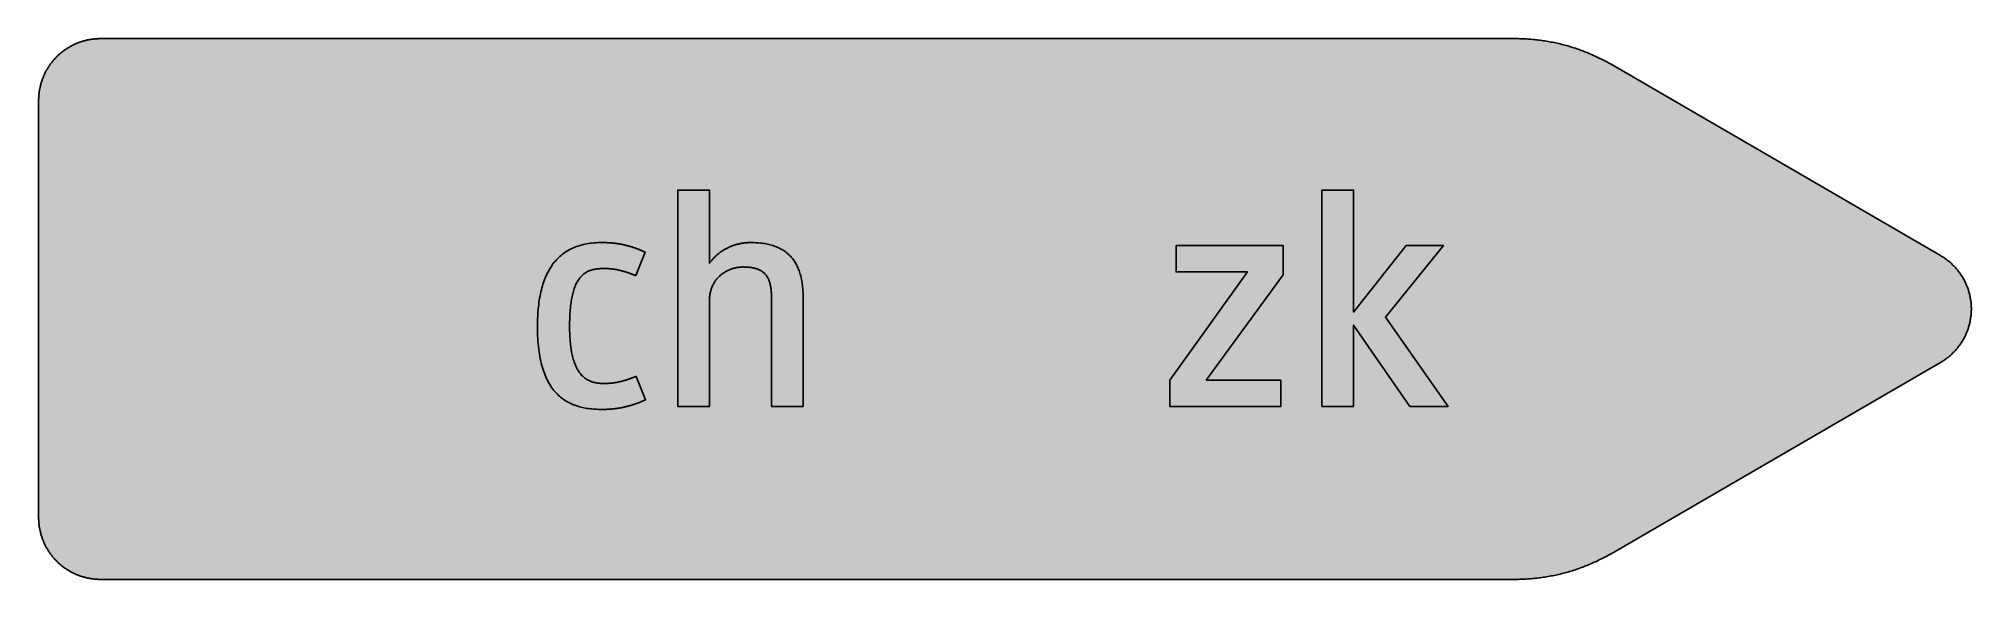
# Model space of a CAD drawing. Header units: millimetres. Extents: x 0 to 441, y 0 to 123.
import ezdxf

# ---------------------------------------------------------------- set-up
doc = ezdxf.new("R2010")
doc.units = ezdxf.units.MM

msp = doc.modelspace()

# ---------------------------------------------------------------- hatches: boundary and pattern name
for color, points in [(40, [(14.1111, 0), (13.9344, 0), (13.7592, 0.0025), (13.5839, 0.0076), (13.4112, 0.0152), (13.2359, 0.0254), (13.0607, 0.0381), (12.888, 0.0508), (12.7152, 0.0686), (12.5425, 0.0864), (12.3698, 0.1067), (12.1971, 0.1295), (12.0269, 0.1524), (11.8542, 0.1803), (11.684, 0.2083), (11.5138, 0.2388), (11.3436, 0.2718), (11.176, 0.3073), (11.0058, 0.3454), (10.8382, 0.3835), (10.6705, 0.4242), (10.5029, 0.4674), (10.3378, 0.5131), (10.1702, 0.5588), (10.0051, 0.6096), (9.8425, 0.6604), (9.6774, 0.7137), (9.5148, 0.7671), (9.3523, 0.8255), (9.1897, 0.8839), (9.0297, 0.9449), (8.8697, 1.0084), (8.7097, 1.0719), (8.5522, 1.1405), (8.3947, 1.209), (8.2372, 1.2802), (8.0797, 1.3513), (7.9248, 1.4275), (7.7699, 1.5037), (7.6175, 1.5799), (7.4651, 1.6612), (7.3127, 1.7424), (7.1628, 1.8263), (7.0129, 1.9126), (6.8656, 2.0015), (6.7183, 2.0904), (6.571, 2.1819), (6.4262, 2.2733), (6.2814, 2.3698), (6.1366, 2.4663), (5.9944, 2.5654), (5.8547, 2.6645), (5.715, 2.7686), (5.5753, 2.8727), (5.4381, 2.9769), (5.301, 3.0861), (5.1664, 3.1953), (5.0317, 3.3045), (4.8997, 3.4188), (4.7676, 3.5331), (4.638, 3.65), (4.511, 3.7668), (4.3815, 3.8862), (4.257, 4.0081), (4.1326, 4.1326), (4.0081, 4.257), (3.8862, 4.3815), (3.7668, 4.511), (3.65, 4.638), (3.5331, 4.7676), (3.4188, 4.8997), (3.3045, 5.0317), (3.1953, 5.1664), (3.0861, 5.301), (2.9769, 5.4381), (2.8727, 5.5753), (2.7686, 5.715), (2.6645, 5.8547), (2.5654, 5.9944), (2.4663, 6.1366), (2.3698, 6.2814), (2.2758, 6.4262), (2.1819, 6.571), (2.0904, 6.7183), (2.0015, 6.8656), (1.9126, 7.0129), (1.8263, 7.1628), (1.7424, 7.3127), (1.6612, 7.4651), (1.5799, 7.6175), (1.5037, 7.7699), (1.4275, 7.9248), (1.3513, 8.0797), (1.2802, 8.2372), (1.209, 8.3947), (1.1405, 8.5522), (1.0719, 8.7097), (1.0084, 8.8697), (0.9449, 9.0297), (0.8839, 9.1897), (0.8255, 9.3523), (0.7671, 9.5148), (0.7137, 9.6774), (0.6604, 9.8425), (0.6096, 10.0051), (0.5588, 10.1702), (0.5131, 10.3378), (0.4674, 10.5029), (0.4242, 10.6705), (0.3835, 10.8382), (0.3454, 11.0058), (0.3073, 11.176), (0.2718, 11.3436), (0.2388, 11.5138), (0.2083, 11.684), (0.1803, 11.8542), (0.1524, 12.0269), (0.1295, 12.1971), (0.1067, 12.3698), (0.0864, 12.5425), (0.0686, 12.7152), (0.0508, 12.888), (0.0381, 13.0607), (0.0254, 13.2359), (0.0152, 13.4112), (0.0076, 13.5839), (0.0025, 13.7592), (0, 13.9344), (0, 14.1097), (0, 109.3611), (0, 109.535), (0.0025, 109.7102), (0.0076, 109.8855), (0.0152, 110.0607), (0.0254, 110.2335), (0.0381, 110.4087), (0.0508, 110.5814), (0.0686, 110.7542), (0.0864, 110.9269), (0.1067, 111.0996), (0.1295, 111.2723), (0.1524, 111.4425), (0.1803, 111.6152), (0.2083, 111.7854), (0.2388, 111.9556), (0.2718, 112.1258), (0.3073, 112.2959), (0.3454, 112.4636), (0.3835, 112.6312), (0.4242, 112.7989), (0.4674, 112.9665), (0.5131, 113.1316), (0.5588, 113.2992), (0.6096, 113.4643), (0.6604, 113.6294), (0.7137, 113.792), (0.7671, 113.9546), (0.8255, 114.1171), (0.8839, 114.2797), (0.9449, 114.4397), (1.0084, 114.5997), (1.0719, 114.7597), (1.1405, 114.9172), (1.209, 115.0772), (1.2802, 115.2322), (1.3513, 115.3897), (1.4275, 115.5446), (1.5037, 115.6995), (1.5799, 115.8519), (1.6612, 116.0043), (1.7424, 116.1567), (1.8263, 116.3066), (1.9126, 116.4565), (2.0015, 116.6038), (2.0904, 116.7511), (2.1819, 116.8984), (2.2758, 117.0432), (2.3698, 117.188), (2.4663, 117.3328), (2.5654, 117.475), (2.6645, 117.6147), (2.7686, 117.7544), (2.8727, 117.8941), (2.9769, 118.0313), (3.0861, 118.1684), (3.1953, 118.303), (3.3045, 118.4377), (3.4188, 118.5697), (3.5331, 118.7018), (3.65, 118.8314), (3.7668, 118.9609), (3.8862, 119.0879), (4.0081, 119.2124), (4.1326, 119.3394), (4.257, 119.4613), (4.3815, 119.5832), (4.511, 119.7026), (4.638, 119.8194), (4.7676, 119.9363), (4.8997, 120.0506), (5.0317, 120.1649), (5.1664, 120.2766), (5.301, 120.3858), (5.4381, 120.4925), (5.5753, 120.5992), (5.715, 120.7008), (5.8547, 120.8049), (5.9944, 120.904), (6.1366, 121.0031), (6.2814, 121.0996), (6.4262, 121.1961), (6.571, 121.2875), (6.7183, 121.379), (6.8656, 121.4679), (7.0129, 121.5568), (7.1628, 121.6431), (7.3127, 121.727), (7.4651, 121.8082), (7.6175, 121.8895), (7.7699, 121.9683), (7.9248, 122.0445), (8.0797, 122.1181), (8.2372, 122.1892), (8.3947, 122.2604), (8.5522, 122.3289), (8.7097, 122.3975), (8.8697, 122.461), (9.0297, 122.5245), (9.1897, 122.5855), (9.3523, 122.6439), (9.5148, 122.7023), (9.6774, 122.7557), (9.8425, 122.809), (10.0051, 122.8598), (10.1702, 122.9106), (10.3378, 122.9563), (10.5029, 123.002), (10.6705, 123.0452), (10.8382, 123.0859), (11.0058, 123.1265), (11.176, 123.1621), (11.3436, 123.1976), (11.5138, 123.2306), (11.684, 123.2611), (11.8542, 123.2891), (12.0269, 123.317), (12.1971, 123.3399), (12.3698, 123.3627), (12.5425, 123.383), (12.7152, 123.4008), (12.888, 123.4186), (13.0607, 123.4313), (13.2359, 123.444), (13.4112, 123.4542), (13.5839, 123.4618), (13.7592, 123.4669), (13.9344, 123.4694), (14.1097, 123.4719), (336.9028, 123.4722), (337.2612, 123.4694), (337.6219, 123.4643), (337.98, 123.4567), (338.3407, 123.4465), (338.6988, 123.4338), (339.057, 123.4186), (339.4151, 123.3983), (339.7733, 123.3754), (340.1314, 123.3526), (340.487, 123.3246), (340.8451, 123.2916), (341.2007, 123.2586), (341.5563, 123.223), (341.9119, 123.1824), (342.2675, 123.1392), (342.6231, 123.096), (342.9787, 123.0478), (343.3318, 122.997), (343.6849, 122.9411), (344.0379, 122.8852), (344.3884, 122.8242), (344.7415, 122.7633), (345.092, 122.6972), (345.4425, 122.6287), (345.7931, 122.5575), (346.141, 122.4839), (346.4916, 122.4077), (346.8395, 122.3264), (347.185, 122.2451), (347.533, 122.1588), (347.8784, 122.0724), (348.2238, 121.981), (348.5667, 121.887), (348.9122, 121.7905), (349.2525, 121.6914), (349.5954, 121.5873), (349.9358, 121.4831), (350.2762, 121.3764), (350.6165, 121.2647), (350.9543, 121.1529), (351.2922, 121.0361), (351.63, 120.9167), (351.9653, 120.7948), (352.3005, 120.6703), (352.6333, 120.5433), (352.9686, 120.4138), (353.2988, 120.2817), (353.6315, 120.1445), (353.9592, 120.0074), (354.2894, 119.8677), (354.617, 119.7229), (354.9447, 119.5756), (355.2698, 119.4283), (355.5949, 119.2759), (355.9175, 119.1209), (356.2401, 118.9634), (356.5601, 118.8034), (356.8802, 118.6409), (357.2002, 118.4758), (357.5177, 118.3081), (357.8327, 118.1379), (358.1476, 117.9652), (358.4626, 117.79), (358.775, 117.6096), (433.9167, 73.9567), (434.119, 73.8353), (434.3197, 73.7133), (434.5178, 73.5863), (434.7134, 73.4593), (434.9064, 73.3273), (435.0995, 73.1926), (435.2874, 73.0529), (435.4728, 72.9132), (435.6557, 72.771), (435.8361, 72.6237), (436.0139, 72.4764), (436.1866, 72.324), (436.3593, 72.169), (436.5295, 72.0115), (436.6946, 71.8541), (436.8597, 71.6915), (437.0197, 71.5264), (437.1797, 71.3613), (437.3347, 71.1911), (437.4871, 71.0184), (437.6369, 70.8457), (437.7817, 70.6704), (437.9265, 70.4901), (438.0662, 70.3097), (438.2033, 70.1269), (438.338, 69.9414), (438.47, 69.756), (438.597, 69.5655), (438.724, 69.375), (438.846, 69.182), (438.9653, 68.9864), (439.0796, 68.7908), (439.1939, 68.5927), (439.3032, 68.392), (439.4073, 68.1888), (439.5114, 67.9856), (439.6105, 67.7799), (439.707, 67.5716), (439.801, 67.3633), (439.8899, 67.1525), (439.9763, 66.9392), (440.0575, 66.7258), (440.1388, 66.5124), (440.215, 66.294), (440.2861, 66.0781), (440.3547, 65.8571), (440.4208, 65.6387), (440.4817, 65.4177), (440.5401, 65.1942), (440.596, 64.9707), (440.6468, 64.7446), (440.6951, 64.5185), (440.7383, 64.2925), (440.7789, 64.0639), (440.8145, 63.8327), (440.8475, 63.6041), (440.8754, 63.373), (440.9008, 63.1419), (440.9211, 62.9082), (440.9389, 62.6745), (440.9542, 62.4408), (440.9643, 62.2071), (440.9694, 61.9709), (440.9719, 61.7347), (440.9694, 61.4985), (440.9643, 61.2623), (440.9542, 61.0286), (440.9389, 60.7949), (440.9211, 60.5612), (440.9008, 60.3275), (440.8754, 60.0964), (440.8475, 59.8653), (440.8145, 59.6367), (440.7789, 59.4055), (440.7383, 59.1795), (440.6951, 58.9509), (440.6468, 58.7248), (440.596, 58.4987), (440.5401, 58.2752), (440.4817, 58.0542), (440.4208, 57.8307), (440.3547, 57.6123), (440.2861, 57.3913), (440.215, 57.1754), (440.1388, 56.957), (440.0575, 56.7436), (439.9763, 56.5302), (439.8899, 56.3169), (439.801, 56.1061), (439.707, 55.8978), (439.6105, 55.6895), (439.5114, 55.4863), (439.4073, 55.2806), (439.3032, 55.0799), (439.1939, 54.8792), (439.0796, 54.6786), (438.9653, 54.483), (438.846, 54.2874), (438.724, 54.0944), (438.597, 53.9039), (438.47, 53.7134), (438.338, 53.528), (438.2033, 53.3425), (438.0662, 53.1597), (437.9265, 52.9793), (437.7817, 52.8015), (437.6369, 52.6237), (437.4871, 52.451), (437.3347, 52.2783), (437.1797, 52.1106), (437.0197, 51.943), (436.8597, 51.7779), (436.6946, 51.6153), (436.5295, 51.4579), (436.3593, 51.3004), (436.1866, 51.1454), (436.0139, 50.9956), (435.8361, 50.8457), (435.6557, 50.6984), (435.4728, 50.5562), (435.2874, 50.4165), (435.0995, 50.2793), (434.9064, 50.1421), (434.7134, 50.0126), (434.5178, 49.8831), (434.3197, 49.7561), (434.119, 49.6341), (433.9158, 49.5148), (358.775, 5.8607), (358.4626, 5.682), (358.1476, 5.5042), (357.8327, 5.3315), (357.5177, 5.1613), (357.2002, 4.9936), (356.8802, 4.8285), (356.5601, 4.666), (356.2401, 4.506), (355.9175, 4.3485), (355.5949, 4.1935), (355.2698, 4.0411), (354.9447, 3.8938), (354.617, 3.7465), (354.2894, 3.6043), (353.9592, 3.462), (353.6315, 3.3249), (353.2988, 3.1877), (352.9686, 3.0556), (352.6333, 2.9261), (352.3005, 2.7991), (351.9653, 2.6746), (351.63, 2.5527), (351.2922, 2.4333), (350.9543, 2.319), (350.6165, 2.2047), (350.2762, 2.093), (349.9358, 1.9863), (349.5954, 1.8821), (349.2525, 1.778), (348.9122, 1.6789), (348.5667, 1.5824), (348.2238, 1.4884), (347.8784, 1.3995), (347.533, 1.3106), (347.185, 1.2243), (346.8395, 1.143), (346.4916, 1.0617), (346.141, 0.9855), (345.7931, 0.9119), (345.4425, 0.8407), (345.092, 0.7722), (344.7415, 0.7061), (344.3884, 0.6452), (344.0379, 0.5842), (343.6849, 0.5283), (343.3318, 0.475), (342.9787, 0.4216), (342.6231, 0.3734), (342.2675, 0.3302), (341.9119, 0.287), (341.5563, 0.2464), (341.2007, 0.2108), (340.8451, 0.1778), (340.487, 0.1448), (340.1314, 0.1168), (339.7733, 0.094), (339.4151, 0.0711), (339.057, 0.0508), (338.6988, 0.0356), (338.3407, 0.0229), (337.98, 0.0127), (337.6219, 0.0051), (337.2612, 0), (336.9005, 0)]), (59, [(153.0354, 39.5111), (153.0354, 63.5702), (153.0375, 63.8175), (153.0477, 64.0639), (153.0629, 64.3026), (153.0833, 64.5389), (153.1112, 64.7725), (153.1442, 64.9986), (153.1823, 65.2221), (153.2255, 65.4431), (153.2738, 65.6565), (153.3296, 65.8673), (153.3881, 66.073), (153.4541, 66.2762), (153.5227, 66.4743), (153.5963, 66.6674), (153.6751, 66.8579), (153.7589, 67.0433), (153.8478, 67.2262), (153.9392, 67.4014), (154.0358, 67.5767), (154.1348, 67.7443), (154.239, 67.9094), (154.3482, 68.072), (154.4599, 68.2269), (154.5742, 68.3819), (154.6936, 68.5292), (154.8155, 68.674), (154.94, 68.8162), (155.067, 68.9534), (155.1991, 69.0855), (155.3337, 69.215), (155.4709, 69.3395), (155.608, 69.4614), (155.7503, 69.5782), (155.895, 69.69), (156.0424, 69.7992), (156.1897, 69.9059), (156.3395, 70.0075), (156.4919, 70.104), (156.6469, 70.198), (156.8018, 70.2894), (156.9593, 70.3732), (157.1193, 70.4571), (157.2793, 70.5358), (157.4394, 70.6095), (157.6019, 70.6806), (157.7645, 70.7492), (157.9296, 70.8127), (158.0947, 70.8711), (158.2598, 70.927), (158.4249, 70.9803), (158.59, 71.0286), (158.7576, 71.0743), (158.9227, 71.1149), (159.0904, 71.153), (159.2555, 71.186), (159.4206, 71.2165), (159.5857, 71.2445), (159.7508, 71.2673), (159.9159, 71.2851), (160.0784, 71.3029), (160.241, 71.313), (160.4035, 71.3232), (160.5636, 71.3283), (160.7236, 71.3308), (160.9369, 71.3283), (161.1452, 71.3257), (161.351, 71.3181), (161.5516, 71.308), (161.7497, 71.2978), (161.9428, 71.2826), (162.1333, 71.2648), (162.3187, 71.2445), (162.5016, 71.2216), (162.6794, 71.1937), (162.8546, 71.1657), (163.0248, 71.1327), (163.1925, 71.0971), (163.3576, 71.059), (163.5176, 71.0159), (163.6725, 70.9727), (163.8249, 70.9244), (163.9748, 70.8711), (164.1196, 70.8177), (164.2618, 70.7593), (164.399, 70.6984), (164.5336, 70.6323), (164.6657, 70.5637), (164.7927, 70.4926), (164.9171, 70.4164), (165.0365, 70.3377), (165.1559, 70.2564), (165.2676, 70.17), (165.3794, 70.0786), (165.4861, 69.9846), (165.5902, 69.8881), (165.6893, 69.7865), (165.7858, 69.6824), (165.8798, 69.5731), (165.9687, 69.4588), (166.055, 69.342), (166.1389, 69.2201), (166.2201, 69.0956), (166.2963, 68.9661), (166.37, 68.8315), (166.4411, 68.6943), (166.5072, 68.5521), (166.5732, 68.4073), (166.6342, 68.2549), (166.69, 68.0999), (166.7459, 67.9425), (166.7967, 67.7774), (166.845, 67.6097), (166.8907, 67.437), (166.9339, 67.2592), (166.972, 67.0763), (167.0101, 66.8909), (167.0431, 66.7004), (167.0736, 66.5023), (167.099, 66.3016), (167.1244, 66.0959), (167.1472, 65.8876), (167.165, 65.6717), (167.1803, 65.4507), (167.193, 65.2247), (167.2031, 64.9961), (167.2107, 64.7598), (167.2133, 64.5211), (167.2158, 64.2747), (167.2167, 39.5111), (174.4126, 39.5111), (174.4126, 64.6285), (174.4091, 65.0011), (174.4015, 65.3694), (174.3862, 65.7327), (174.3685, 66.0908), (174.3431, 66.4413), (174.3126, 66.7893), (174.277, 67.1297), (174.2338, 67.4649), (174.1881, 67.7926), (174.1348, 68.1177), (174.0764, 68.4352), (174.0129, 68.7476), (173.9417, 69.0524), (173.8681, 69.3547), (173.7868, 69.6493), (173.6979, 69.9389), (173.6065, 70.2234), (173.5074, 70.5002), (173.4033, 70.772), (173.294, 71.0387), (173.1797, 71.3003), (173.0578, 71.5543), (172.9308, 71.8033), (172.7962, 72.0471), (172.6565, 72.2833), (172.5117, 72.5145), (172.3619, 72.7405), (172.2044, 72.9615), (172.0418, 73.1749), (171.8742, 73.3831), (171.6989, 73.5863), (171.5186, 73.7819), (171.3332, 73.9724), (171.1401, 74.1578), (170.9395, 74.3356), (170.7363, 74.5084), (170.5254, 74.676), (170.3095, 74.836), (170.086, 74.991), (169.8574, 75.1408), (169.6212, 75.2831), (169.3799, 75.4202), (169.1335, 75.5523), (168.8795, 75.6768), (168.6204, 75.7961), (168.3537, 75.9079), (168.082, 76.0171), (167.8026, 76.1162), (167.5181, 76.2127), (167.2285, 76.3016), (166.9313, 76.3829), (166.6265, 76.4616), (166.3167, 76.5302), (166.0017, 76.5962), (165.6791, 76.6547), (165.3489, 76.7055), (165.0136, 76.7537), (164.6733, 76.7918), (164.3253, 76.8274), (163.9697, 76.8553), (163.609, 76.8756), (163.2407, 76.8909), (162.8673, 76.901), (162.4863, 76.9036), (162.3162, 76.9036), (162.1434, 76.8985), (161.9733, 76.8934), (161.8031, 76.8858), (161.6329, 76.8756), (161.4627, 76.8629), (161.2925, 76.8477), (161.1224, 76.8325), (160.9547, 76.8121), (160.7871, 76.7893), (160.6194, 76.7664), (160.4518, 76.741), (160.2867, 76.7105), (160.1191, 76.6801), (159.954, 76.647), (159.7889, 76.6115), (159.6263, 76.5734), (159.4637, 76.5353), (159.3012, 76.4921), (159.1386, 76.4464), (158.9761, 76.4007), (158.816, 76.3499), (158.656, 76.2991), (158.4985, 76.2457), (158.3385, 76.1898), (158.1836, 76.1314), (158.0261, 76.0705), (157.8712, 76.007), (157.7162, 75.9409), (157.5613, 75.8723), (157.4089, 75.8038), (157.259, 75.7301), (157.1066, 75.6564), (156.9568, 75.5802), (156.8094, 75.499), (156.6596, 75.4177), (156.5148, 75.3339), (156.3675, 75.2475), (156.2252, 75.1586), (156.0805, 75.0672), (155.9382, 74.9732), (155.7985, 74.8792), (155.6588, 74.7801), (155.5191, 74.6811), (155.382, 74.5769), (155.2448, 74.4728), (155.1102, 74.3636), (154.9781, 74.2544), (154.846, 74.1426), (154.7139, 74.0283), (154.5844, 73.9115), (154.4574, 73.7921), (154.3304, 73.6702), (154.2034, 73.5457), (154.0815, 73.4187), (153.957, 73.2917), (153.8376, 73.1596), (153.7183, 73.0275), (153.5989, 72.8904), (153.4846, 72.7532), (153.3677, 72.611), (153.256, 72.4687), (153.1442, 72.324), (153.035, 72.1766), (153.0354, 88.9), (145.8376, 88.9), (145.8376, 39.5111)]), (59, [(300.0015, 39.5111), (300.0015, 58.0665), (312.8423, 39.5111), (321.5915, 39.5111), (307.2694, 59.9006), (320.5332, 76.2), (311.996, 76.2), (300.0015, 61.0306), (300.0015, 88.9), (292.8056, 88.9), (292.8056, 39.5111)]), (59, [(128.9043, 44.7326), (128.7247, 44.7319), (128.5469, 44.737), (128.3665, 44.7421), (128.1887, 44.7523), (128.0109, 44.765), (127.8306, 44.7827), (127.6528, 44.8031), (127.475, 44.8259), (127.2997, 44.8539), (127.1219, 44.8843), (126.9467, 44.9224), (126.7714, 44.9631), (126.5987, 45.0063), (126.426, 45.0571), (126.2532, 45.1129), (126.0831, 45.1714), (125.9154, 45.2374), (125.7452, 45.3085), (125.5801, 45.3847), (125.415, 45.4685), (125.2525, 45.5574), (125.0899, 45.6514), (124.9324, 45.753), (124.7724, 45.8622), (124.6175, 45.9765), (124.4651, 46.0985), (124.3127, 46.228), (124.1654, 46.3652), (124.018, 46.5099), (123.8733, 46.6623), (123.7336, 46.8224), (123.5939, 46.99), (123.4592, 47.1653), (123.3246, 47.3507), (123.1951, 47.5437), (123.0681, 47.7444), (122.9436, 47.9552), (122.8242, 48.1762), (122.7074, 48.4048), (122.5931, 48.6461), (122.4839, 48.8925), (122.3772, 49.1515), (122.2731, 49.4208), (122.174, 49.7002), (122.08, 49.9897), (121.9886, 50.2895), (121.9022, 50.5993), (121.8184, 50.9219), (121.7397, 51.2547), (121.666, 51.6001), (121.5974, 51.9557), (121.5314, 52.324), (121.4704, 52.7025), (121.4145, 53.0936), (121.3663, 53.4975), (121.318, 53.914), (121.2774, 54.3433), (121.2418, 54.7853), (121.2113, 55.2399), (121.1885, 55.7073), (121.1682, 56.1873), (121.1529, 56.6826), (121.1453, 57.1906), (121.1428, 57.7113), (121.1453, 58.2371), (121.1504, 58.7502), (121.1631, 59.248), (121.1783, 59.7332), (121.1986, 60.2056), (121.224, 60.6654), (121.2545, 61.1099), (121.2875, 61.5442), (121.3256, 61.9658), (121.3688, 62.3722), (121.4145, 62.771), (121.4653, 63.1546), (121.5212, 63.5279), (121.5796, 63.8886), (121.6431, 64.2391), (121.7117, 64.577), (121.7828, 64.9046), (121.8565, 65.2221), (121.9378, 65.5269), (122.0216, 65.8216), (122.108, 66.106), (122.1994, 66.3829), (122.2934, 66.6471), (122.3924, 66.9011), (122.494, 67.1474), (122.6007, 67.3811), (122.7099, 67.6072), (122.8242, 67.8256), (122.9411, 68.0339), (123.0605, 68.232), (123.1849, 68.4225), (123.3119, 68.6054), (123.4415, 68.7781), (123.5761, 68.9432), (123.7132, 69.1007), (123.8555, 69.2506), (123.9977, 69.3928), (124.145, 69.5274), (124.2949, 69.6544), (124.4498, 69.7763), (124.6048, 69.8881), (124.7648, 69.9948), (124.9274, 70.0938), (125.0925, 70.1878), (125.2626, 70.2767), (125.4328, 70.358), (125.6081, 70.4317), (125.7859, 70.5028), (125.9662, 70.5663), (126.1491, 70.6247), (126.3345, 70.678), (126.5225, 70.7263), (126.713, 70.7695), (126.906, 70.8101), (127.1016, 70.8431), (127.2997, 70.8736), (127.5004, 70.899), (127.7036, 70.9219), (127.9093, 70.9397), (128.1176, 70.9524), (128.3284, 70.9651), (128.5418, 70.9727), (128.7551, 70.9752), (128.9736, 70.9778), (129.093, 70.9778), (129.2098, 70.9752), (129.3266, 70.9752), (129.4435, 70.9727), (129.5578, 70.9676), (129.6721, 70.9651), (129.7864, 70.96), (129.8981, 70.9549), (130.0124, 70.9473), (130.1242, 70.9397), (130.236, 70.932), (130.3452, 70.9244), (130.4569, 70.9143), (130.5662, 70.9041), (130.6754, 70.8939), (130.7846, 70.8812), (130.8913, 70.8711), (131.0005, 70.8558), (131.1072, 70.8431), (131.2164, 70.8279), (131.3231, 70.8127), (131.4298, 70.7974), (131.539, 70.7796), (131.6457, 70.7619), (131.7523, 70.7415), (131.859, 70.7238), (131.9657, 70.7034), (132.0724, 70.6806), (132.1791, 70.6603), (132.2857, 70.6374), (132.395, 70.6145), (132.5016, 70.5891), (132.6083, 70.5637), (132.7175, 70.5383), (132.8242, 70.5104), (132.9334, 70.4825), (133.0427, 70.4545), (133.1519, 70.424), (133.2611, 70.3936), (133.3703, 70.3631), (133.4821, 70.3326), (133.5938, 70.2996), (133.7031, 70.264), (133.8174, 70.231), (133.9291, 70.1954), (134.0434, 70.1599), (134.1577, 70.1218), (134.272, 70.0837), (134.3889, 70.0456), (134.5032, 70.0049), (134.6225, 69.9643), (134.7394, 69.9237), (134.8588, 69.8805), (134.9807, 69.8373), (135.1001, 69.7941), (135.222, 69.7484), (135.3464, 69.7027), (135.4709, 69.6544), (135.5954, 69.6062), (135.7224, 69.5579), (135.8494, 69.5096), (135.9789, 69.4588), (136.1084, 69.4055), (136.2405, 69.3547), (138.3591, 74.7173), (138.2395, 74.77), (138.1201, 74.8208), (138.0007, 74.8741), (137.8788, 74.9275), (137.7594, 74.9783), (137.6375, 75.0316), (137.5181, 75.0824), (137.3962, 75.1332), (137.2743, 75.1865), (137.1498, 75.2373), (137.0279, 75.2881), (136.9035, 75.3364), (136.779, 75.3872), (136.652, 75.438), (136.525, 75.4863), (136.398, 75.5345), (136.271, 75.5828), (136.1415, 75.631), (136.0119, 75.6768), (135.8824, 75.725), (135.7503, 75.7707), (135.6157, 75.8165), (135.4836, 75.8596), (135.349, 75.9054), (135.2118, 75.9485), (135.0747, 75.9917), (134.935, 76.0349), (134.7953, 76.0755), (134.653, 76.1162), (134.5108, 76.1568), (134.366, 76.1949), (134.2212, 76.233), (134.0739, 76.2711), (133.9266, 76.3092), (133.7767, 76.3448), (133.6243, 76.3803), (133.4694, 76.4134), (133.3144, 76.4464), (133.157, 76.4794), (132.9995, 76.5099), (132.8395, 76.5404), (132.6769, 76.5683), (132.5118, 76.5962), (132.3467, 76.6242), (132.1765, 76.6496), (132.0063, 76.675), (131.8336, 76.6978), (131.6609, 76.7207), (131.4831, 76.7436), (131.3053, 76.7639), (131.125, 76.7817), (130.9395, 76.7994), (130.7541, 76.8147), (130.5662, 76.8299), (130.3782, 76.8452), (130.1852, 76.8579), (129.9896, 76.868), (129.7915, 76.8782), (129.5908, 76.8858), (129.3876, 76.8909), (129.1819, 76.8985), (128.9736, 76.901), (128.7628, 76.9036), (128.5494, 76.9036), (128.0846, 76.8985), (127.6274, 76.8858), (127.1753, 76.8629), (126.7333, 76.8299), (126.299, 76.7867), (125.8722, 76.7359), (125.4531, 76.675), (125.0391, 76.6039), (124.6353, 76.5226), (124.239, 76.4337), (123.8504, 76.3346), (123.4694, 76.2279), (123.096, 76.1111), (122.7303, 75.9841), (122.3721, 75.8469), (122.0191, 75.7022), (121.6762, 75.5472), (121.3409, 75.3821), (121.0132, 75.2094), (120.6906, 75.024), (120.3782, 74.8335), (120.0709, 74.6303), (119.7737, 74.4195), (119.4816, 74.1985), (119.1997, 73.9699), (118.9228, 73.7286), (118.6536, 73.4822), (118.3919, 73.2231), (118.1379, 72.9564), (117.8916, 72.6796), (117.6528, 72.3925), (117.4217, 72.0979), (117.1956, 71.7931), (116.9797, 71.4781), (116.7689, 71.1556), (116.5657, 70.8228), (116.3726, 70.4799), (116.1847, 70.1269), (116.0018, 69.7662), (115.8291, 69.3979), (115.664, 69.0169), (115.504, 68.6283), (115.3516, 68.2295), (115.2068, 67.8231), (115.0696, 67.4065), (114.9401, 66.9798), (114.8156, 66.5429), (114.7013, 66.0984), (114.5921, 65.6438), (114.4905, 65.1815), (114.3965, 64.709), (114.3076, 64.2264), (114.2263, 63.7337), (114.1527, 63.2333), (114.0866, 62.7228), (114.0282, 62.2046), (113.9749, 61.6737), (113.9317, 61.1378), (113.8936, 60.5892), (113.8606, 60.0329), (113.8377, 59.4665), (113.8199, 58.8899), (113.8098, 58.3057), (113.8047, 57.7113), (113.8098, 57.0128), (113.825, 56.3296), (113.8479, 55.6641), (113.8809, 55.0113), (113.9215, 54.3763), (113.9698, 53.7566), (114.0308, 53.1546), (114.0968, 52.5653), (114.173, 51.9913), (114.2594, 51.4325), (114.3508, 50.8889), (114.4524, 50.3606), (114.5616, 49.8475), (114.6785, 49.3471), (114.8055, 48.8594), (114.9375, 48.3895), (115.0798, 47.9298), (115.2271, 47.4853), (115.382, 47.056), (115.5471, 46.6369), (115.7173, 46.2331), (115.8951, 45.8394), (116.0805, 45.4609), (116.271, 45.0952), (116.4717, 44.7421), (116.6774, 44.3992), (116.8883, 44.069), (117.1092, 43.7515), (117.3328, 43.4467), (117.5664, 43.1521), (117.8027, 42.8676), (118.0465, 42.5958), (118.298, 42.3367), (118.5545, 42.0853), (118.8161, 41.8465), (119.0828, 41.6179), (119.3571, 41.3995), (119.6365, 41.1912), (119.921, 40.9931), (120.2106, 40.8051), (120.5052, 40.6273), (120.8049, 40.4597), (121.1097, 40.2996), (121.4196, 40.1498), (121.7346, 40.0075), (122.0521, 39.8755), (122.3772, 39.751), (122.7049, 39.6367), (123.0376, 39.5275), (123.3754, 39.4284), (123.7158, 39.3395), (124.0612, 39.2557), (124.4092, 39.1795), (124.7623, 39.1109), (125.1204, 39.05), (125.4785, 38.9966), (125.8443, 38.9509), (126.2101, 38.9103), (126.5809, 38.8772), (126.9543, 38.8518), (127.3327, 38.829), (127.7112, 38.8163), (128.0947, 38.8061), (128.4808, 38.8036), (128.6942, 38.8061), (128.905, 38.8061), (129.1133, 38.8112), (129.319, 38.8163), (129.5222, 38.8239), (129.7254, 38.8315), (129.9235, 38.8417), (130.1191, 38.8518), (130.3147, 38.8645), (130.5052, 38.8772), (130.6957, 38.8925), (130.8837, 38.9103), (131.0691, 38.928), (131.252, 38.9458), (131.4323, 38.9661), (131.6126, 38.9865), (131.7879, 39.0093), (131.9632, 39.0322), (132.1359, 39.0576), (132.3086, 39.083), (132.4762, 39.1109), (132.6439, 39.1389), (132.809, 39.1693), (132.9741, 39.1998), (133.1341, 39.2303), (133.2941, 39.2608), (133.4541, 39.2963), (133.6116, 39.3294), (133.7666, 39.3649), (133.919, 39.4005), (134.0714, 39.436), (134.2212, 39.4741), (134.3711, 39.5122), (134.5184, 39.5529), (134.6632, 39.591), (134.808, 39.6342), (134.9527, 39.6748), (135.0924, 39.718), (135.2347, 39.7586), (135.3744, 39.8043), (135.5115, 39.8475), (135.6487, 39.8932), (135.7833, 39.939), (135.9179, 39.9847), (136.0526, 40.0304), (136.1846, 40.0787), (136.3167, 40.1244), (136.4463, 40.1726), (136.5758, 40.2209), (136.7053, 40.2717), (136.8323, 40.32), (136.9593, 40.3708), (137.0863, 40.4216), (137.2108, 40.4698), (137.3353, 40.5232), (137.4597, 40.574), (137.5816, 40.6248), (137.7061, 40.6756), (137.828, 40.7289), (137.9474, 40.7797), (138.0693, 40.833), (138.1887, 40.8864), (138.3081, 40.9372), (138.4275, 40.9905), (136.3126, 46.3543), (136.1796, 46.3017), (136.05, 46.2483), (135.9205, 46.1975), (135.7935, 46.1493), (135.6665, 46.101), (135.5395, 46.0527), (135.415, 46.0045), (135.2931, 45.9588), (135.1712, 45.913), (135.0493, 45.8699), (134.9299, 45.8267), (134.8105, 45.7835), (134.6911, 45.7429), (134.5743, 45.7022), (134.4574, 45.6616), (134.3406, 45.6235), (134.2238, 45.5854), (134.1095, 45.5473), (133.9952, 45.5117), (133.8834, 45.4762), (133.7691, 45.4431), (133.6573, 45.4076), (133.5456, 45.3771), (133.4338, 45.3441), (133.3221, 45.3136), (133.2128, 45.2831), (133.1011, 45.2526), (132.9919, 45.2247), (132.8826, 45.1968), (132.7734, 45.1714), (132.6642, 45.1434), (132.555, 45.118), (132.4458, 45.0952), (132.3365, 45.0723), (132.2273, 45.0494), (132.1181, 45.0266), (132.0089, 45.0063), (131.8997, 44.9859), (131.7904, 44.9656), (131.6812, 44.9478), (131.572, 44.9301), (131.4628, 44.9123), (131.351, 44.8945), (131.2418, 44.8793), (131.13, 44.8666), (131.0183, 44.8513), (130.9065, 44.8386), (130.7948, 44.8259), (130.683, 44.8132), (130.5687, 44.8031), (130.4544, 44.7929), (130.3401, 44.7853), (130.2258, 44.7751), (130.109, 44.7675), (129.9921, 44.7599), (129.8753, 44.7548), (129.7584, 44.7497), (129.6391, 44.7446), (129.5171, 44.7396), (129.3978, 44.737), (129.2758, 44.7345), (129.1514, 44.7319), (129.0269, 44.7319), (128.9025, 44.7319)]), (59, [(283.9861, 69.5674), (283.9861, 76.2), (259.504, 76.2), (259.504, 70.2028), (275.8006, 70.2028), (258.0929, 45.5083), (258.0929, 39.5111), (283.421, 39.5111), (283.421, 45.5083), (266.4174, 45.5083)])]:
    msp.add_hatch(color=color).paths.add_polyline_path(points)
h = msp.add_hatch(color=59)
h.paths.add_polyline_path([(14.1111, 3.5278), (13.8379, 3.5306), (13.5661, 3.5408), (13.2944, 3.5585), (13.0277, 3.5814), (12.761, 3.6119), (12.4968, 3.6474), (12.2352, 3.6906), (11.9761, 3.7414), (11.7196, 3.7973), (11.4656, 3.8608), (11.2116, 3.9268), (10.9626, 4.003), (10.7163, 4.0818), (10.4699, 4.1681), (10.2286, 4.2596), (9.9898, 4.3586), (9.7536, 4.4602), (9.5225, 4.5695), (9.2913, 4.6838), (9.0653, 4.8031), (8.8417, 4.9276), (8.6208, 5.0597), (8.4049, 5.1943), (8.1915, 5.334), (7.9832, 5.4788), (7.7775, 5.6286), (7.5768, 5.7836), (7.3787, 5.9436), (7.1831, 6.1062), (6.9926, 6.2763), (6.8072, 6.4491), (6.6269, 6.6269), (6.4491, 6.8072), (6.2763, 6.9926), (6.1062, 7.1831), (5.9436, 7.3787), (5.7836, 7.5768), (5.6286, 7.7775), (5.4788, 7.9832), (5.334, 8.1915), (5.1943, 8.4049), (5.0597, 8.6208), (4.9276, 8.8417), (4.8031, 9.0653), (4.6838, 9.2913), (4.5695, 9.5225), (4.4602, 9.7536), (4.3586, 9.9898), (4.2596, 10.2286), (4.1681, 10.4699), (4.0818, 10.7163), (4.003, 10.9626), (3.9268, 11.2116), (3.8608, 11.4656), (3.7973, 11.7196), (3.7414, 11.9761), (3.6906, 12.2352), (3.6474, 12.4968), (3.6119, 12.761), (3.5814, 13.0277), (3.5585, 13.2944), (3.5408, 13.5661), (3.5306, 13.8379), (3.5255, 14.1097), (3.5278, 109.3611), (3.5306, 109.634), (3.5408, 109.9033), (3.5585, 110.175), (3.5814, 110.4417), (3.6119, 110.7084), (3.6474, 110.9726), (3.6906, 111.2342), (3.7414, 111.4933), (3.7973, 111.7498), (3.8608, 112.0038), (3.9268, 112.2578), (4.003, 112.5068), (4.0818, 112.7557), (4.1681, 112.9995), (4.2596, 113.2408), (4.3586, 113.4796), (4.4602, 113.7158), (4.5695, 113.9495), (4.6838, 114.1781), (4.8031, 114.4041), (4.9276, 114.6277), (5.0597, 114.8486), (5.1943, 115.0645), (5.334, 115.2779), (5.4788, 115.4862), (5.6286, 115.6919), (5.7836, 115.8951), (5.9436, 116.0932), (6.1062, 116.2863), (6.2763, 116.4768), (6.4491, 116.6622), (6.6269, 116.8425), (6.8072, 117.0203), (6.9926, 117.1931), (7.1831, 117.3632), (7.3787, 117.5258), (7.5768, 117.6858), (7.7775, 117.8408), (7.9832, 117.9906), (8.1915, 118.1354), (8.4049, 118.2751), (8.6208, 118.4123), (8.8417, 118.5418), (9.0653, 118.6663), (9.2913, 118.7856), (9.5225, 118.8999), (9.7536, 119.0092), (9.9898, 119.1108), (10.2286, 119.2098), (10.4699, 119.3013), (10.7163, 119.3876), (10.9626, 119.4664), (11.2116, 119.5426), (11.4656, 119.6111), (11.7196, 119.6721), (11.9761, 119.728), (12.2352, 119.7788), (12.4968, 119.822), (12.761, 119.8575), (13.0277, 119.888), (13.2944, 119.9134), (13.5661, 119.9286), (13.8379, 119.9388), (14.1097, 119.9439), (336.9028, 119.9444), (337.2333, 119.9413), (337.5635, 119.9388), (337.8937, 119.9312), (338.2239, 119.921), (338.5541, 119.9083), (338.8843, 119.8931), (339.2119, 119.8778), (339.5421, 119.8575), (339.8698, 119.8347), (340.2, 119.8067), (340.5276, 119.7788), (340.8553, 119.7483), (341.183, 119.7153), (341.5106, 119.6772), (341.8357, 119.6391), (342.1634, 119.5984), (342.4885, 119.5527), (342.8136, 119.507), (343.1388, 119.4562), (343.4613, 119.4054), (343.7865, 119.3495), (344.109, 119.2911), (344.4316, 119.2327), (344.7542, 119.1692), (345.0768, 119.1031), (345.3968, 119.0346), (345.7169, 118.966), (346.0369, 118.8923), (346.3569, 118.8161), (346.6744, 118.7374), (346.9945, 118.6561), (347.312, 118.5723), (347.6269, 118.4859), (347.9444, 118.397), (348.2594, 118.3056), (348.5718, 118.2116), (348.8868, 118.1151), (349.1992, 118.016), (349.5116, 117.9144), (349.8215, 117.8103), (350.1339, 117.7036), (350.4438, 117.5944), (350.7511, 117.4826), (351.0585, 117.3683), (351.3658, 117.2515), (351.6732, 117.1321), (351.978, 117.0102), (352.2828, 116.8857), (352.585, 116.7587), (352.8873, 116.6292), (353.1895, 116.4971), (353.4893, 116.3625), (353.789, 116.2253), (354.0862, 116.0856), (354.3833, 115.9459), (354.6805, 115.8011), (354.9752, 115.6538), (355.2698, 115.504), (355.5619, 115.3516), (355.854, 115.1966), (356.1461, 115.0417), (356.4331, 114.8817), (356.7227, 114.7191), (357.0097, 114.554), (432.1528, 70.9013), (432.3029, 70.8101), (432.4553, 70.7187), (432.6026, 70.6247), (432.75, 70.5282), (432.8947, 70.4291), (433.0395, 70.3275), (433.1792, 70.2234), (433.3189, 70.1192), (433.4561, 70.01), (433.5907, 69.9008), (433.7253, 69.789), (433.8549, 69.6773), (433.9844, 69.5604), (434.1114, 69.4436), (434.2359, 69.3242), (434.3603, 69.2023), (434.4797, 69.0778), (434.5991, 68.9534), (434.7159, 68.8264), (434.8302, 68.6994), (434.942, 68.5673), (435.0512, 68.4352), (435.1604, 68.3006), (435.2646, 68.166), (435.3687, 68.0288), (435.4678, 67.8917), (435.5668, 67.7494), (435.6633, 67.6097), (435.7573, 67.4649), (435.8488, 67.3202), (435.9377, 67.1754), (436.024, 67.0255), (436.1104, 66.8782), (436.1917, 66.7283), (436.2704, 66.5759), (436.3491, 66.4235), (436.4228, 66.2686), (436.4965, 66.1137), (436.565, 65.9562), (436.6311, 65.7987), (436.6971, 65.6387), (436.7581, 65.4787), (436.819, 65.3186), (436.8749, 65.1561), (436.9308, 64.991), (436.9816, 64.8284), (437.0299, 64.6633), (437.0756, 64.4957), (437.1213, 64.328), (437.1619, 64.1604), (437.2, 63.9928), (437.2356, 63.8226), (437.2686, 63.6524), (437.2991, 63.4822), (437.3245, 63.3095), (437.3499, 63.1368), (437.3728, 62.9641), (437.3905, 62.7888), (437.4058, 62.6161), (437.4185, 62.4408), (437.4312, 62.2656), (437.4363, 62.0878), (437.4413, 61.9125), (437.4439, 61.7347), (437.4413, 61.5569), (437.4363, 61.3816), (437.4312, 61.2064), (437.4185, 61.0286), (437.4058, 60.8533), (437.3905, 60.6806), (437.3728, 60.5053), (437.3499, 60.3326), (437.3245, 60.1599), (437.2991, 59.9872), (437.2686, 59.817), (437.2356, 59.6468), (437.2, 59.4766), (437.1619, 59.309), (437.1213, 59.1414), (437.0756, 58.9737), (437.0299, 58.8061), (436.9816, 58.641), (436.9308, 58.4784), (436.8749, 58.3133), (436.819, 58.1533), (436.7581, 57.9907), (436.6971, 57.8307), (436.6311, 57.6707), (436.565, 57.5132), (436.4965, 57.3583), (436.4228, 57.2008), (436.3491, 57.0484), (436.2704, 56.8935), (436.1917, 56.7436), (436.1104, 56.5912), (436.024, 56.4439), (435.9377, 56.2966), (435.8488, 56.1492), (435.7573, 56.0045), (435.6633, 55.8622), (435.5668, 55.72), (435.4678, 55.5803), (435.3687, 55.4406), (435.2646, 55.3034), (435.1604, 55.1688), (435.0512, 55.0342), (434.942, 54.9021), (434.8302, 54.7726), (434.7159, 54.643), (434.5991, 54.516), (434.4797, 54.3916), (434.3603, 54.2671), (434.2359, 54.1452), (434.1114, 54.0258), (433.9844, 53.909), (433.8549, 53.7947), (433.7253, 53.6804), (433.5907, 53.5686), (433.4561, 53.4594), (433.3189, 53.3502), (433.1792, 53.246), (433.0395, 53.1419), (432.8947, 53.0403), (432.75, 52.9438), (432.6026, 52.8447), (432.4553, 52.7507), (432.3029, 52.6593), (432.1505, 52.5704), (357.0111, 8.9158), (356.7227, 8.7503), (356.4331, 8.5877), (356.1461, 8.4303), (355.854, 8.2728), (355.5619, 8.1178), (355.2698, 7.9654), (354.9752, 7.8156), (354.6805, 7.6683), (354.3833, 7.526), (354.0862, 7.3838), (353.789, 7.2441), (353.4893, 7.1069), (353.1895, 6.9723), (352.8873, 6.8402), (352.585, 6.7107), (352.2828, 6.5837), (351.978, 6.4592), (351.6732, 6.3373), (351.3658, 6.2179), (351.0585, 6.1011), (350.7511, 5.9868), (350.4438, 5.875), (350.1339, 5.7658), (349.8215, 5.6591), (349.5116, 5.555), (349.1992, 5.4534), (348.8868, 5.3543), (348.5718, 5.2578), (348.2594, 5.1638), (347.9444, 5.0724), (347.6269, 4.9835), (347.312, 4.8971), (346.9945, 4.8133), (346.6744, 4.732), (346.3569, 4.6533), (346.0369, 4.5771), (345.7169, 4.5034), (345.3968, 4.4348), (345.0768, 4.3663), (344.7542, 4.3002), (344.4316, 4.2367), (344.109, 4.1783), (343.7865, 4.1199), (343.4613, 4.064), (343.1388, 4.0132), (342.8136, 3.9624), (342.4885, 3.9167), (342.1634, 3.871), (341.8357, 3.8303), (341.5106, 3.7922), (341.183, 3.7541), (340.8553, 3.7211), (340.5276, 3.6906), (340.2, 3.6627), (339.8698, 3.6373), (339.5421, 3.6144), (339.2119, 3.5941), (338.8843, 3.5763), (338.5541, 3.5611), (338.2239, 3.5484), (337.8937, 3.5382), (337.5635, 3.5331), (337.2333, 3.5281), (336.9005, 3.5255)])
h.paths.add_polyline_path([(14.1111, 8.8194), (13.9725, 8.8189), (13.8379, 8.824), (13.7033, 8.8341), (13.5687, 8.8443), (13.4366, 8.8595), (13.3045, 8.8798), (13.1724, 8.9002), (13.0429, 8.9256), (12.9159, 8.9535), (12.7864, 8.984), (12.6619, 9.0195), (12.5349, 9.0551), (12.413, 9.0957), (12.2911, 9.1389), (12.1691, 9.1846), (12.0498, 9.2329), (11.9329, 9.2862), (11.8161, 9.3396), (11.7018, 9.398), (11.5875, 9.4564), (11.4757, 9.5199), (11.3665, 9.5834), (11.2573, 9.652), (11.1506, 9.7206), (11.0465, 9.7942), (10.9449, 9.8704), (10.8433, 9.9466), (10.7442, 10.0254), (10.6477, 10.1092), (10.5512, 10.193), (10.4597, 10.2794), (10.3683, 10.3683), (10.2794, 10.4597), (10.193, 10.5512), (10.1092, 10.6477), (10.0254, 10.7442), (9.9466, 10.8433), (9.8704, 10.9449), (9.7942, 11.0465), (9.7206, 11.1506), (9.652, 11.2573), (9.5834, 11.3665), (9.5199, 11.4757), (9.4564, 11.5875), (9.398, 11.7018), (9.3396, 11.8161), (9.2862, 11.9329), (9.2329, 12.0498), (9.1846, 12.1691), (9.1389, 12.2911), (9.0957, 12.413), (9.0551, 12.5349), (9.0195, 12.6619), (8.984, 12.7864), (8.9535, 12.9159), (8.9256, 13.0429), (8.9002, 13.1724), (8.8798, 13.3045), (8.8595, 13.4366), (8.8443, 13.5687), (8.8341, 13.7033), (8.824, 13.8379), (8.8189, 13.9725), (8.8189, 14.1097), (8.8194, 109.3611), (8.8189, 109.4969), (8.824, 109.6315), (8.8341, 109.7661), (8.8443, 109.9007), (8.8595, 110.0328), (8.8798, 110.1649), (8.9002, 110.297), (8.9256, 110.4265), (8.9535, 110.556), (8.984, 110.683), (9.0195, 110.8075), (9.0551, 110.9345), (9.0957, 111.0564), (9.1389, 111.1783), (9.1846, 111.3003), (9.2329, 111.4196), (9.2862, 111.5365), (9.3396, 111.6533), (9.398, 111.7702), (9.4564, 111.8819), (9.5199, 111.9937), (9.5834, 112.1029), (9.652, 112.2121), (9.7206, 112.3188), (9.7942, 112.4229), (9.8704, 112.5271), (9.9466, 112.6261), (10.0254, 112.7252), (10.1092, 112.8217), (10.193, 112.9182), (10.2794, 113.0097), (10.3683, 113.1011), (10.4597, 113.19), (10.5512, 113.2764), (10.6477, 113.3602), (10.7442, 113.444), (10.8433, 113.5228), (10.9449, 113.6015), (11.0465, 113.6752), (11.1506, 113.7488), (11.2573, 113.8174), (11.3665, 113.886), (11.4757, 113.9495), (11.5875, 114.013), (11.7018, 114.0714), (11.8161, 114.1298), (11.9329, 114.1832), (12.0498, 114.2365), (12.1691, 114.2848), (12.2911, 114.3305), (12.413, 114.3737), (12.5349, 114.4143), (12.6619, 114.4499), (12.7864, 114.4854), (12.9159, 114.5159), (13.0429, 114.5438), (13.1724, 114.5692), (13.3045, 114.5896), (13.4366, 114.6099), (13.5687, 114.6251), (13.7033, 114.6353), (13.8379, 114.6454), (13.9725, 114.6505), (14.1097, 114.6505), (336.9028, 114.6528), (337.1901, 114.6505), (337.4771, 114.648), (337.7641, 114.6404), (338.0486, 114.6327), (338.3356, 114.6226), (338.6226, 114.6099), (338.9097, 114.5946), (339.1941, 114.5769), (339.4786, 114.5565), (339.7656, 114.5337), (340.0501, 114.5083), (340.3346, 114.4829), (340.6191, 114.4524), (340.9036, 114.4219), (341.1855, 114.3889), (341.47, 114.3508), (341.7519, 114.3127), (342.0364, 114.2721), (342.3183, 114.2289), (342.5977, 114.1832), (342.8797, 114.1349), (343.1616, 114.0866), (343.441, 114.0333), (343.7204, 113.98), (343.9998, 113.9215), (344.2792, 113.8631), (344.5586, 113.8022), (344.8355, 113.7387), (345.1123, 113.6726), (345.3892, 113.604), (345.6661, 113.5329), (345.9404, 113.4618), (346.2147, 113.3856), (346.489, 113.3094), (346.7633, 113.2307), (347.0377, 113.1494), (347.3094, 113.0656), (347.5812, 112.9792), (347.8505, 112.8903), (348.1222, 112.7989), (348.3915, 112.7074), (348.6607, 112.6134), (348.9274, 112.5144), (349.1967, 112.4153), (349.4634, 112.3137), (349.7275, 112.2096), (349.9942, 112.1054), (350.2584, 111.9962), (350.52, 111.887), (350.7842, 111.7727), (351.0458, 111.6584), (351.3074, 111.5416), (351.5665, 111.4222), (351.8256, 111.3028), (352.0846, 111.1783), (352.3412, 111.0539), (352.5977, 110.9243), (352.8517, 110.7948), (353.1057, 110.6627), (353.3597, 110.5306), (353.6137, 110.3935), (353.8652, 110.2538), (354.1141, 110.1141), (354.363, 109.9718), (429.5069, 66.3194), (429.5826, 66.2737), (429.6562, 66.228), (429.7324, 66.1797), (429.8061, 66.1314), (429.8772, 66.0832), (429.9483, 66.0324), (430.0195, 65.979), (430.0906, 65.9282), (430.1592, 65.8724), (430.2252, 65.819), (430.2912, 65.7631), (430.3573, 65.7073), (430.4233, 65.6488), (430.4868, 65.5904), (430.5478, 65.5295), (430.6087, 65.4685), (430.6697, 65.4075), (430.7307, 65.344), (430.7865, 65.2805), (430.845, 65.217), (430.9008, 65.151), (430.9567, 65.085), (431.0101, 65.0189), (431.0634, 64.9503), (431.1142, 64.8818), (431.165, 64.8132), (431.2133, 64.7421), (431.2615, 64.6709), (431.3098, 64.5998), (431.3555, 64.5287), (431.3987, 64.455), (431.4419, 64.3814), (431.485, 64.3052), (431.5257, 64.2315), (431.5663, 64.1553), (431.6044, 64.0791), (431.6425, 64.0004), (431.6781, 63.9242), (431.7136, 63.8454), (431.7467, 63.7667), (431.7771, 63.688), (431.8102, 63.6067), (431.8381, 63.5254), (431.8686, 63.4441), (431.894, 63.3628), (431.9194, 63.2816), (431.9448, 63.1977), (431.9676, 63.1165), (431.9905, 63.0326), (432.0108, 62.9488), (432.0286, 62.8625), (432.0464, 62.7786), (432.0642, 62.6948), (432.0794, 62.6085), (432.0921, 62.5221), (432.1048, 62.4357), (432.115, 62.3494), (432.1251, 62.263), (432.1327, 62.1741), (432.1404, 62.0878), (432.1454, 61.9989), (432.148, 61.9125), (432.1505, 61.8236), (432.1505, 61.7347), (432.1505, 61.6458), (432.148, 61.5569), (432.1454, 61.4705), (432.1404, 61.3816), (432.1327, 61.2953), (432.1251, 61.2064), (432.115, 61.12), (432.1048, 61.0337), (432.0921, 60.9473), (432.0794, 60.8609), (432.0642, 60.7771), (432.0464, 60.6908), (432.0286, 60.6069), (432.0108, 60.5206), (431.9905, 60.4368), (431.9676, 60.3529), (431.9448, 60.2717), (431.9194, 60.1878), (431.894, 60.1066), (431.8686, 60.0253), (431.8381, 59.944), (431.8102, 59.8627), (431.7771, 59.7814), (431.7467, 59.7027), (431.7136, 59.624), (431.6781, 59.5452), (431.6425, 59.469), (431.6044, 59.3903), (431.5663, 59.3141), (431.5257, 59.2379), (431.485, 59.1642), (431.4419, 59.088), (431.3987, 59.0144), (431.3555, 58.9407), (431.3098, 58.8696), (431.2615, 58.7985), (431.2133, 58.7273), (431.165, 58.6562), (431.1142, 58.5876), (431.0634, 58.5191), (431.0101, 58.4505), (430.9567, 58.3844), (430.9008, 58.3184), (430.845, 58.2524), (430.7865, 58.1889), (430.7307, 58.1254), (430.6697, 58.0619), (430.6087, 58.0009), (430.5478, 57.9399), (430.4868, 57.879), (430.4233, 57.8206), (430.3573, 57.7647), (430.2912, 57.7063), (430.2252, 57.6504), (430.1592, 57.597), (430.0906, 57.5412), (430.0195, 57.4904), (429.9483, 57.437), (429.8772, 57.3862), (429.8061, 57.338), (429.7324, 57.2897), (429.6562, 57.2414), (429.5826, 57.1957), (429.5064, 57.1525), (354.3653, 13.4994), (354.1141, 13.3553), (353.8652, 13.2156), (353.6137, 13.0759), (353.3597, 12.9413), (353.1057, 12.8067), (352.8517, 12.6746), (352.5977, 12.5451), (352.3412, 12.4155), (352.0846, 12.2911), (351.8256, 12.1666), (351.5665, 12.0472), (351.3074, 11.9278), (351.0458, 11.811), (350.7842, 11.6967), (350.52, 11.5824), (350.2584, 11.4732), (349.9942, 11.364), (349.7275, 11.2598), (349.4634, 11.1557), (349.1967, 11.0541), (348.9274, 10.955), (348.6607, 10.8585), (348.3915, 10.762), (348.1222, 10.6705), (347.8505, 10.5791), (347.5812, 10.4902), (347.3094, 10.4038), (347.0377, 10.32), (346.7633, 10.2387), (346.489, 10.16), (346.2147, 10.0838), (345.9404, 10.0076), (345.6661, 9.9365), (345.3892, 9.8654), (345.1123, 9.7968), (344.8355, 9.7307), (344.5586, 9.6672), (344.2792, 9.6063), (343.9998, 9.5479), (343.7204, 9.4894), (343.441, 9.4361), (343.1616, 9.3828), (342.8797, 9.3345), (342.5977, 9.2862), (342.3183, 9.2405), (342.0364, 9.1973), (341.7519, 9.1567), (341.47, 9.1186), (341.1855, 9.083), (340.9036, 9.0475), (340.6191, 9.017), (340.3346, 8.9865), (340.0501, 8.9611), (339.7656, 8.9357), (339.4786, 8.9129), (339.1941, 8.8925), (338.9097, 8.8748), (338.6226, 8.8595), (338.3356, 8.8468), (338.0486, 8.8367), (337.7641, 8.829), (337.4771, 8.824), (337.1901, 8.8189), (336.9005, 8.8189)], flags=16)
h = msp.add_hatch(color=59)
h.paths.add_polyline_path([(82.6202, 39.5111), (83.1152, 41.7682), (83.2028, 41.6814), (83.2942, 41.5976), (83.3857, 41.5138), (83.4771, 41.4325), (83.5685, 41.3512), (83.6625, 41.2699), (83.7565, 41.1912), (83.853, 41.1124), (83.947, 41.0362), (84.0435, 40.96), (84.1426, 40.8864), (84.2391, 40.8127), (84.3382, 40.7391), (84.4372, 40.6679), (84.5388, 40.5994), (84.6404, 40.5308), (84.742, 40.4622), (84.8462, 40.3962), (84.9503, 40.3301), (85.0544, 40.2666), (85.1611, 40.2031), (85.2678, 40.1422), (85.3745, 40.0837), (85.4837, 40.0228), (85.5929, 39.9669), (85.7021, 39.9085), (85.8139, 39.8551), (85.9257, 39.7993), (86.04, 39.7485), (86.1543, 39.6951), (86.2686, 39.6469), (86.3854, 39.5986), (86.5022, 39.5503), (86.6216, 39.5046), (86.7385, 39.4589), (86.8604, 39.4157), (86.9798, 39.3751), (87.1017, 39.3344), (87.2261, 39.2963), (87.3506, 39.2582), (87.4751, 39.2227), (87.6021, 39.1871), (87.7291, 39.1541), (87.8586, 39.1211), (87.9856, 39.0906), (88.1177, 39.0627), (88.2498, 39.0347), (88.3818, 39.0093), (88.5165, 38.9839), (88.6511, 38.9611), (88.7857, 38.9407), (88.9229, 38.9204), (89.0626, 38.9026), (89.2023, 38.8849), (89.342, 38.8696), (89.4842, 38.8569), (89.6264, 38.8442), (89.7712, 38.8341), (89.9185, 38.8239), (90.0633, 38.8163), (90.2106, 38.8112), (90.3605, 38.8087), (90.5104, 38.8061), (90.6628, 38.8036), (91.1377, 38.8087), (91.6076, 38.8239), (92.0674, 38.8493), (92.522, 38.8849), (92.9665, 38.9306), (93.406, 38.9839), (93.8378, 39.05), (94.2619, 39.1262), (94.676, 39.21), (95.0849, 39.3065), (95.4862, 39.4106), (95.8799, 39.5249), (96.2685, 39.6519), (96.647, 39.7866), (97.0178, 39.9313), (97.3811, 40.0863), (97.7392, 40.2539), (98.0872, 40.4292), (98.4301, 40.6146), (98.7628, 40.8102), (99.0905, 41.0159), (99.408, 41.2293), (99.7204, 41.4553), (100.0252, 41.6916), (100.3224, 41.9379), (100.6119, 42.1919), (100.8939, 42.4586), (101.1682, 42.733), (101.4349, 43.02), (101.694, 43.3146), (101.9454, 43.622), (102.1893, 43.9369), (102.4255, 44.262), (102.6566, 44.5973), (102.8776, 44.9453), (103.091, 45.3009), (103.2993, 45.6667), (103.4974, 46.0426), (103.6904, 46.4287), (103.8733, 46.8249), (104.0511, 47.2313), (104.2213, 47.6453), (104.3813, 48.072), (104.5362, 48.5089), (104.6836, 48.9534), (104.8233, 49.4106), (104.9553, 49.8754), (105.0773, 50.353), (105.1941, 50.8381), (105.3033, 51.3359), (105.4049, 51.8414), (105.5014, 52.357), (105.5878, 52.8853), (105.6665, 53.4213), (105.7377, 53.9674), (105.8012, 54.5236), (105.857, 55.0901), (105.9078, 55.6666), (105.9485, 56.2534), (105.9815, 56.8503), (106.0094, 57.4548), (106.0272, 58.072), (106.0399, 58.6994), (106.0425, 59.3344), (106.0399, 59.9643), (106.0298, 60.579), (106.012, 61.1784), (105.9866, 61.7652), (105.9536, 62.3392), (105.9155, 62.898), (105.8697, 63.4467), (105.8164, 63.9801), (105.758, 64.5008), (105.6919, 65.0088), (105.6183, 65.5041), (105.5395, 65.9867), (105.4532, 66.4566), (105.3617, 66.9163), (105.2627, 67.3608), (105.1585, 67.7951), (105.0468, 68.2168), (104.9299, 68.6283), (104.8055, 69.027), (104.6759, 69.4131), (104.5388, 69.789), (104.3991, 70.1523), (104.2518, 70.5053), (104.0968, 70.8482), (103.9368, 71.1784), (103.7717, 71.4985), (103.6015, 71.8083), (103.4263, 72.1081), (103.2434, 72.3951), (103.0554, 72.6745), (102.8624, 72.9412), (102.6643, 73.2003), (102.4611, 73.4466), (102.2528, 73.6854), (102.0394, 73.914), (101.8184, 74.135), (101.5949, 74.3433), (101.3663, 74.5439), (101.1326, 74.7344), (100.8939, 74.9173), (100.65, 75.09), (100.4011, 75.2551), (100.1471, 75.4101), (99.888, 75.5574), (99.6264, 75.6971), (99.3572, 75.8266), (99.0854, 75.9485), (98.8111, 76.0654), (98.5291, 76.1695), (98.2447, 76.2686), (97.9551, 76.36), (97.663, 76.4438), (97.3658, 76.52), (97.0636, 76.5886), (96.7588, 76.6496), (96.4489, 76.7055), (96.1339, 76.7537), (95.819, 76.7944), (95.4964, 76.8274), (95.1713, 76.8553), (94.8436, 76.8782), (94.5109, 76.8934), (94.1756, 76.901), (93.8378, 76.9036), (93.6142, 76.9036), (93.3933, 76.8985), (93.1748, 76.8909), (92.9589, 76.8807), (92.7481, 76.868), (92.5373, 76.8502), (92.3315, 76.8325), (92.1258, 76.8121), (91.9251, 76.7867), (91.7245, 76.7588), (91.5289, 76.7309), (91.3333, 76.6978), (91.1428, 76.6623), (90.9549, 76.6242), (90.7669, 76.5861), (90.584, 76.5429), (90.4037, 76.4972), (90.2233, 76.4489), (90.0481, 76.4007), (89.8728, 76.3473), (89.7026, 76.294), (89.5325, 76.2356), (89.3674, 76.1771), (89.2023, 76.1162), (89.0397, 76.0527), (88.8822, 75.9866), (88.7247, 75.9181), (88.5698, 75.8469), (88.4174, 75.7758), (88.265, 75.6996), (88.1177, 75.6234), (87.9729, 75.5447), (87.8281, 75.4659), (87.6884, 75.3821), (87.5487, 75.2983), (87.4116, 75.2119), (87.2769, 75.1256), (87.1423, 75.0341), (87.0128, 74.9427), (86.8832, 74.8513), (86.7588, 74.7547), (86.6343, 74.6582), (86.5124, 74.5617), (86.3905, 74.4601), (86.2736, 74.3585), (86.1568, 74.2569), (86.0425, 74.1528), (85.9307, 74.0461), (85.819, 73.9394), (85.7098, 73.8302), (85.6031, 73.721), (85.4989, 73.6092), (85.3973, 73.4949), (85.2957, 73.3806), (85.1967, 73.2663), (85.0976, 73.1495), (85.0036, 73.0326), (84.9097, 72.9132), (84.8182, 72.7913), (84.7268, 72.6719), (84.6379, 72.55), (84.5515, 72.4256), (84.4652, 72.3011), (84.3839, 72.1766), (84.3841, 88.9), (77.1881, 88.9), (77.1881, 39.5111)])
edge = h.paths.add_edge_path(flags=16)
edge.add_line((91.6506, 71.1895), (91.8947, 71.186))
edge.add_line((91.8947, 71.186), (92.136, 71.1784))
edge.add_line((92.136, 71.1784), (92.3696, 71.1657))
edge.add_line((92.3696, 71.1657), (92.6008, 71.1479))
edge.add_line((92.6008, 71.1479), (92.8268, 71.1251))
edge.add_line((92.8268, 71.1251), (93.0453, 71.0946))
edge.add_line((93.0453, 71.0946), (93.2612, 71.0616))
edge.add_line((93.2612, 71.0616), (93.472, 71.0209))
edge.add_line((93.472, 71.0209), (93.6777, 70.9778))
edge.add_line((93.6777, 70.9778), (93.8784, 70.927))
edge.add_line((93.8784, 70.927), (94.074, 70.8711))
edge.add_line((94.074, 70.8711), (94.2645, 70.8101))
edge.add_line((94.2645, 70.8101), (94.4524, 70.7415))
edge.add_line((94.4524, 70.7415), (94.6328, 70.6704))
edge.add_line((94.6328, 70.6704), (94.8106, 70.5917))
edge.add_line((94.8106, 70.5917), (94.9833, 70.5053))
edge.add_line((94.9833, 70.5053), (95.1535, 70.4164))
edge.add_line((95.1535, 70.4164), (95.316, 70.3199))
edge.add_line((95.316, 70.3199), (95.4761, 70.2183))
edge.add_line((95.4761, 70.2183), (95.631, 70.1091))
edge.add_line((95.631, 70.1091), (95.7809, 69.9948))
edge.add_line((95.7809, 69.9948), (95.9282, 69.8729))
edge.add_line((95.9282, 69.8729), (96.0704, 69.7484))
edge.add_line((96.0704, 69.7484), (96.2076, 69.6138))
edge.add_line((96.2076, 69.6138), (96.3397, 69.4766))
edge.add_line((96.3397, 69.4766), (96.4692, 69.3293))
edge.add_line((96.4692, 69.3293), (96.5962, 69.1794))
edge.add_line((96.5962, 69.1794), (96.7156, 69.0194))
edge.add_line((96.7156, 69.0194), (96.835, 68.8569))
edge.add_line((96.835, 68.8569), (96.9467, 68.6841))
edge.add_line((96.9467, 68.6841), (97.0559, 68.5063))
edge.add_line((97.0559, 68.5063), (97.1626, 68.3235))
edge.add_line((97.1626, 68.3235), (97.2617, 68.1304))
edge.add_line((97.2617, 68.1304), (97.3607, 67.9348))
edge.add_line((97.3607, 67.9348), (97.4547, 67.7291))
edge.add_line((97.4547, 67.7291), (97.5436, 67.5183))
edge.add_line((97.5436, 67.5183), (97.63, 67.2998))
edge.add_line((97.63, 67.2998), (97.7138, 67.0738))
edge.add_line((97.7138, 67.0738), (97.7925, 66.8426))
edge.add_line((97.7925, 66.8426), (97.8687, 66.6039))
edge.add_line((97.8687, 66.6039), (97.9399, 66.3575))
edge.add_line((97.9399, 66.3575), (98.0084, 66.1035))
edge.add_line((98.0084, 66.1035), (98.0719, 65.8444))
edge.add_line((98.0719, 65.8444), (98.1354, 65.5752))
edge.add_line((98.1354, 65.5752), (98.1913, 65.3009))
edge.add_line((98.1913, 65.3009), (98.2472, 65.0189))
edge.add_line((98.2472, 65.0189), (98.298, 64.7294))
edge.add_line((98.298, 64.7294), (98.3463, 64.4322))
edge.add_line((98.3463, 64.4322), (98.392, 64.1274))
edge.add_line((98.392, 64.1274), (98.4326, 63.815))
edge.add_line((98.4326, 63.815), (98.4707, 63.4949))
edge.add_line((98.4707, 63.4949), (98.5063, 63.1698))
edge.add_line((98.5063, 63.1698), (98.5393, 62.8345))
edge.add_line((98.5393, 62.8345), (98.5698, 62.4916))
edge.add_line((98.5698, 62.4916), (98.5952, 62.1411))
edge.add_line((98.5952, 62.1411), (98.618, 61.783))
edge.add_line((98.618, 61.783), (98.6384, 61.4172))
edge.add_line((98.6384, 61.4172), (98.6561, 61.0438))
edge.add_line((98.6561, 61.0438), (98.6714, 60.6603))
edge.add_line((98.6714, 60.6603), (98.6841, 60.2717))
edge.add_line((98.6841, 60.2717), (98.6942, 59.8729))
edge.add_line((98.6942, 59.8729), (98.6993, 59.4665))
edge.add_line((98.6993, 59.4665), (98.7044, 59.0525))
edge.add_line((98.7044, 59.0525), (98.7044, 58.6308))
edge.add_line((98.7044, 58.6308), (98.7019, 58.1355))
edge.add_line((98.7019, 58.1355), (98.6968, 57.6529))
edge.add_line((98.6968, 57.6529), (98.6892, 57.1779))
edge.add_line((98.6892, 57.1779), (98.6765, 56.7157))
edge.add_line((98.6765, 56.7157), (98.6587, 56.2635))
edge.add_line((98.6587, 56.2635), (98.6384, 55.8216))
edge.add_line((98.6384, 55.8216), (98.613, 55.3872))
edge.add_line((98.613, 55.3872), (98.585, 54.9656))
edge.add_line((98.585, 54.9656), (98.5545, 54.5516))
edge.add_line((98.5545, 54.5516), (98.519, 54.1477))
edge.add_line((98.519, 54.1477), (98.4783, 53.7566))
edge.add_line((98.4783, 53.7566), (98.4326, 53.3705))
edge.add_line((98.4326, 53.3705), (98.3869, 52.9971))
edge.add_line((98.3869, 52.9971), (98.3336, 52.6313))
edge.add_line((98.3336, 52.6313), (98.2777, 52.2757))
edge.add_line((98.2777, 52.2757), (98.2167, 51.9303))
edge.add_line((98.2167, 51.9303), (98.1507, 51.5925))
edge.add_line((98.1507, 51.5925), (98.0821, 51.2648))
edge.add_line((98.0821, 51.2648), (98.0084, 50.9473))
edge.add_line((98.0084, 50.9473), (97.9322, 50.6374))
edge.add_line((97.9322, 50.6374), (97.851, 50.3352))
edge.add_line((97.851, 50.3352), (97.7646, 50.0431))
edge.add_line((97.7646, 50.0431), (97.6732, 49.7586))
edge.add_line((97.6732, 49.7586), (97.5766, 49.4843))
edge.add_line((97.5766, 49.4843), (97.4776, 49.2176))
edge.add_line((97.4776, 49.2176), (97.3734, 48.9585))
edge.add_line((97.3734, 48.9585), (97.2642, 48.707))
edge.add_line((97.2642, 48.707), (97.1499, 48.4657))
edge.add_line((97.1499, 48.4657), (97.0331, 48.2321))
edge.add_line((97.0331, 48.2321), (96.9112, 48.006))
edge.add_line((96.9112, 48.006), (96.7816, 47.7901))
edge.add_line((96.7816, 47.7901), (96.6495, 47.5793))
edge.add_line((96.6495, 47.5793), (96.5124, 47.3786))
edge.add_line((96.5124, 47.3786), (96.3701, 47.183))
edge.add_line((96.3701, 47.183), (96.2228, 46.9976))
edge.add_line((96.2228, 46.9976), (96.073, 46.8173))
edge.add_line((96.073, 46.8173), (95.9155, 46.6446))
edge.add_line((95.9155, 46.6446), (95.7529, 46.482))
edge.add_line((95.7529, 46.482), (95.5878, 46.3245))
edge.add_line((95.5878, 46.3245), (95.4151, 46.1747))
edge.add_line((95.4151, 46.1747), (95.2373, 46.0324))
edge.add_line((95.2373, 46.0324), (95.057, 45.8953))
edge.add_line((95.057, 45.8953), (94.869, 45.7683))
edge.add_line((94.869, 45.7683), (94.676, 45.6463))
edge.add_line((94.676, 45.6463), (94.4778, 45.532))
edge.add_line((94.4778, 45.532), (94.2746, 45.4228))
edge.add_line((94.2746, 45.4228), (94.0664, 45.3212))
edge.add_line((94.0664, 45.3212), (93.853, 45.2247))
edge.add_line((93.853, 45.2247), (93.6346, 45.1358))
edge.add_line((93.6346, 45.1358), (93.4085, 45.0545))
edge.add_line((93.4085, 45.0545), (93.1799, 44.9783))
edge.add_line((93.1799, 44.9783), (92.9437, 44.9072))
edge.add_line((92.9437, 44.9072), (92.7024, 44.8437))
edge.add_line((92.7024, 44.8437), (92.456, 44.7853))
edge.add_line((92.456, 44.7853), (92.2045, 44.7345))
edge.add_line((92.2045, 44.7345), (91.9455, 44.6888))
edge.add_line((91.9455, 44.6888), (91.6838, 44.6481))
edge.add_line((91.6838, 44.6481), (91.4121, 44.6126))
edge.add_line((91.4121, 44.6126), (91.1377, 44.5846))
edge.add_line((91.1377, 44.5846), (90.8583, 44.5592))
edge.add_line((90.8583, 44.5592), (90.5713, 44.5414))
edge.add_line((90.5713, 44.5414), (90.2767, 44.5287))
edge.add_line((90.2767, 44.5287), (89.9795, 44.5211))
edge.add_line((89.9795, 44.5211), (89.6747, 44.5186))
edge.add_line((89.6747, 44.5186), (89.5756, 44.5186))
edge.add_line((89.5756, 44.5186), (89.4766, 44.5211))
edge.add_line((89.4766, 44.5211), (89.3801, 44.5237))
edge.add_line((89.3801, 44.5237), (89.281, 44.5262))
edge.add_line((89.281, 44.5262), (89.1845, 44.5287))
edge.add_line((89.1845, 44.5287), (89.088, 44.5338))
edge.add_line((89.088, 44.5338), (88.9914, 44.5389))
edge.add_line((88.9914, 44.5389), (88.8975, 44.544))
edge.add_line((88.8975, 44.544), (88.8035, 44.5516))
edge.add_line((88.8035, 44.5516), (88.707, 44.5592))
edge.add_line((88.707, 44.5592), (88.6155, 44.5694))
edge.add_line((88.6155, 44.5694), (88.5215, 44.577))
edge.add_line((88.5215, 44.577), (88.4276, 44.5872))
edge.add_line((88.4276, 44.5872), (88.3361, 44.5973))
edge.add_line((88.3361, 44.5973), (88.2447, 44.61))
edge.add_line((88.2447, 44.61), (88.1532, 44.6227))
edge.add_line((88.1532, 44.6227), (88.0618, 44.6354))
edge.add_line((88.0618, 44.6354), (87.9729, 44.6507))
edge.add_line((87.9729, 44.6507), (87.8815, 44.6659))
edge.add_line((87.8815, 44.6659), (87.7926, 44.6811))
edge.add_line((87.7926, 44.6811), (87.7037, 44.6964))
edge.add_line((87.7037, 44.6964), (87.6173, 44.7142))
edge.add_line((87.6173, 44.7142), (87.5284, 44.7319))
edge.add_line((87.5284, 44.7319), (87.442, 44.7497))
edge.add_line((87.442, 44.7497), (87.3557, 44.77))
edge.add_line((87.3557, 44.77), (87.2693, 44.7904))
edge.add_line((87.2693, 44.7904), (87.183, 44.8107))
edge.add_line((87.183, 44.8107), (87.0991, 44.831))
edge.add_line((87.0991, 44.831), (87.0153, 44.8539))
edge.add_line((87.0153, 44.8539), (86.9315, 44.8767))
edge.add_line((86.9315, 44.8767), (86.8477, 44.8996))
edge.add_line((86.8477, 44.8996), (86.7639, 44.925))
edge.add_line((86.7639, 44.925), (86.6826, 44.9504))
edge.add_line((86.6826, 44.9504), (86.5988, 44.9758))
edge.add_line((86.5988, 44.9758), (86.5175, 45.0037))
edge.add_line((86.5175, 45.0037), (86.4387, 45.0291))
edge.add_line((86.4387, 45.0291), (86.3575, 45.0571))
edge.add_line((86.3575, 45.0571), (86.2762, 45.0875))
edge.add_line((86.2762, 45.0875), (86.1974, 45.1155))
edge.add_line((86.1974, 45.1155), (86.1187, 45.146))
edge.add_line((86.1187, 45.146), (86.04, 45.1764))
edge.add_line((86.04, 45.1764), (85.9638, 45.2095))
edge.add_line((85.9638, 45.2095), (85.885, 45.2399))
edge.add_line((85.885, 45.2399), (85.8088, 45.273))
edge.add_line((85.8088, 45.273), (85.7326, 45.3085))
edge.add_line((85.7326, 45.3085), (85.6564, 45.3415))
edge.add_line((85.6564, 45.3415), (85.5828, 45.3771))
edge.add_line((85.5828, 45.3771), (85.5066, 45.4127))
edge.add_line((85.5066, 45.4127), (85.4329, 45.4482))
edge.add_line((85.4329, 45.4482), (85.3592, 45.4863))
edge.add_line((85.3592, 45.4863), (85.2856, 45.5244))
edge.add_line((85.2856, 45.5244), (85.2145, 45.5625))
edge.add_line((85.2145, 45.5625), (85.1408, 45.6006))
edge.add_line((85.1408, 45.6006), (85.0697, 45.6413))
edge.add_line((85.0697, 45.6413), (84.9986, 45.6819))
edge.add_line((84.9986, 45.6819), (84.9274, 45.7225))
edge.add_line((84.9274, 45.7225), (84.8589, 45.7632))
edge.add_line((84.8589, 45.7632), (84.7877, 45.8064))
edge.add_line((84.7877, 45.8064), (84.7192, 45.8495))
edge.add_line((84.7192, 45.8495), (84.6506, 45.8927))
edge.add_line((84.6506, 45.8927), (84.5845, 45.9359))
edge.add_line((84.5845, 45.9359), (84.516, 45.9816))
edge.add_line((84.516, 45.9816), (84.4499, 46.0273))
edge.add_line((84.4499, 46.0273), (84.3839, 46.0731))
edge.add_line((84.3839, 46.0731), (84.3841, 64.1339))
edge.add_line((84.3841, 64.1339), (84.3839, 64.2798))
edge.add_line((84.3839, 64.2798), (84.389, 64.4271))
edge.add_line((84.389, 64.4271), (84.3966, 64.5744))
edge.add_line((84.3966, 64.5744), (84.4093, 64.7243))
edge.add_line((84.4093, 64.7243), (84.422, 64.8741))
edge.add_line((84.422, 64.8741), (84.4423, 65.024))
edge.add_line((84.4423, 65.024), (84.4626, 65.1764))
edge.add_line((84.4626, 65.1764), (84.4855, 65.3263))
edge.add_line((84.4855, 65.3263), (84.5134, 65.4787))
edge.add_line((84.5134, 65.4787), (84.5464, 65.6311))
edge.add_line((84.5464, 65.6311), (84.5795, 65.7835))
edge.add_line((84.5795, 65.7835), (84.6176, 65.9359))
edge.add_line((84.6176, 65.9359), (84.6582, 66.0883))
edge.add_line((84.6582, 66.0883), (84.7039, 66.2407))
edge.add_line((84.7039, 66.2407), (84.7522, 66.3931))
edge.add_line((84.7522, 66.3931), (84.803, 66.5455))
edge.add_line((84.803, 66.5455), (84.8589, 66.6953))
edge.add_line((84.8589, 66.6953), (84.9173, 66.8452))
edge.add_line((84.9173, 66.8452), (84.9808, 66.995))
edge.add_line((84.9808, 66.995), (85.0443, 67.1449))
edge.add_line((85.0443, 67.1449), (85.1129, 67.2922))
edge.add_line((85.1129, 67.2922), (85.1865, 67.4395))
edge.add_line((85.1865, 67.4395), (85.2627, 67.5843))
edge.add_line((85.2627, 67.5843), (85.3415, 67.7291))
edge.add_line((85.3415, 67.7291), (85.4253, 67.8713))
edge.add_line((85.4253, 67.8713), (85.5116, 68.0136))
edge.add_line((85.5116, 68.0136), (85.6031, 68.1533))
edge.add_line((85.6031, 68.1533), (85.6971, 68.293))
edge.add_line((85.6971, 68.293), (85.7961, 68.4276))
edge.add_line((85.7961, 68.4276), (85.8977, 68.5622))
edge.add_line((85.8977, 68.5622), (86.0019, 68.6943))
edge.add_line((86.0019, 68.6943), (86.1111, 68.8238))
edge.add_line((86.1111, 68.8238), (86.2228, 68.9534))
edge.add_line((86.2228, 68.9534), (86.3397, 69.0778))
edge.add_line((86.3397, 69.0778), (86.4616, 69.1998))
edge.add_line((86.4616, 69.1998), (86.5835, 69.3217))
edge.add_line((86.5835, 69.3217), (86.7131, 69.4385))
edge.add_line((86.7131, 69.4385), (86.8426, 69.5528))
edge.add_line((86.8426, 69.5528), (86.9798, 69.6646))
edge.add_line((86.9798, 69.6646), (87.1169, 69.7738))
edge.add_line((87.1169, 69.7738), (87.2617, 69.8805))
edge.add_line((87.2617, 69.8805), (87.4065, 69.9821))
edge.add_line((87.4065, 69.9821), (87.5589, 70.0811))
edge.add_line((87.5589, 70.0811), (87.7138, 70.1777))
edge.add_line((87.7138, 70.1777), (87.8713, 70.2691))
edge.add_line((87.8713, 70.2691), (88.0339, 70.358))
edge.add_line((88.0339, 70.358), (88.2015, 70.4418))
edge.add_line((88.2015, 70.4418), (88.3717, 70.5231))
edge.add_line((88.3717, 70.5231), (88.5444, 70.5993))
edge.add_line((88.5444, 70.5993), (88.7247, 70.6704))
edge.add_line((88.7247, 70.6704), (88.9051, 70.739))
edge.add_line((88.9051, 70.739), (89.093, 70.8025))
edge.add_line((89.093, 70.8025), (89.2835, 70.8635))
edge.add_line((89.2835, 70.8635), (89.4766, 70.9168))
edge.add_line((89.4766, 70.9168), (89.6772, 70.9676))
edge.add_line((89.6772, 70.9676), (89.8779, 71.0133))
edge.add_line((89.8779, 71.0133), (90.0862, 71.054))
edge.add_line((90.0862, 71.054), (90.297, 71.087))
edge.add_line((90.297, 71.087), (90.5104, 71.1175))
edge.add_line((90.5104, 71.1175), (90.7313, 71.1429))
edge.add_line((90.7313, 71.1429), (90.9549, 71.1632))
edge.add_line((90.9549, 71.1632), (91.1809, 71.1759))
edge.add_line((91.1809, 71.1759), (91.4146, 71.186))
edge.add_line((91.4146, 71.186), (91.6483, 71.1886))
h = msp.add_hatch(color=59)
edge = h.paths.add_edge_path()
edge.add_line((196.7096, 70.9785), (196.9491, 70.9752))
edge.add_line((196.9491, 70.9752), (197.1827, 70.9752))
edge.add_line((197.1827, 70.9752), (197.4164, 70.9701))
edge.add_line((197.4164, 70.9701), (197.645, 70.9651))
edge.add_line((197.645, 70.9651), (197.8685, 70.9574))
edge.add_line((197.8685, 70.9574), (198.0895, 70.9473))
edge.add_line((198.0895, 70.9473), (198.308, 70.9346))
edge.add_line((198.308, 70.9346), (198.5213, 70.9219))
edge.add_line((198.5213, 70.9219), (198.7296, 70.9066))
edge.add_line((198.7296, 70.9066), (198.9353, 70.8889))
edge.add_line((198.9353, 70.8889), (199.1385, 70.8685))
edge.add_line((199.1385, 70.8685), (199.3367, 70.8457))
edge.add_line((199.3367, 70.8457), (199.5322, 70.8203))
edge.add_line((199.5322, 70.8203), (199.7227, 70.7949))
edge.add_line((199.7227, 70.7949), (199.9107, 70.7644))
edge.add_line((199.9107, 70.7644), (200.0936, 70.7314))
edge.add_line((200.0936, 70.7314), (200.2739, 70.6984))
edge.add_line((200.2739, 70.6984), (200.4492, 70.6603))
edge.add_line((200.4492, 70.6603), (200.6219, 70.6196))
edge.add_line((200.6219, 70.6196), (200.7895, 70.5764))
edge.add_line((200.7895, 70.5764), (200.9546, 70.5307))
edge.add_line((200.9546, 70.5307), (201.1147, 70.4825))
edge.add_line((201.1147, 70.4825), (201.2721, 70.4291))
edge.add_line((201.2721, 70.4291), (201.4271, 70.3732))
edge.add_line((201.4271, 70.3732), (201.5769, 70.3174))
edge.add_line((201.5769, 70.3174), (201.7217, 70.2539))
edge.add_line((201.7217, 70.2539), (201.864, 70.1904))
edge.add_line((201.864, 70.1904), (202.0037, 70.1218))
edge.add_line((202.0037, 70.1218), (202.1383, 70.0507))
edge.add_line((202.1383, 70.0507), (202.2678, 69.9745))
edge.add_line((202.2678, 69.9745), (202.3948, 69.8957))
edge.add_line((202.3948, 69.8957), (202.5193, 69.8119))
edge.add_line((202.5193, 69.8119), (202.6387, 69.7255))
edge.add_line((202.6387, 69.7255), (202.7555, 69.6366))
edge.add_line((202.7555, 69.6366), (202.8673, 69.5427))
edge.add_line((202.8673, 69.5427), (202.9739, 69.4461))
edge.add_line((202.9739, 69.4461), (203.0806, 69.3445))
edge.add_line((203.0806, 69.3445), (203.1797, 69.2379))
edge.add_line((203.1797, 69.2379), (203.2762, 69.1286))
edge.add_line((203.2762, 69.1286), (203.3702, 69.0143))
edge.add_line((203.3702, 69.0143), (203.4591, 68.895))
edge.add_line((203.4591, 68.895), (203.5454, 68.773))
edge.add_line((203.5454, 68.773), (203.6267, 68.646))
edge.add_line((203.6267, 68.646), (203.7055, 68.514))
edge.add_line((203.7055, 68.514), (203.7791, 68.3768))
edge.add_line((203.7791, 68.3768), (203.8502, 68.2371))
edge.add_line((203.8502, 68.2371), (203.9163, 68.0923))
edge.add_line((203.9163, 68.0923), (203.9798, 67.9399))
edge.add_line((203.9798, 67.9399), (204.0382, 67.785))
edge.add_line((204.0382, 67.785), (204.0941, 67.625))
edge.add_line((204.0941, 67.625), (204.1449, 67.4624))
edge.add_line((204.1449, 67.4624), (204.1931, 67.2922))
edge.add_line((204.1931, 67.2922), (204.2363, 67.117))
edge.add_line((204.2363, 67.117), (204.277, 66.9366))
edge.add_line((204.277, 66.9366), (204.3125, 66.7512))
edge.add_line((204.3125, 66.7512), (204.3455, 66.5607))
edge.add_line((204.3455, 66.5607), (204.3735, 66.3651))
edge.add_line((204.3735, 66.3651), (204.3989, 66.1645))
edge.add_line((204.3989, 66.1645), (204.4192, 65.9562))
edge.add_line((204.4192, 65.9562), (204.437, 65.7454))
edge.add_line((204.437, 65.7454), (204.4497, 65.5269))
edge.add_line((204.4497, 65.5269), (204.4598, 65.3034))
edge.add_line((204.4598, 65.3034), (204.4649, 65.0723))
edge.add_line((204.4649, 65.0723), (204.4675, 64.8386))
edge.add_line((204.4675, 64.8386), (204.4693, 62.0173))
edge.add_line((204.4693, 62.0173), (199.1071, 62.0173))
edge.add_line((199.1071, 62.0173), (198.6077, 62.0141))
edge.add_line((198.6077, 62.0141), (198.1175, 62.0039))
edge.add_line((198.1175, 62.0039), (197.6349, 61.9912))
edge.add_line((197.6349, 61.9912), (197.1599, 61.9709))
edge.add_line((197.1599, 61.9709), (196.6951, 61.9455))
edge.add_line((196.6951, 61.9455), (196.2353, 61.9125))
edge.add_line((196.2353, 61.9125), (195.7857, 61.8769))
edge.add_line((195.7857, 61.8769), (195.3438, 61.8338))
edge.add_line((195.3438, 61.8338), (194.912, 61.7855))
edge.add_line((194.912, 61.7855), (194.4853, 61.7322))
edge.add_line((194.4853, 61.7322), (194.0687, 61.6712))
edge.add_line((194.0687, 61.6712), (193.6598, 61.6077))
edge.add_line((193.6598, 61.6077), (193.2584, 61.5366))
edge.add_line((193.2584, 61.5366), (192.8647, 61.4578))
edge.add_line((192.8647, 61.4578), (192.4787, 61.3766))
edge.add_line((192.4787, 61.3766), (192.1002, 61.2877))
edge.add_line((192.1002, 61.2877), (191.7319, 61.1937))
edge.add_line((191.7319, 61.1937), (191.3712, 61.0946))
edge.add_line((191.3712, 61.0946), (191.0182, 60.9905))
edge.add_line((191.0182, 60.9905), (190.6727, 60.8787))
edge.add_line((190.6727, 60.8787), (190.3349, 60.7619))
edge.add_line((190.3349, 60.7619), (190.0047, 60.64))
edge.add_line((190.0047, 60.64), (189.6847, 60.513))
edge.add_line((189.6847, 60.513), (189.3697, 60.3783))
edge.add_line((189.3697, 60.3783), (189.0649, 60.2386))
edge.add_line((189.0649, 60.2386), (188.7677, 60.0939))
edge.add_line((188.7677, 60.0939), (188.4782, 59.944))
edge.add_line((188.4782, 59.944), (188.1962, 59.7891))
edge.add_line((188.1962, 59.7891), (187.9219, 59.6265))
edge.add_line((187.9219, 59.6265), (187.6552, 59.4589))
edge.add_line((187.6552, 59.4589), (187.3961, 59.2836))
edge.add_line((187.3961, 59.2836), (187.1472, 59.1058))
edge.add_line((187.1472, 59.1058), (186.9034, 58.9204))
edge.add_line((186.9034, 58.9204), (186.6697, 58.7299))
edge.add_line((186.6697, 58.7299), (186.4436, 58.5343))
edge.add_line((186.4436, 58.5343), (186.2252, 58.3336))
edge.add_line((186.2252, 58.3336), (186.0118, 58.1254))
edge.add_line((186.0118, 58.1254), (185.8086, 57.912))
edge.add_line((185.8086, 57.912), (185.613, 57.6936))
edge.add_line((185.613, 57.6936), (185.4251, 57.47))
edge.add_line((185.4251, 57.47), (185.2473, 57.2389))
edge.add_line((185.2473, 57.2389), (185.0746, 57.0027))
edge.add_line((185.0746, 57.0027), (184.9095, 56.7614))
edge.add_line((184.9095, 56.7614), (184.752, 56.515))
edge.add_line((184.752, 56.515), (184.6047, 56.261))
edge.add_line((184.6047, 56.261), (184.4624, 56.0019))
edge.add_line((184.4624, 56.0019), (184.3278, 55.7378))
edge.add_line((184.3278, 55.7378), (184.2033, 55.4685))
edge.add_line((184.2033, 55.4685), (184.084, 55.1917))
edge.add_line((184.084, 55.1917), (183.9747, 54.9123))
edge.add_line((183.9747, 54.9123), (183.8731, 54.6252))
edge.add_line((183.8731, 54.6252), (183.7766, 54.3306))
edge.add_line((183.7766, 54.3306), (183.6903, 54.0334))
edge.add_line((183.6903, 54.0334), (183.609, 53.7286))
edge.add_line((183.609, 53.7286), (183.5379, 53.4187))
edge.add_line((183.5379, 53.4187), (183.4744, 53.1038))
edge.add_line((183.4744, 53.1038), (183.4159, 52.7837))
edge.add_line((183.4159, 52.7837), (183.3677, 52.4561))
edge.add_line((183.3677, 52.4561), (183.3245, 52.1233))
edge.add_line((183.3245, 52.1233), (183.2915, 51.7855))
edge.add_line((183.2915, 51.7855), (183.2635, 51.4426))
edge.add_line((183.2635, 51.4426), (183.2458, 51.0921))
edge.add_line((183.2458, 51.0921), (183.2356, 50.7365))
edge.add_line((183.2356, 50.7365), (183.2305, 50.3758))
edge.add_line((183.2305, 50.3758), (183.2356, 49.9897))
edge.add_line((183.2356, 49.9897), (183.2458, 49.6087))
edge.add_line((183.2458, 49.6087), (183.2635, 49.2379))
edge.add_line((183.2635, 49.2379), (183.2889, 48.8747))
edge.add_line((183.2889, 48.8747), (183.322, 48.5165))
edge.add_line((183.322, 48.5165), (183.3601, 48.166))
edge.add_line((183.3601, 48.166), (183.4058, 47.8231))
edge.add_line((183.4058, 47.8231), (183.4591, 47.4878))
edge.add_line((183.4591, 47.4878), (183.5201, 47.1602))
edge.add_line((183.5201, 47.1602), (183.5861, 46.8376))
edge.add_line((183.5861, 46.8376), (183.6598, 46.5226))
edge.add_line((183.6598, 46.5226), (183.7411, 46.2153))
edge.add_line((183.7411, 46.2153), (183.8274, 45.9156))
edge.add_line((183.8274, 45.9156), (183.9189, 45.6209))
edge.add_line((183.9189, 45.6209), (184.0205, 45.3339))
edge.add_line((184.0205, 45.3339), (184.1246, 45.0545))
edge.add_line((184.1246, 45.0545), (184.2364, 44.7827))
edge.add_line((184.2364, 44.7827), (184.3557, 44.516))
edge.add_line((184.3557, 44.516), (184.4802, 44.2544))
edge.add_line((184.4802, 44.2544), (184.6097, 44.003))
edge.add_line((184.6097, 44.003), (184.7469, 43.7566))
edge.add_line((184.7469, 43.7566), (184.8891, 43.5153))
edge.add_line((184.8891, 43.5153), (185.039, 43.2816))
edge.add_line((185.039, 43.2816), (185.1914, 43.0555))
edge.add_line((185.1914, 43.0555), (185.3514, 42.8346))
edge.add_line((185.3514, 42.8346), (185.5165, 42.6212))
edge.add_line((185.5165, 42.6212), (185.6892, 42.4129))
edge.add_line((185.6892, 42.4129), (185.8645, 42.2123))
edge.add_line((185.8645, 42.2123), (186.0474, 42.0167))
edge.add_line((186.0474, 42.0167), (186.2353, 41.8262))
edge.add_line((186.2353, 41.8262), (186.4284, 41.6433))
edge.add_line((186.4284, 41.6433), (186.6265, 41.468))
edge.add_line((186.6265, 41.468), (186.8297, 41.2979))
edge.add_line((186.8297, 41.2979), (187.038, 41.1328))
edge.add_line((187.038, 41.1328), (187.2539, 40.9753))
edge.add_line((187.2539, 40.9753), (187.4723, 40.8203))
edge.add_line((187.4723, 40.8203), (187.6958, 40.6756))
edge.add_line((187.6958, 40.6756), (187.9244, 40.5333))
edge.add_line((187.9244, 40.5333), (188.1581, 40.3987))
edge.add_line((188.1581, 40.3987), (188.3969, 40.2692))
edge.add_line((188.3969, 40.2692), (188.6382, 40.1472))
edge.add_line((188.6382, 40.1472), (188.8871, 40.0304))
edge.add_line((188.8871, 40.0304), (189.1386, 39.9161))
edge.add_line((189.1386, 39.9161), (189.3951, 39.812))
edge.add_line((189.3951, 39.812), (189.6567, 39.7104))
edge.add_line((189.6567, 39.7104), (189.9209, 39.6164))
edge.add_line((189.9209, 39.6164), (190.1901, 39.5249))
edge.add_line((190.1901, 39.5249), (190.4644, 39.4411))
edge.add_line((190.4644, 39.4411), (190.7438, 39.3624))
edge.add_line((190.7438, 39.3624), (191.0258, 39.2887))
edge.add_line((191.0258, 39.2887), (191.3103, 39.2201))
edge.add_line((191.3103, 39.2201), (191.6024, 39.1592))
edge.add_line((191.6024, 39.1592), (191.8945, 39.1008))
edge.add_line((191.8945, 39.1008), (192.1942, 39.05))
edge.add_line((192.1942, 39.05), (192.4939, 39.0017))
edge.add_line((192.4939, 39.0017), (192.8012, 38.9611))
edge.add_line((192.8012, 38.9611), (193.1086, 38.923))
edge.add_line((193.1086, 38.923), (193.421, 38.8925))
edge.add_line((193.421, 38.8925), (193.7385, 38.8645))
edge.add_line((193.7385, 38.8645), (194.056, 38.8417))
edge.add_line((194.056, 38.8417), (194.3786, 38.8264))
edge.add_line((194.3786, 38.8264), (194.7062, 38.8137))
edge.add_line((194.7062, 38.8137), (195.0339, 38.8061))
edge.add_line((195.0339, 38.8061), (195.3666, 38.8036))
edge.add_line((195.3666, 38.8036), (195.613, 38.8061))
edge.add_line((195.613, 38.8061), (195.8569, 38.8112))
edge.add_line((195.8569, 38.8112), (196.0956, 38.8188))
edge.add_line((196.0956, 38.8188), (196.3318, 38.8315))
edge.add_line((196.3318, 38.8315), (196.563, 38.8468))
edge.add_line((196.563, 38.8468), (196.7941, 38.8671))
edge.add_line((196.7941, 38.8671), (197.0202, 38.8874))
edge.add_line((197.0202, 38.8874), (197.2412, 38.9128))
edge.add_line((197.2412, 38.9128), (197.4596, 38.9407))
edge.add_line((197.4596, 38.9407), (197.6755, 38.9738))
edge.add_line((197.6755, 38.9738), (197.8889, 39.0068))
edge.add_line((197.8889, 39.0068), (198.0997, 39.0449))
edge.add_line((198.0997, 39.0449), (198.3054, 39.0855))
edge.add_line((198.3054, 39.0855), (198.5086, 39.1287))
edge.add_line((198.5086, 39.1287), (198.7093, 39.1744))
edge.add_line((198.7093, 39.1744), (198.9049, 39.2252))
edge.add_line((198.9049, 39.2252), (199.1004, 39.276))
edge.add_line((199.1004, 39.276), (199.2909, 39.3319))
edge.add_line((199.2909, 39.3319), (199.4789, 39.3878))
edge.add_line((199.4789, 39.3878), (199.6643, 39.4487))
edge.add_line((199.6643, 39.4487), (199.8447, 39.5122))
edge.add_line((199.8447, 39.5122), (200.025, 39.5783))
edge.add_line((200.025, 39.5783), (200.2003, 39.6443))
edge.add_line((200.2003, 39.6443), (200.3755, 39.7154))
edge.add_line((200.3755, 39.7154), (200.5457, 39.7891))
edge.add_line((200.5457, 39.7891), (200.7133, 39.8653))
edge.add_line((200.7133, 39.8653), (200.8784, 39.9415))
edge.add_line((200.8784, 39.9415), (201.041, 40.0228))
edge.add_line((201.041, 40.0228), (201.201, 40.1041))
edge.add_line((201.201, 40.1041), (201.3585, 40.1904))
edge.add_line((201.3585, 40.1904), (201.5109, 40.2768))
edge.add_line((201.5109, 40.2768), (201.6633, 40.3657))
edge.add_line((201.6633, 40.3657), (201.8132, 40.4571))
edge.add_line((201.8132, 40.4571), (201.9605, 40.5511))
edge.add_line((201.9605, 40.5511), (202.1027, 40.6451))
edge.add_line((202.1027, 40.6451), (202.245, 40.7416))
edge.add_line((202.245, 40.7416), (202.3847, 40.8407))
edge.add_line((202.3847, 40.8407), (202.5218, 40.9423))
edge.add_line((202.5218, 40.9423), (202.6564, 41.0464))
edge.add_line((202.6564, 41.0464), (202.7885, 41.1505))
edge.add_line((202.7885, 41.1505), (202.9181, 41.2572))
edge.add_line((202.9181, 41.2572), (203.0451, 41.3664))
edge.add_line((203.0451, 41.3664), (203.1695, 41.4757))
edge.add_line((203.1695, 41.4757), (203.2914, 41.5874))
edge.add_line((203.2914, 41.5874), (203.4134, 41.6992))
edge.add_line((203.4134, 41.6992), (203.5302, 41.816))
edge.add_line((203.5302, 41.816), (203.647, 41.9303))
edge.add_line((203.647, 41.9303), (203.7613, 42.0497))
edge.add_line((203.7613, 42.0497), (203.8731, 42.1691))
edge.add_line((203.8731, 42.1691), (203.9823, 42.2885))
edge.add_line((203.9823, 42.2885), (204.089, 42.4104))
edge.add_line((204.089, 42.4104), (204.1957, 42.5323))
edge.add_line((204.1957, 42.5323), (204.2998, 42.6568))
edge.add_line((204.2998, 42.6568), (204.4014, 42.7838))
edge.add_line((204.4014, 42.7838), (204.5005, 42.9108))
edge.add_line((204.5005, 42.9108), (204.5995, 43.0378))
edge.add_line((204.5995, 43.0378), (204.6935, 43.1673))
edge.add_line((204.6935, 43.1673), (204.7875, 43.2968))
edge.add_line((204.7875, 43.2968), (204.8815, 43.4289))
edge.add_line((204.8815, 43.4289), (204.9704, 43.561))
edge.add_line((204.9704, 43.561), (205.0593, 43.6931))
edge.add_line((205.0593, 43.6931), (205.1456, 43.8252))
edge.add_line((205.1456, 43.8252), (205.232, 43.9598))
edge.add_line((205.232, 43.9598), (205.3158, 44.0969))
edge.add_line((205.3158, 44.0969), (206.2332, 39.5111))
edge.add_line((206.2332, 39.5111), (211.6667, 39.5111))
edge.add_line((211.6667, 39.5111), (211.6667, 65.2639))
edge.add_line((211.6667, 65.2639), (211.6633, 65.6133))
edge.add_line((211.6633, 65.6133), (211.6531, 65.9613))
edge.add_line((211.6531, 65.9613), (211.6404, 66.3016))
edge.add_line((211.6404, 66.3016), (211.6201, 66.6369))
edge.add_line((211.6201, 66.6369), (211.5947, 66.9671))
edge.add_line((211.5947, 66.9671), (211.5617, 67.2948))
edge.add_line((211.5617, 67.2948), (211.5261, 67.6148))
edge.add_line((211.5261, 67.6148), (211.4804, 67.9298))
edge.add_line((211.4804, 67.9298), (211.4321, 68.2396))
edge.add_line((211.4321, 68.2396), (211.3763, 68.5444))
edge.add_line((211.3763, 68.5444), (211.3128, 68.8467))
edge.add_line((211.3128, 68.8467), (211.2442, 69.1413))
edge.add_line((211.2442, 69.1413), (211.1705, 69.4284))
edge.add_line((211.1705, 69.4284), (211.0892, 69.7128))
edge.add_line((211.0892, 69.7128), (211.0029, 69.9922))
edge.add_line((211.0029, 69.9922), (210.9089, 70.2666))
edge.add_line((210.9089, 70.2666), (210.8073, 70.5358))
edge.add_line((210.8073, 70.5358), (210.7006, 70.7974))
edge.add_line((210.7006, 70.7974), (210.5863, 71.0565))
edge.add_line((210.5863, 71.0565), (210.4644, 71.308))
edge.add_line((210.4644, 71.308), (210.3374, 71.5543))
edge.add_line((210.3374, 71.5543), (210.2028, 71.7956))
edge.add_line((210.2028, 71.7956), (210.0605, 72.0319))
edge.add_line((210.0605, 72.0319), (209.9132, 72.263))
edge.add_line((209.9132, 72.263), (209.7583, 72.4891))
edge.add_line((209.7583, 72.4891), (209.5932, 72.71))
edge.add_line((209.5932, 72.71), (209.4255, 72.9234))
edge.add_line((209.4255, 72.9234), (209.2477, 73.1317))
edge.add_line((209.2477, 73.1317), (209.0623, 73.3374))
edge.add_line((209.0623, 73.3374), (208.8693, 73.5355))
edge.add_line((208.8693, 73.5355), (208.6712, 73.726))
edge.add_line((208.6712, 73.726), (208.4629, 73.914))
edge.add_line((208.4629, 73.914), (208.2495, 74.0969))
edge.add_line((208.2495, 74.0969), (208.026, 74.2721))
edge.add_line((208.026, 74.2721), (207.7974, 74.4423))
edge.add_line((207.7974, 74.4423), (207.5586, 74.6074))
edge.add_line((207.5586, 74.6074), (207.3123, 74.7674))
edge.add_line((207.3123, 74.7674), (207.0608, 74.9198))
edge.add_line((207.0608, 74.9198), (206.7992, 75.0697))
edge.add_line((206.7992, 75.0697), (206.5299, 75.2119))
edge.add_line((206.5299, 75.2119), (206.2505, 75.3491))
edge.add_line((206.2505, 75.3491), (205.9661, 75.4786))
edge.add_line((205.9661, 75.4786), (205.6714, 75.6056))
edge.add_line((205.6714, 75.6056), (205.3692, 75.725))
edge.add_line((205.3692, 75.725), (205.0593, 75.8393))
edge.add_line((205.0593, 75.8393), (204.7392, 75.946))
edge.add_line((204.7392, 75.946), (204.4116, 76.0501))
edge.add_line((204.4116, 76.0501), (204.0763, 76.1467))
edge.add_line((204.0763, 76.1467), (203.7309, 76.2381))
edge.add_line((203.7309, 76.2381), (203.3778, 76.3245))
edge.add_line((203.3778, 76.3245), (203.0146, 76.4032))
edge.add_line((203.0146, 76.4032), (202.6437, 76.4769))
edge.add_line((202.6437, 76.4769), (202.2653, 76.5454))
edge.add_line((202.2653, 76.5454), (201.8767, 76.6064))
edge.add_line((201.8767, 76.6064), (201.4779, 76.6623))
edge.add_line((201.4779, 76.6623), (201.0715, 76.7131))
edge.add_line((201.0715, 76.7131), (200.6549, 76.7588))
edge.add_line((200.6549, 76.7588), (200.2307, 76.7969))
edge.add_line((200.2307, 76.7969), (199.7964, 76.8299))
edge.add_line((199.7964, 76.8299), (199.3519, 76.8553))
edge.add_line((199.3519, 76.8553), (198.8998, 76.8782))
edge.add_line((198.8998, 76.8782), (198.4375, 76.8934))
edge.add_line((198.4375, 76.8934), (197.9651, 76.901))
edge.add_line((197.9651, 76.901), (197.485, 76.9036))
edge.add_line((197.485, 76.9036), (197.2691, 76.9036))
edge.add_line((197.2691, 76.9036), (197.0557, 76.901))
edge.add_line((197.0557, 76.901), (196.8424, 76.8985))
edge.add_line((196.8424, 76.8985), (196.629, 76.8909))
edge.add_line((196.629, 76.8909), (196.4182, 76.8858))
edge.add_line((196.4182, 76.8858), (196.2048, 76.8782))
edge.add_line((196.2048, 76.8782), (195.994, 76.868))
edge.add_line((195.994, 76.868), (195.7857, 76.8579))
edge.add_line((195.7857, 76.8579), (195.5749, 76.8452))
edge.add_line((195.5749, 76.8452), (195.3666, 76.8299))
edge.add_line((195.3666, 76.8299), (195.1584, 76.8147))
edge.add_line((195.1584, 76.8147), (194.9526, 76.7994))
edge.add_line((194.9526, 76.7994), (194.7469, 76.7817))
edge.add_line((194.7469, 76.7817), (194.5411, 76.7639))
edge.add_line((194.5411, 76.7639), (194.3354, 76.7436))
edge.add_line((194.3354, 76.7436), (194.1322, 76.7232))
edge.add_line((194.1322, 76.7232), (193.929, 76.7004))
edge.add_line((193.929, 76.7004), (193.7258, 76.6775))
edge.add_line((193.7258, 76.6775), (193.5251, 76.6521))
edge.add_line((193.5251, 76.6521), (193.3245, 76.6267))
edge.add_line((193.3245, 76.6267), (193.1238, 76.5988))
edge.add_line((193.1238, 76.5988), (192.9257, 76.5708))
edge.add_line((192.9257, 76.5708), (192.7276, 76.5429))
edge.add_line((192.7276, 76.5429), (192.5295, 76.5124))
edge.add_line((192.5295, 76.5124), (192.3339, 76.4819))
edge.add_line((192.3339, 76.4819), (192.1383, 76.4515))
edge.add_line((192.1383, 76.4515), (191.9427, 76.4184))
edge.add_line((191.9427, 76.4184), (191.7497, 76.3854))
edge.add_line((191.7497, 76.3854), (191.5566, 76.3499))
edge.add_line((191.5566, 76.3499), (191.3636, 76.3168))
edge.add_line((191.3636, 76.3168), (191.1731, 76.2787))
edge.add_line((191.1731, 76.2787), (190.9851, 76.2432))
edge.add_line((190.9851, 76.2432), (190.7946, 76.2051))
edge.add_line((190.7946, 76.2051), (190.6067, 76.167))
edge.add_line((190.6067, 76.167), (190.4213, 76.1289))
edge.add_line((190.4213, 76.1289), (190.2358, 76.0882))
edge.add_line((190.2358, 76.0882), (190.0504, 76.0476))
edge.add_line((190.0504, 76.0476), (189.865, 76.007))
edge.add_line((189.865, 76.007), (189.6821, 75.9638))
edge.add_line((189.6821, 75.9638), (189.5018, 75.9231))
edge.add_line((189.5018, 75.9231), (189.3214, 75.88))
edge.add_line((189.3214, 75.88), (189.1411, 75.8368))
edge.add_line((189.1411, 75.8368), (188.9633, 75.7911))
edge.add_line((188.9633, 75.7911), (188.7855, 75.7479))
edge.add_line((188.7855, 75.7479), (188.6102, 75.7022))
edge.add_line((188.6102, 75.7022), (188.435, 75.6564))
edge.add_line((188.435, 75.6564), (188.2597, 75.6107))
edge.add_line((188.2597, 75.6107), (188.087, 75.565))
edge.add_line((188.087, 75.565), (187.9168, 75.5193))
edge.add_line((187.9168, 75.5193), (187.7466, 75.471))
edge.add_line((187.7466, 75.471), (187.5765, 75.4228))
edge.add_line((187.5765, 75.4228), (187.4088, 75.377))
edge.add_line((187.4088, 75.377), (187.2412, 75.3288))
edge.add_line((187.2412, 75.3288), (187.0761, 75.2805))
edge.add_line((187.0761, 75.2805), (186.911, 75.2323))
edge.add_line((186.911, 75.2323), (186.7484, 75.1815))
edge.add_line((186.7484, 75.1815), (186.5859, 75.1332))
edge.add_line((186.5859, 75.1332), (186.4258, 75.0849))
edge.add_line((186.4258, 75.0849), (186.2658, 75.0341))
edge.add_line((186.2658, 75.0341), (186.1083, 74.9859))
edge.add_line((186.1083, 74.9859), (185.9509, 74.9351))
edge.add_line((185.9509, 74.9351), (185.7959, 74.8868))
edge.add_line((185.7959, 74.8868), (185.6435, 74.836))
edge.add_line((185.6435, 74.836), (185.4886, 74.7878))
edge.add_line((185.4886, 74.7878), (187.1846, 69.3554))
edge.add_line((187.1846, 69.3554), (187.3453, 69.403))
edge.add_line((187.3453, 69.403), (187.5079, 69.4512))
edge.add_line((187.5079, 69.4512), (187.6704, 69.4995))
edge.add_line((187.6704, 69.4995), (187.833, 69.5477))
edge.add_line((187.833, 69.5477), (187.993, 69.5935))
edge.add_line((187.993, 69.5935), (188.1556, 69.6392))
edge.add_line((188.1556, 69.6392), (188.3181, 69.6824))
edge.add_line((188.3181, 69.6824), (188.4807, 69.7281))
edge.add_line((188.4807, 69.7281), (188.6433, 69.7713))
edge.add_line((188.6433, 69.7713), (188.8033, 69.8144))
edge.add_line((188.8033, 69.8144), (188.9658, 69.8551))
edge.add_line((188.9658, 69.8551), (189.1284, 69.8957))
edge.add_line((189.1284, 69.8957), (189.2884, 69.9364))
edge.add_line((189.2884, 69.9364), (189.451, 69.977))
edge.add_line((189.451, 69.977), (189.611, 70.0151))
edge.add_line((189.611, 70.0151), (189.771, 70.0532))
edge.add_line((189.771, 70.0532), (189.9336, 70.0913))
edge.add_line((189.9336, 70.0913), (190.0936, 70.1294))
edge.add_line((190.0936, 70.1294), (190.2536, 70.165))
edge.add_line((190.2536, 70.165), (190.4111, 70.2005))
edge.add_line((190.4111, 70.2005), (190.5711, 70.2335))
edge.add_line((190.5711, 70.2335), (190.7286, 70.2666))
edge.add_line((190.7286, 70.2666), (190.8886, 70.2996))
edge.add_line((190.8886, 70.2996), (191.0461, 70.3326))
edge.add_line((191.0461, 70.3326), (191.2036, 70.3631))
edge.add_line((191.2036, 70.3631), (191.3585, 70.3961))
edge.add_line((191.3585, 70.3961), (191.516, 70.424))
edge.add_line((191.516, 70.424), (191.6709, 70.4545))
edge.add_line((191.6709, 70.4545), (191.8259, 70.4825))
edge.add_line((191.8259, 70.4825), (191.9808, 70.5104))
edge.add_line((191.9808, 70.5104), (192.1358, 70.5358))
edge.add_line((192.1358, 70.5358), (192.2882, 70.5637))
edge.add_line((192.2882, 70.5637), (192.4406, 70.5866))
edge.add_line((192.4406, 70.5866), (192.593, 70.612))
edge.add_line((192.593, 70.612), (192.7454, 70.6349))
edge.add_line((192.7454, 70.6349), (192.8952, 70.6577))
edge.add_line((192.8952, 70.6577), (193.0451, 70.6806))
edge.add_line((193.0451, 70.6806), (193.1924, 70.7034))
edge.add_line((193.1924, 70.7034), (193.3423, 70.7238))
edge.add_line((193.3423, 70.7238), (193.4896, 70.7415))
edge.add_line((193.4896, 70.7415), (193.6344, 70.7619))
edge.add_line((193.6344, 70.7619), (193.7817, 70.7796))
edge.add_line((193.7817, 70.7796), (193.9265, 70.7974))
edge.add_line((193.9265, 70.7974), (194.0687, 70.8152))
edge.add_line((194.0687, 70.8152), (194.2109, 70.8304))
edge.add_line((194.2109, 70.8304), (194.3532, 70.8457))
edge.add_line((194.3532, 70.8457), (194.4954, 70.8584))
edge.add_line((194.4954, 70.8584), (194.6351, 70.8736))
edge.add_line((194.6351, 70.8736), (194.7723, 70.8863))
edge.add_line((194.7723, 70.8863), (194.9094, 70.8965))
edge.add_line((194.9094, 70.8965), (195.0466, 70.9092))
edge.add_line((195.0466, 70.9092), (195.1812, 70.9193))
edge.add_line((195.1812, 70.9193), (195.3158, 70.927))
edge.add_line((195.3158, 70.927), (195.4479, 70.9371))
edge.add_line((195.4479, 70.9371), (195.58, 70.9447))
edge.add_line((195.58, 70.9447), (195.7121, 70.9498))
edge.add_line((195.7121, 70.9498), (195.8416, 70.9574))
edge.add_line((195.8416, 70.9574), (195.9686, 70.9625))
edge.add_line((195.9686, 70.9625), (196.0956, 70.9676))
edge.add_line((196.0956, 70.9676), (196.2201, 70.9701))
edge.add_line((196.2201, 70.9701), (196.3445, 70.9727))
edge.add_line((196.3445, 70.9727), (196.4665, 70.9752))
edge.add_line((196.4665, 70.9752), (196.5884, 70.9778))
edge.add_line((196.5884, 70.9778), (196.7078, 70.9778))
edge = h.paths.add_edge_path(flags=16)
edge.add_line((196.9202, 44.5202), (196.7001, 44.5211))
edge.add_line((196.7001, 44.5211), (196.4842, 44.5262))
edge.add_line((196.4842, 44.5262), (196.2734, 44.5338))
edge.add_line((196.2734, 44.5338), (196.0677, 44.5465))
edge.add_line((196.0677, 44.5465), (195.867, 44.5618))
edge.add_line((195.867, 44.5618), (195.6714, 44.5795))
edge.add_line((195.6714, 44.5795), (195.4784, 44.6024))
edge.add_line((195.4784, 44.6024), (195.2879, 44.6278))
edge.add_line((195.2879, 44.6278), (195.105, 44.6557))
edge.add_line((195.105, 44.6557), (194.9247, 44.6862))
edge.add_line((194.9247, 44.6862), (194.7494, 44.7218))
edge.add_line((194.7494, 44.7218), (194.5767, 44.7599))
edge.add_line((194.5767, 44.7599), (194.4116, 44.8005))
edge.add_line((194.4116, 44.8005), (194.2465, 44.8462))
edge.add_line((194.2465, 44.8462), (194.089, 44.8945))
edge.add_line((194.089, 44.8945), (193.9315, 44.9453))
edge.add_line((193.9315, 44.9453), (193.7817, 44.9986))
edge.add_line((193.7817, 44.9986), (193.6344, 45.0571))
edge.add_line((193.6344, 45.0571), (193.4921, 45.1155))
edge.add_line((193.4921, 45.1155), (193.3524, 45.179))
edge.add_line((193.3524, 45.179), (193.2153, 45.245))
edge.add_line((193.2153, 45.245), (193.0857, 45.3161))
edge.add_line((193.0857, 45.3161), (192.9562, 45.3873))
edge.add_line((192.9562, 45.3873), (192.8317, 45.4635))
edge.add_line((192.8317, 45.4635), (192.7123, 45.5422))
edge.add_line((192.7123, 45.5422), (192.5955, 45.6235))
edge.add_line((192.5955, 45.6235), (192.4837, 45.7098))
edge.add_line((192.4837, 45.7098), (192.3745, 45.7962))
edge.add_line((192.3745, 45.7962), (192.2678, 45.8876))
edge.add_line((192.2678, 45.8876), (192.1662, 45.9816))
edge.add_line((192.1662, 45.9816), (192.0672, 46.0781))
edge.add_line((192.0672, 46.0781), (191.9707, 46.1772))
edge.add_line((191.9707, 46.1772), (191.8792, 46.2788))
edge.add_line((191.8792, 46.2788), (191.7903, 46.3855))
edge.add_line((191.7903, 46.3855), (191.7065, 46.4922))
edge.add_line((191.7065, 46.4922), (191.6252, 46.6039))
edge.add_line((191.6252, 46.6039), (191.5465, 46.7182))
edge.add_line((191.5465, 46.7182), (191.4728, 46.8351))
edge.add_line((191.4728, 46.8351), (191.3992, 46.9544))
edge.add_line((191.3992, 46.9544), (191.3331, 47.0764))
edge.add_line((191.3331, 47.0764), (191.2671, 47.2008))
edge.add_line((191.2671, 47.2008), (191.2036, 47.3278))
edge.add_line((191.2036, 47.3278), (191.1452, 47.4574))
edge.add_line((191.1452, 47.4574), (191.0893, 47.592))
edge.add_line((191.0893, 47.592), (191.0359, 47.7266))
edge.add_line((191.0359, 47.7266), (190.9877, 47.8663))
edge.add_line((190.9877, 47.8663), (190.9394, 48.006))
edge.add_line((190.9394, 48.006), (190.8962, 48.1508))
edge.add_line((190.8962, 48.1508), (190.8556, 48.2981))
edge.add_line((190.8556, 48.2981), (190.8175, 48.4454))
edge.add_line((190.8175, 48.4454), (190.7819, 48.5978))
edge.add_line((190.7819, 48.5978), (190.7489, 48.7528))
edge.add_line((190.7489, 48.7528), (190.721, 48.9077))
edge.add_line((190.721, 48.9077), (190.693, 49.0677))
edge.add_line((190.693, 49.0677), (190.6702, 49.2303))
edge.add_line((190.6702, 49.2303), (190.6473, 49.3954))
edge.add_line((190.6473, 49.3954), (190.6295, 49.5605))
edge.add_line((190.6295, 49.5605), (190.6118, 49.7307))
edge.add_line((190.6118, 49.7307), (190.5991, 49.9034))
edge.add_line((190.5991, 49.9034), (190.5889, 50.0761))
edge.add_line((190.5889, 50.0761), (190.5787, 50.2539))
edge.add_line((190.5787, 50.2539), (190.5737, 50.4342))
edge.add_line((190.5737, 50.4342), (190.5711, 50.6146))
edge.add_line((190.5711, 50.6146), (190.5686, 50.8))
edge.add_line((190.5686, 50.8), (190.5711, 50.993))
edge.add_line((190.5711, 50.993), (190.5762, 51.1835))
edge.add_line((190.5762, 51.1835), (190.5838, 51.3715))
edge.add_line((190.5838, 51.3715), (190.5965, 51.5569))
edge.add_line((190.5965, 51.5569), (190.6118, 51.7373))
edge.add_line((190.6118, 51.7373), (190.6321, 51.9176))
edge.add_line((190.6321, 51.9176), (190.6549, 52.0929))
edge.add_line((190.6549, 52.0929), (190.6803, 52.2681))
edge.add_line((190.6803, 52.2681), (190.7108, 52.4383))
edge.add_line((190.7108, 52.4383), (190.7438, 52.6034))
edge.add_line((190.7438, 52.6034), (190.7819, 52.7685))
edge.add_line((190.7819, 52.7685), (190.8226, 52.9311))
edge.add_line((190.8226, 52.9311), (190.8683, 53.0885))
edge.add_line((190.8683, 53.0885), (190.9166, 53.246))
edge.add_line((190.9166, 53.246), (190.9674, 53.3984))
edge.add_line((190.9674, 53.3984), (191.0232, 53.5483))
edge.add_line((191.0232, 53.5483), (191.0842, 53.6931))
edge.add_line((191.0842, 53.6931), (191.1477, 53.8378))
edge.add_line((191.1477, 53.8378), (191.2163, 53.9775))
edge.add_line((191.2163, 53.9775), (191.2874, 54.1172))
edge.add_line((191.2874, 54.1172), (191.3636, 54.2519))
edge.add_line((191.3636, 54.2519), (191.4423, 54.3839))
edge.add_line((191.4423, 54.3839), (191.5262, 54.5109))
edge.add_line((191.5262, 54.5109), (191.6151, 54.6379))
edge.add_line((191.6151, 54.6379), (191.7065, 54.7599))
edge.add_line((191.7065, 54.7599), (191.803, 54.8792))
edge.add_line((191.803, 54.8792), (191.9021, 54.9961))
edge.add_line((191.9021, 54.9961), (192.0062, 55.1104))
edge.add_line((192.0062, 55.1104), (192.1154, 55.2221))
edge.add_line((192.1154, 55.2221), (192.2272, 55.3288))
edge.add_line((192.2272, 55.3288), (192.344, 55.433))
edge.add_line((192.344, 55.433), (192.466, 55.5346))
edge.add_line((192.466, 55.5346), (192.5904, 55.6336))
edge.add_line((192.5904, 55.6336), (192.72, 55.7301))
edge.add_line((192.72, 55.7301), (192.8546, 55.8216))
edge.add_line((192.8546, 55.8216), (192.9917, 55.9105))
edge.add_line((192.9917, 55.9105), (193.1365, 55.9968))
edge.add_line((193.1365, 55.9968), (193.2838, 56.0807))
edge.add_line((193.2838, 56.0807), (193.4337, 56.1594))
edge.add_line((193.4337, 56.1594), (193.5912, 56.2381))
edge.add_line((193.5912, 56.2381), (193.7512, 56.3118))
edge.add_line((193.7512, 56.3118), (193.9163, 56.3829))
edge.add_line((193.9163, 56.3829), (194.0865, 56.449))
edge.add_line((194.0865, 56.449), (194.2592, 56.515))
edge.add_line((194.2592, 56.515), (194.4395, 56.576))
edge.add_line((194.4395, 56.576), (194.6224, 56.6344))
edge.add_line((194.6224, 56.6344), (194.8104, 56.6903))
edge.add_line((194.8104, 56.6903), (195.0034, 56.7411))
edge.add_line((195.0034, 56.7411), (195.2015, 56.7919))
edge.add_line((195.2015, 56.7919), (195.4047, 56.8376))
edge.add_line((195.4047, 56.8376), (195.6105, 56.8808))
edge.add_line((195.6105, 56.8808), (195.8238, 56.9189))
edge.add_line((195.8238, 56.9189), (196.0397, 56.957))
edge.add_line((196.0397, 56.957), (196.2633, 56.99))
edge.add_line((196.2633, 56.99), (196.4893, 57.0205))
edge.add_line((196.4893, 57.0205), (196.7205, 57.0459))
edge.add_line((196.7205, 57.0459), (196.9567, 57.0713))
edge.add_line((196.9567, 57.0713), (197.198, 57.0916))
edge.add_line((197.198, 57.0916), (197.4444, 57.1094))
edge.add_line((197.4444, 57.1094), (197.6958, 57.1221))
edge.add_line((197.6958, 57.1221), (197.9524, 57.1348))
edge.add_line((197.9524, 57.1348), (198.214, 57.1424))
edge.add_line((198.214, 57.1424), (198.4807, 57.1475))
edge.add_line((198.4807, 57.1475), (198.7525, 57.15))
edge.add_line((198.7525, 57.15), (204.4693, 57.15))
edge.add_line((204.4693, 57.15), (204.4693, 51.1528))
edge.add_line((204.4693, 51.1528), (204.4675, 51.0261))
edge.add_line((204.4675, 51.0261), (204.4624, 50.8965))
edge.add_line((204.4624, 50.8965), (204.4548, 50.767))
edge.add_line((204.4548, 50.767), (204.4446, 50.6349))
edge.add_line((204.4446, 50.6349), (204.4319, 50.5028))
edge.add_line((204.4319, 50.5028), (204.4167, 50.3682))
edge.add_line((204.4167, 50.3682), (204.3963, 50.2336))
edge.add_line((204.3963, 50.2336), (204.376, 50.0964))
edge.add_line((204.376, 50.0964), (204.3506, 49.9593))
edge.add_line((204.3506, 49.9593), (204.3227, 49.8221))
edge.add_line((204.3227, 49.8221), (204.2897, 49.6824))
edge.add_line((204.2897, 49.6824), (204.2541, 49.5427))
edge.add_line((204.2541, 49.5427), (204.216, 49.403))
edge.add_line((204.216, 49.403), (204.1754, 49.2633))
edge.add_line((204.1754, 49.2633), (204.1296, 49.1236))
edge.add_line((204.1296, 49.1236), (204.0814, 48.9839))
edge.add_line((204.0814, 48.9839), (204.0306, 48.8442))
edge.add_line((204.0306, 48.8442), (203.9747, 48.7045))
edge.add_line((203.9747, 48.7045), (203.9163, 48.5648))
edge.add_line((203.9163, 48.5648), (203.8528, 48.4251))
edge.add_line((203.8528, 48.4251), (203.7867, 48.2854))
edge.add_line((203.7867, 48.2854), (203.7182, 48.1482))
edge.add_line((203.7182, 48.1482), (203.6445, 48.0111))
edge.add_line((203.6445, 48.0111), (203.5683, 47.8739))
edge.add_line((203.5683, 47.8739), (203.487, 47.7393))
edge.add_line((203.487, 47.7393), (203.4032, 47.6047))
edge.add_line((203.4032, 47.6047), (203.3143, 47.4726))
edge.add_line((203.3143, 47.4726), (203.2203, 47.3405))
edge.add_line((203.2203, 47.3405), (203.1238, 47.211))
edge.add_line((203.1238, 47.211), (203.0247, 47.0814))
edge.add_line((203.0247, 47.0814), (202.9181, 46.9544))
edge.add_line((202.9181, 46.9544), (202.8114, 46.83))
edge.add_line((202.8114, 46.83), (202.6971, 46.7055))
edge.add_line((202.6971, 46.7055), (202.5802, 46.5861))
edge.add_line((202.5802, 46.5861), (202.4583, 46.4668))
edge.add_line((202.4583, 46.4668), (202.3339, 46.3499))
edge.add_line((202.3339, 46.3499), (202.2043, 46.2356))
edge.add_line((202.2043, 46.2356), (202.0697, 46.1239))
edge.add_line((202.0697, 46.1239), (201.93, 46.0172))
edge.add_line((201.93, 46.0172), (201.7878, 45.9105))
edge.add_line((201.7878, 45.9105), (201.6404, 45.8064))
edge.add_line((201.6404, 45.8064), (201.488, 45.7073))
edge.add_line((201.488, 45.7073), (201.3331, 45.6108))
edge.add_line((201.3331, 45.6108), (201.1705, 45.5168))
edge.add_line((201.1705, 45.5168), (201.0054, 45.4279))
edge.add_line((201.0054, 45.4279), (200.8353, 45.3415))
edge.add_line((200.8353, 45.3415), (200.66, 45.2577))
edge.add_line((200.66, 45.2577), (200.4797, 45.179))
edge.add_line((200.4797, 45.179), (200.2942, 45.1028))
edge.add_line((200.2942, 45.1028), (200.1063, 45.0317))
edge.add_line((200.1063, 45.0317), (199.9107, 44.9631))
edge.add_line((199.9107, 44.9631), (199.7126, 44.9021))
edge.add_line((199.7126, 44.9021), (199.5068, 44.8437))
edge.add_line((199.5068, 44.8437), (199.2986, 44.7878))
edge.add_line((199.2986, 44.7878), (199.0827, 44.7396))
edge.add_line((199.0827, 44.7396), (198.8642, 44.6938))
edge.add_line((198.8642, 44.6938), (198.6382, 44.6532))
edge.add_line((198.6382, 44.6532), (198.4096, 44.6176))
edge.add_line((198.4096, 44.6176), (198.1733, 44.5897))
edge.add_line((198.1733, 44.5897), (197.9346, 44.5643))
edge.add_line((197.9346, 44.5643), (197.6882, 44.544))
edge.add_line((197.6882, 44.544), (197.4367, 44.5313))
edge.add_line((197.4367, 44.5313), (197.1802, 44.5211))
edge.add_line((197.1802, 44.5211), (196.9186, 44.5186))
h.paths.add_polyline_path([(199.8832, 82.3376), (210.8193, 91.7222), (200.871, 91.7222), (193.5346, 82.3376)], flags=16)
h = msp.add_hatch(color=59)
edge = h.paths.add_edge_path()
edge.add_line((220.8389, 57.0798), (220.8403, 56.449))
edge.add_line((220.8403, 56.449), (220.8505, 55.8343))
edge.add_line((220.8505, 55.8343), (220.8682, 55.2323))
edge.add_line((220.8682, 55.2323), (220.8936, 54.6405))
edge.add_line((220.8936, 54.6405), (220.9241, 54.0639))
edge.add_line((220.9241, 54.0639), (220.9597, 53.4975))
edge.add_line((220.9597, 53.4975), (221.0054, 52.9438))
edge.add_line((221.0054, 52.9438), (221.0562, 52.4027))
edge.add_line((221.0562, 52.4027), (221.1121, 51.8744))
edge.add_line((221.1121, 51.8744), (221.1756, 51.3588))
edge.add_line((221.1756, 51.3588), (221.2467, 50.8533))
edge.add_line((221.2467, 50.8533), (221.3229, 50.3606))
edge.add_line((221.3229, 50.3606), (221.4067, 49.8805))
edge.add_line((221.4067, 49.8805), (221.4982, 49.4106))
edge.add_line((221.4982, 49.4106), (221.5921, 48.9534))
edge.add_line((221.5921, 48.9534), (221.6963, 48.5089))
edge.add_line((221.6963, 48.5089), (221.803, 48.072))
edge.add_line((221.803, 48.072), (221.9173, 47.6504))
edge.add_line((221.9173, 47.6504), (222.0392, 47.2389))
edge.add_line((222.0392, 47.2389), (222.1662, 46.8376))
edge.add_line((222.1662, 46.8376), (222.3008, 46.4464))
edge.add_line((222.3008, 46.4464), (222.438, 46.068))
edge.add_line((222.438, 46.068), (222.5827, 45.6997))
edge.add_line((222.5827, 45.6997), (222.7351, 45.3441))
edge.add_line((222.7351, 45.3441), (222.8926, 44.9961))
edge.add_line((222.8926, 44.9961), (223.0552, 44.6608))
edge.add_line((223.0552, 44.6608), (223.2228, 44.3357))
edge.add_line((223.2228, 44.3357), (223.3981, 44.0207))
edge.add_line((223.3981, 44.0207), (223.5784, 43.7159))
edge.add_line((223.5784, 43.7159), (223.7638, 43.4213))
edge.add_line((223.7638, 43.4213), (223.9569, 43.1343))
edge.add_line((223.9569, 43.1343), (224.1525, 42.86))
edge.add_line((224.1525, 42.86), (224.3557, 42.5958))
edge.add_line((224.3557, 42.5958), (224.5639, 42.3418))
edge.add_line((224.5639, 42.3418), (224.7798, 42.0954))
edge.add_line((224.7798, 42.0954), (224.9983, 41.8617))
edge.add_line((224.9983, 41.8617), (225.2218, 41.6357))
edge.add_line((225.2218, 41.6357), (225.4529, 41.4198))
edge.add_line((225.4529, 41.4198), (225.6892, 41.2115))
edge.add_line((225.6892, 41.2115), (225.9279, 41.0134))
edge.add_line((225.9279, 41.0134), (226.1743, 40.8254))
edge.add_line((226.1743, 40.8254), (226.4258, 40.6451))
edge.add_line((226.4258, 40.6451), (226.6823, 40.4749))
edge.add_line((226.6823, 40.4749), (226.9439, 40.3149))
edge.add_line((226.9439, 40.3149), (227.2106, 40.1599))
edge.add_line((227.2106, 40.1599), (227.4824, 40.0177))
edge.add_line((227.4824, 40.0177), (227.7593, 39.8805))
edge.add_line((227.7593, 39.8805), (228.0412, 39.7535))
edge.add_line((228.0412, 39.7535), (228.3282, 39.6367))
edge.add_line((228.3282, 39.6367), (228.6178, 39.5249))
edge.add_line((228.6178, 39.5249), (228.915, 39.4233))
edge.add_line((228.915, 39.4233), (229.2147, 39.3294))
edge.add_line((229.2147, 39.3294), (229.522, 39.243))
edge.add_line((229.522, 39.243), (229.8319, 39.1668))
edge.add_line((229.8319, 39.1668), (230.1469, 39.0957))
edge.add_line((230.1469, 39.0957), (230.4669, 39.0347))
edge.add_line((230.4669, 39.0347), (230.7895, 38.9788))
edge.add_line((230.7895, 38.9788), (231.1197, 38.9331))
edge.add_line((231.1197, 38.9331), (231.4524, 38.8925))
edge.add_line((231.4524, 38.8925), (231.7902, 38.8595))
edge.add_line((231.7902, 38.8595), (232.1331, 38.8366))
edge.add_line((232.1331, 38.8366), (232.4786, 38.8188))
edge.add_line((232.4786, 38.8188), (232.8291, 38.8087))
edge.add_line((232.8291, 38.8087), (233.1847, 38.8036))
edge.add_line((233.1847, 38.8036), (233.4387, 38.8061))
edge.add_line((233.4387, 38.8061), (233.6876, 38.8112))
edge.add_line((233.6876, 38.8112), (233.934, 38.8188))
edge.add_line((233.934, 38.8188), (234.1753, 38.8315))
edge.add_line((234.1753, 38.8315), (234.4141, 38.8468))
edge.add_line((234.4141, 38.8468), (234.6503, 38.8671))
edge.add_line((234.6503, 38.8671), (234.884, 38.8874))
edge.add_line((234.884, 38.8874), (235.1126, 38.9128))
edge.add_line((235.1126, 38.9128), (235.3386, 38.9407))
edge.add_line((235.3386, 38.9407), (235.5596, 38.9738))
edge.add_line((235.5596, 38.9738), (235.7806, 39.0068))
edge.add_line((235.7806, 39.0068), (235.9965, 39.0449))
edge.add_line((235.9965, 39.0449), (236.2098, 39.0855))
edge.add_line((236.2098, 39.0855), (236.4181, 39.1287))
edge.add_line((236.4181, 39.1287), (236.6264, 39.1744))
edge.add_line((236.6264, 39.1744), (236.8296, 39.2252))
edge.add_line((236.8296, 39.2252), (237.0303, 39.276))
edge.add_line((237.0303, 39.276), (237.2284, 39.3319))
edge.add_line((237.2284, 39.3319), (237.4214, 39.3878))
edge.add_line((237.4214, 39.3878), (237.6145, 39.4487))
edge.add_line((237.6145, 39.4487), (237.8024, 39.5122))
edge.add_line((237.8024, 39.5122), (237.9878, 39.5783))
edge.add_line((237.9878, 39.5783), (238.1707, 39.6443))
edge.add_line((238.1707, 39.6443), (238.3511, 39.7154))
edge.add_line((238.3511, 39.7154), (238.5289, 39.7891))
edge.add_line((238.5289, 39.7891), (238.7041, 39.8653))
edge.add_line((238.7041, 39.8653), (238.8743, 39.9415))
edge.add_line((238.8743, 39.9415), (239.0445, 40.0228))
edge.add_line((239.0445, 40.0228), (239.2096, 40.1041))
edge.add_line((239.2096, 40.1041), (239.3747, 40.1904))
edge.add_line((239.3747, 40.1904), (239.5347, 40.2768))
edge.add_line((239.5347, 40.2768), (239.6922, 40.3657))
edge.add_line((239.6922, 40.3657), (239.8497, 40.4571))
edge.add_line((239.8497, 40.4571), (240.0021, 40.5511))
edge.add_line((240.0021, 40.5511), (240.1519, 40.6451))
edge.add_line((240.1519, 40.6451), (240.3018, 40.7416))
edge.add_line((240.3018, 40.7416), (240.4466, 40.8407))
edge.add_line((240.4466, 40.8407), (240.5913, 40.9423))
edge.add_line((240.5913, 40.9423), (240.731, 41.0464))
edge.add_line((240.731, 41.0464), (240.8707, 41.1505))
edge.add_line((240.8707, 41.1505), (241.0054, 41.2572))
edge.add_line((241.0054, 41.2572), (241.14, 41.3664))
edge.add_line((241.14, 41.3664), (241.2721, 41.4757))
edge.add_line((241.2721, 41.4757), (241.4016, 41.5874))
edge.add_line((241.4016, 41.5874), (241.5286, 41.6992))
edge.add_line((241.5286, 41.6992), (241.6531, 41.816))
edge.add_line((241.6531, 41.816), (241.775, 41.9303))
edge.add_line((241.775, 41.9303), (241.8969, 42.0497))
edge.add_line((241.8969, 42.0497), (242.0137, 42.1691))
edge.add_line((242.0137, 42.1691), (242.1306, 42.2885))
edge.add_line((242.1306, 42.2885), (242.2449, 42.4104))
edge.add_line((242.2449, 42.4104), (242.3566, 42.5323))
edge.add_line((242.3566, 42.5323), (242.4684, 42.6568))
edge.add_line((242.4684, 42.6568), (242.5751, 42.7838))
edge.add_line((242.5751, 42.7838), (242.6818, 42.9108))
edge.add_line((242.6818, 42.9108), (242.7859, 43.0378))
edge.add_line((242.7859, 43.0378), (242.8875, 43.1673))
edge.add_line((242.8875, 43.1673), (242.9891, 43.2968))
edge.add_line((242.9891, 43.2968), (243.0882, 43.4289))
edge.add_line((243.0882, 43.4289), (243.1847, 43.561))
edge.add_line((243.1847, 43.561), (243.2812, 43.6931))
edge.add_line((243.2812, 43.6931), (243.3752, 43.8252))
edge.add_line((243.3752, 43.8252), (243.4666, 43.9598))
edge.add_line((243.4666, 43.9598), (243.5555, 44.0969))
edge.add_line((243.5555, 44.0969), (244.5452, 39.5111))
edge.add_line((244.5452, 39.5111), (249.9776, 39.5111))
edge.add_line((249.9776, 39.5111), (249.9776, 88.9))
edge.add_line((249.9776, 88.9), (242.7813, 88.9))
edge.add_line((242.7813, 88.9), (242.7813, 75.4944))
edge.add_line((242.7813, 75.4944), (242.6945, 75.532))
edge.add_line((242.6945, 75.532), (242.6081, 75.5726))
edge.add_line((242.6081, 75.5726), (242.5192, 75.6107))
edge.add_line((242.5192, 75.6107), (242.4328, 75.6488))
edge.add_line((242.4328, 75.6488), (242.3439, 75.6869))
edge.add_line((242.3439, 75.6869), (242.255, 75.7225))
edge.add_line((242.255, 75.7225), (242.1661, 75.7606))
edge.add_line((242.1661, 75.7606), (242.0747, 75.7961))
edge.add_line((242.0747, 75.7961), (241.9858, 75.8317))
edge.add_line((241.9858, 75.8317), (241.8944, 75.8673))
edge.add_line((241.8944, 75.8673), (241.8029, 75.9028))
edge.add_line((241.8029, 75.9028), (241.7115, 75.9384))
edge.add_line((241.7115, 75.9384), (241.62, 75.9714))
edge.add_line((241.62, 75.9714), (241.5261, 76.0044))
edge.add_line((241.5261, 76.0044), (241.4346, 76.0374))
edge.add_line((241.4346, 76.0374), (241.3406, 76.0705))
edge.add_line((241.3406, 76.0705), (241.2467, 76.1035))
edge.add_line((241.2467, 76.1035), (241.1527, 76.134))
edge.add_line((241.1527, 76.134), (241.0562, 76.1644))
edge.add_line((241.0562, 76.1644), (240.9622, 76.1949))
edge.add_line((240.9622, 76.1949), (240.8657, 76.2254))
edge.add_line((240.8657, 76.2254), (240.7691, 76.2533))
edge.add_line((240.7691, 76.2533), (240.6726, 76.2838))
edge.add_line((240.6726, 76.2838), (240.5761, 76.3118))
edge.add_line((240.5761, 76.3118), (240.477, 76.3397))
edge.add_line((240.477, 76.3397), (240.378, 76.3651))
edge.add_line((240.378, 76.3651), (240.2815, 76.393))
edge.add_line((240.2815, 76.393), (240.1824, 76.4184))
edge.add_line((240.1824, 76.4184), (240.0833, 76.4438))
edge.add_line((240.0833, 76.4438), (239.9817, 76.4692))
edge.add_line((239.9817, 76.4692), (239.8827, 76.4921))
edge.add_line((239.8827, 76.4921), (239.7811, 76.515))
edge.add_line((239.7811, 76.515), (239.6795, 76.5378))
edge.add_line((239.6795, 76.5378), (239.5779, 76.5607))
edge.add_line((239.5779, 76.5607), (239.4763, 76.5835))
edge.add_line((239.4763, 76.5835), (239.3747, 76.6039))
edge.add_line((239.3747, 76.6039), (239.2731, 76.6242))
edge.add_line((239.2731, 76.6242), (239.1689, 76.6445))
edge.add_line((239.1689, 76.6445), (239.0648, 76.6623))
edge.add_line((239.0648, 76.6623), (238.9607, 76.6801))
edge.add_line((238.9607, 76.6801), (238.8565, 76.6978))
edge.add_line((238.8565, 76.6978), (238.7524, 76.7156))
edge.add_line((238.7524, 76.7156), (238.6482, 76.7309))
edge.add_line((238.6482, 76.7309), (238.5416, 76.7486))
edge.add_line((238.5416, 76.7486), (238.4374, 76.7613))
edge.add_line((238.4374, 76.7613), (238.3307, 76.7766))
edge.add_line((238.3307, 76.7766), (238.2241, 76.7893))
edge.add_line((238.2241, 76.7893), (238.1174, 76.802))
edge.add_line((238.1174, 76.802), (238.0082, 76.8147))
edge.add_line((238.0082, 76.8147), (237.9015, 76.8274))
edge.add_line((237.9015, 76.8274), (237.7948, 76.8375))
edge.add_line((237.7948, 76.8375), (237.6856, 76.8477))
edge.add_line((237.6856, 76.8477), (237.5764, 76.8553))
edge.add_line((237.5764, 76.8553), (237.4671, 76.8629))
edge.add_line((237.4671, 76.8629), (237.3579, 76.8706))
edge.add_line((237.3579, 76.8706), (237.2487, 76.8782))
edge.add_line((237.2487, 76.8782), (237.1395, 76.8833))
edge.add_line((237.1395, 76.8833), (237.0277, 76.8909))
edge.add_line((237.0277, 76.8909), (236.9185, 76.8934))
edge.add_line((236.9185, 76.8934), (236.8067, 76.8985))
edge.add_line((236.8067, 76.8985), (236.695, 76.901))
edge.add_line((236.695, 76.901), (236.5832, 76.9036))
edge.add_line((236.5832, 76.9036), (236.4715, 76.9036))
edge.add_line((236.4715, 76.9036), (236.3597, 76.9036))
edge.add_line((236.3597, 76.9036), (235.9, 76.901))
edge.add_line((235.9, 76.901), (235.4453, 76.8858))
edge.add_line((235.4453, 76.8858), (234.9983, 76.8629))
edge.add_line((234.9983, 76.8629), (234.5588, 76.8325))
edge.add_line((234.5588, 76.8325), (234.122, 76.7918))
edge.add_line((234.122, 76.7918), (233.6952, 76.741))
edge.add_line((233.6952, 76.741), (233.2736, 76.6826))
edge.add_line((233.2736, 76.6826), (232.857, 76.614))
edge.add_line((232.857, 76.614), (232.4481, 76.5353))
edge.add_line((232.4481, 76.5353), (232.0442, 76.4489))
edge.add_line((232.0442, 76.4489), (231.648, 76.3524))
edge.add_line((231.648, 76.3524), (231.2594, 76.2483))
edge.add_line((231.2594, 76.2483), (230.8758, 76.1314))
edge.add_line((230.8758, 76.1314), (230.4999, 76.0095))
edge.add_line((230.4999, 76.0095), (230.1291, 75.8749))
edge.add_line((230.1291, 75.8749), (229.7684, 75.7301))
edge.add_line((229.7684, 75.7301), (229.4103, 75.5777))
edge.add_line((229.4103, 75.5777), (229.0623, 75.4151))
edge.add_line((229.0623, 75.4151), (228.7194, 75.245))
edge.add_line((228.7194, 75.245), (228.3816, 75.0621))
edge.add_line((228.3816, 75.0621), (228.0539, 74.8716))
edge.add_line((228.0539, 74.8716), (227.7313, 74.6709))
edge.add_line((227.7313, 74.6709), (227.4164, 74.4601))
edge.add_line((227.4164, 74.4601), (227.1065, 74.2391))
edge.add_line((227.1065, 74.2391), (226.8068, 74.0105))
edge.add_line((226.8068, 74.0105), (226.5121, 73.7692))
edge.add_line((226.5121, 73.7692), (226.2251, 73.5203))
edge.add_line((226.2251, 73.5203), (225.9432, 73.2612))
edge.add_line((225.9432, 73.2612), (225.6714, 72.992))
edge.add_line((225.6714, 72.992), (225.4047, 72.7126))
edge.add_line((225.4047, 72.7126), (225.1456, 72.423))
edge.add_line((225.1456, 72.423), (224.8941, 72.1233))
edge.add_line((224.8941, 72.1233), (224.6503, 71.8134))
edge.add_line((224.6503, 71.8134), (224.4141, 71.4959))
edge.add_line((224.4141, 71.4959), (224.1829, 71.1657))
edge.add_line((224.1829, 71.1657), (223.9594, 70.8254))
edge.add_line((223.9594, 70.8254), (223.7461, 70.4774))
edge.add_line((223.7461, 70.4774), (223.5378, 70.1167))
edge.add_line((223.5378, 70.1167), (223.3371, 69.7459))
edge.add_line((223.3371, 69.7459), (223.1441, 69.3674))
edge.add_line((223.1441, 69.3674), (222.9587, 68.9762))
edge.add_line((222.9587, 68.9762), (222.7809, 68.5749))
edge.add_line((222.7809, 68.5749), (222.6107, 68.1634))
edge.add_line((222.6107, 68.1634), (222.4481, 67.7418))
edge.add_line((222.4481, 67.7418), (222.2932, 67.31))
edge.add_line((222.2932, 67.31), (222.1459, 66.868))
edge.add_line((222.1459, 66.868), (222.0062, 66.4134))
edge.add_line((222.0062, 66.4134), (221.8741, 65.9511))
edge.add_line((221.8741, 65.9511), (221.7496, 65.4761))
edge.add_line((221.7496, 65.4761), (221.6328, 64.991))
edge.add_line((221.6328, 64.991), (221.5236, 64.4957))
edge.add_line((221.5236, 64.4957), (221.4245, 63.9902))
edge.add_line((221.4245, 63.9902), (221.3305, 63.4746))
edge.add_line((221.3305, 63.4746), (221.2467, 62.9463))
edge.add_line((221.2467, 62.9463), (221.168, 62.4078))
edge.add_line((221.168, 62.4078), (221.0994, 61.8592))
edge.add_line((221.0994, 61.8592), (221.0384, 61.3004))
edge.add_line((221.0384, 61.3004), (220.9851, 60.7289))
edge.add_line((220.9851, 60.7289), (220.9394, 60.1497))
edge.add_line((220.9394, 60.1497), (220.9038, 59.5579))
edge.add_line((220.9038, 59.5579), (220.8759, 58.9534))
edge.add_line((220.8759, 58.9534), (220.853, 58.3387))
edge.add_line((220.853, 58.3387), (220.8428, 57.7139))
edge.add_line((220.8428, 57.7139), (220.8378, 57.0789))
edge = h.paths.add_edge_path(flags=16)
edge.add_line((235.373, 44.5202), (235.1253, 44.5211))
edge.add_line((235.1253, 44.5211), (234.8865, 44.5262))
edge.add_line((234.8865, 44.5262), (234.6503, 44.5364))
edge.add_line((234.6503, 44.5364), (234.4191, 44.5516))
edge.add_line((234.4191, 44.5516), (234.1931, 44.5719))
edge.add_line((234.1931, 44.5719), (233.9721, 44.5948))
edge.add_line((233.9721, 44.5948), (233.7562, 44.6227))
edge.add_line((233.7562, 44.6227), (233.5428, 44.6557))
edge.add_line((233.5428, 44.6557), (233.3371, 44.6913))
edge.add_line((233.3371, 44.6913), (233.1339, 44.7345))
edge.add_line((233.1339, 44.7345), (232.9358, 44.7802))
edge.add_line((232.9358, 44.7802), (232.7427, 44.8335))
edge.add_line((232.7427, 44.8335), (232.5548, 44.8894))
edge.add_line((232.5548, 44.8894), (232.3694, 44.9529))
edge.add_line((232.3694, 44.9529), (232.189, 45.019))
edge.add_line((232.189, 45.019), (232.0138, 45.0901))
edge.add_line((232.0138, 45.0901), (231.8436, 45.1688))
edge.add_line((231.8436, 45.1688), (231.6785, 45.2526))
edge.add_line((231.6785, 45.2526), (231.5159, 45.3415))
edge.add_line((231.5159, 45.3415), (231.3584, 45.4355))
edge.add_line((231.3584, 45.4355), (231.2035, 45.5346))
edge.add_line((231.2035, 45.5346), (231.0562, 45.6413))
edge.add_line((231.0562, 45.6413), (230.9114, 45.753))
edge.add_line((230.9114, 45.753), (230.7692, 45.8699))
edge.add_line((230.7692, 45.8699), (230.632, 45.9943))
edge.add_line((230.632, 45.9943), (230.4999, 46.1239))
edge.add_line((230.4999, 46.1239), (230.3729, 46.2585))
edge.add_line((230.3729, 46.2585), (230.2485, 46.4007))
edge.add_line((230.2485, 46.4007), (230.1265, 46.548))
edge.add_line((230.1265, 46.548), (230.0097, 46.703))
edge.add_line((230.0097, 46.703), (229.8979, 46.8655))
edge.add_line((229.8979, 46.8655), (229.7887, 47.0332))
edge.add_line((229.7887, 47.0332), (229.6846, 47.2084))
edge.add_line((229.6846, 47.2084), (229.583, 47.3888))
edge.add_line((229.583, 47.3888), (229.4865, 47.5767))
edge.add_line((229.4865, 47.5767), (229.3925, 47.7723))
edge.add_line((229.3925, 47.7723), (229.3036, 47.973))
edge.add_line((229.3036, 47.973), (229.2172, 48.1838))
edge.add_line((229.2172, 48.1838), (229.1359, 48.3997))
edge.add_line((229.1359, 48.3997), (229.0572, 48.6232))
edge.add_line((229.0572, 48.6232), (228.9835, 48.8544))
edge.add_line((228.9835, 48.8544), (228.9099, 49.0906))
edge.add_line((228.9099, 49.0906), (228.8438, 49.337))
edge.add_line((228.8438, 49.337), (228.7778, 49.591))
edge.add_line((228.7778, 49.591), (228.7168, 49.8526))
edge.add_line((228.7168, 49.8526), (228.661, 50.1193))
edge.add_line((228.661, 50.1193), (228.6076, 50.3961))
edge.add_line((228.6076, 50.3961), (228.5568, 50.6806))
edge.add_line((228.5568, 50.6806), (228.5086, 50.9727))
edge.add_line((228.5086, 50.9727), (228.4654, 51.2724))
edge.add_line((228.4654, 51.2724), (228.4247, 51.5823))
edge.add_line((228.4247, 51.5823), (228.3866, 51.8998))
edge.add_line((228.3866, 51.8998), (228.3511, 52.2249))
edge.add_line((228.3511, 52.2249), (228.3206, 52.5577))
edge.add_line((228.3206, 52.5577), (228.2927, 52.9006))
edge.add_line((228.2927, 52.9006), (228.2673, 53.2511))
edge.add_line((228.2673, 53.2511), (228.2469, 53.6092))
edge.add_line((228.2469, 53.6092), (228.2266, 53.9775))
edge.add_line((228.2266, 53.9775), (228.2114, 54.3535))
edge.add_line((228.2114, 54.3535), (228.1987, 54.7395))
edge.add_line((228.1987, 54.7395), (228.1885, 55.1332))
edge.add_line((228.1885, 55.1332), (228.1809, 55.5371))
edge.add_line((228.1809, 55.5371), (228.1784, 55.9511))
edge.add_line((228.1784, 55.9511), (228.1758, 56.3728))
edge.add_line((228.1758, 56.3728), (228.1784, 56.8681))
edge.add_line((228.1784, 56.8681), (228.1809, 57.3532))
edge.add_line((228.1809, 57.3532), (228.1885, 57.8282))
edge.add_line((228.1885, 57.8282), (228.1987, 58.2955))
edge.add_line((228.1987, 58.2955), (228.2139, 58.7527))
edge.add_line((228.2139, 58.7527), (228.2317, 59.1998))
edge.add_line((228.2317, 59.1998), (228.252, 59.6392))
edge.add_line((228.252, 59.6392), (228.2749, 60.0685))
edge.add_line((228.2749, 60.0685), (228.3028, 60.4876))
edge.add_line((228.3028, 60.4876), (228.3333, 60.899))
edge.add_line((228.3333, 60.899), (228.3663, 61.3029))
edge.add_line((228.3663, 61.3029), (228.4044, 61.6966))
edge.add_line((228.4044, 61.6966), (228.4476, 62.0801))
edge.add_line((228.4476, 62.0801), (228.4933, 62.4561))
edge.add_line((228.4933, 62.4561), (228.5441, 62.8244))
edge.add_line((228.5441, 62.8244), (228.5975, 63.1825))
edge.add_line((228.5975, 63.1825), (228.6533, 63.533))
edge.add_line((228.6533, 63.533), (228.7168, 63.8734))
edge.add_line((228.7168, 63.8734), (228.7829, 64.2061))
edge.add_line((228.7829, 64.2061), (228.854, 64.5287))
edge.add_line((228.854, 64.5287), (228.9277, 64.8462))
edge.add_line((228.9277, 64.8462), (229.0064, 65.1535))
edge.add_line((229.0064, 65.1535), (229.0928, 65.4507))
edge.add_line((229.0928, 65.4507), (229.1791, 65.7428))
edge.add_line((229.1791, 65.7428), (229.2731, 66.0248))
edge.add_line((229.2731, 66.0248), (229.3722, 66.2991))
edge.add_line((229.3722, 66.2991), (229.4738, 66.5658))
edge.add_line((229.4738, 66.5658), (229.5804, 66.8223))
edge.add_line((229.5804, 66.8223), (229.6947, 67.0738))
edge.add_line((229.6947, 67.0738), (229.8116, 67.3151))
edge.add_line((229.8116, 67.3151), (229.9335, 67.5488))
edge.add_line((229.9335, 67.5488), (230.063, 67.7748))
edge.add_line((230.063, 67.7748), (230.1951, 67.9933))
edge.add_line((230.1951, 67.9933), (230.3348, 68.2041))
edge.add_line((230.3348, 68.2041), (230.4796, 68.4073))
edge.add_line((230.4796, 68.4073), (230.6269, 68.6029))
edge.add_line((230.6269, 68.6029), (230.7819, 68.7908))
edge.add_line((230.7819, 68.7908), (230.9444, 68.9712))
edge.add_line((230.9444, 68.9712), (231.1095, 69.1439))
edge.add_line((231.1095, 69.1439), (231.2822, 69.309))
edge.add_line((231.2822, 69.309), (231.46, 69.4665))
edge.add_line((231.46, 69.4665), (231.6455, 69.6189))
edge.add_line((231.6455, 69.6189), (231.8334, 69.7611))
edge.add_line((231.8334, 69.7611), (232.0315, 69.8983))
edge.add_line((232.0315, 69.8983), (232.2322, 70.0278))
edge.add_line((232.2322, 70.0278), (232.4405, 70.1497))
edge.add_line((232.4405, 70.1497), (232.6564, 70.264))
edge.add_line((232.6564, 70.264), (232.8774, 70.3707))
edge.add_line((232.8774, 70.3707), (233.106, 70.4723))
edge.add_line((233.106, 70.4723), (233.3396, 70.5663))
edge.add_line((233.3396, 70.5663), (233.5809, 70.6526))
edge.add_line((233.5809, 70.6526), (233.8273, 70.7339))
edge.add_line((233.8273, 70.7339), (234.0813, 70.8076))
edge.add_line((234.0813, 70.8076), (234.3429, 70.8736))
edge.add_line((234.3429, 70.8736), (234.6122, 70.9346))
edge.add_line((234.6122, 70.9346), (234.8865, 70.9879))
edge.add_line((234.8865, 70.9879), (235.1684, 71.0362))
edge.add_line((235.1684, 71.0362), (235.458, 71.0768))
edge.add_line((235.458, 71.0768), (235.7552, 71.1098))
edge.add_line((235.7552, 71.1098), (236.0574, 71.1378))
edge.add_line((236.0574, 71.1378), (236.3699, 71.1606))
edge.add_line((236.3699, 71.1606), (236.6874, 71.1759))
edge.add_line((236.6874, 71.1759), (237.0125, 71.186))
edge.add_line((237.0125, 71.186), (237.3478, 71.1886))
edge.add_line((237.3478, 71.1886), (237.4189, 71.1886))
edge.add_line((237.4189, 71.1886), (237.4925, 71.186))
edge.add_line((237.4925, 71.186), (237.5687, 71.186))
edge.add_line((237.5687, 71.186), (237.6424, 71.1835))
edge.add_line((237.6424, 71.1835), (237.7186, 71.181))
edge.add_line((237.7186, 71.181), (237.7948, 71.1784))
edge.add_line((237.7948, 71.1784), (237.8735, 71.1759))
edge.add_line((237.8735, 71.1759), (237.9497, 71.1733))
edge.add_line((237.9497, 71.1733), (238.0285, 71.1683))
edge.add_line((238.0285, 71.1683), (238.1072, 71.1632))
edge.add_line((238.1072, 71.1632), (238.1885, 71.1581))
edge.add_line((238.1885, 71.1581), (238.2672, 71.153))
edge.add_line((238.2672, 71.153), (238.3485, 71.1454))
edge.add_line((238.3485, 71.1454), (238.4298, 71.1403))
edge.add_line((238.4298, 71.1403), (238.5111, 71.1327))
edge.add_line((238.5111, 71.1327), (238.5924, 71.1251))
edge.add_line((238.5924, 71.1251), (238.6762, 71.1175))
edge.add_line((238.6762, 71.1175), (238.7575, 71.1098))
edge.add_line((238.7575, 71.1098), (238.8413, 71.0997))
edge.add_line((238.8413, 71.0997), (238.9251, 71.0921))
edge.add_line((238.9251, 71.0921), (239.0089, 71.0819))
edge.add_line((239.0089, 71.0819), (239.0953, 71.0717))
edge.add_line((239.0953, 71.0717), (239.1791, 71.0616))
edge.add_line((239.1791, 71.0616), (239.2655, 71.0514))
edge.add_line((239.2655, 71.0514), (239.3493, 71.0387))
edge.add_line((239.3493, 71.0387), (239.4356, 71.0286))
edge.add_line((239.4356, 71.0286), (239.522, 71.0159))
edge.add_line((239.522, 71.0159), (239.6084, 71.0032))
edge.add_line((239.6084, 71.0032), (239.6947, 70.9905))
edge.add_line((239.6947, 70.9905), (239.7836, 70.9778))
edge.add_line((239.7836, 70.9778), (239.87, 70.9651))
edge.add_line((239.87, 70.9651), (239.9589, 70.9498))
edge.add_line((239.9589, 70.9498), (240.0452, 70.9371))
edge.add_line((240.0452, 70.9371), (240.1341, 70.9219))
edge.add_line((240.1341, 70.9219), (240.2205, 70.9066))
edge.add_line((240.2205, 70.9066), (240.3094, 70.8914))
edge.add_line((240.3094, 70.8914), (240.3983, 70.8762))
edge.add_line((240.3983, 70.8762), (240.4872, 70.8584))
edge.add_line((240.4872, 70.8584), (240.5761, 70.8431))
edge.add_line((240.5761, 70.8431), (240.665, 70.8254))
edge.add_line((240.665, 70.8254), (240.7539, 70.8101))
edge.add_line((240.7539, 70.8101), (240.8428, 70.7923))
edge.add_line((240.8428, 70.7923), (240.9317, 70.7746))
edge.add_line((240.9317, 70.7746), (241.0206, 70.7568))
edge.add_line((241.0206, 70.7568), (241.1095, 70.739))
edge.add_line((241.1095, 70.739), (241.1984, 70.7212))
edge.add_line((241.1984, 70.7212), (241.2873, 70.7009))
edge.add_line((241.2873, 70.7009), (241.3762, 70.6831))
edge.add_line((241.3762, 70.6831), (241.4651, 70.6628))
edge.add_line((241.4651, 70.6628), (241.554, 70.6425))
edge.add_line((241.554, 70.6425), (241.6429, 70.6247))
edge.add_line((241.6429, 70.6247), (241.7318, 70.6044))
edge.add_line((241.7318, 70.6044), (241.8182, 70.5841))
edge.add_line((241.8182, 70.5841), (241.9071, 70.5612))
edge.add_line((241.9071, 70.5612), (241.996, 70.5409))
edge.add_line((241.996, 70.5409), (242.0849, 70.5206))
edge.add_line((242.0849, 70.5206), (242.1712, 70.4977))
edge.add_line((242.1712, 70.4977), (242.2601, 70.4774))
edge.add_line((242.2601, 70.4774), (242.3465, 70.4545))
edge.add_line((242.3465, 70.4545), (242.4328, 70.4317))
edge.add_line((242.4328, 70.4317), (242.5217, 70.4113))
edge.add_line((242.5217, 70.4113), (242.6081, 70.3885))
edge.add_line((242.6081, 70.3885), (242.6945, 70.3656))
edge.add_line((242.6945, 70.3656), (242.7808, 70.3428))
edge.add_line((242.7808, 70.3428), (242.7813, 51.0826))
edge.add_line((242.7813, 51.0826), (242.7783, 50.9397))
edge.add_line((242.7783, 50.9397), (242.7732, 50.7949))
edge.add_line((242.7732, 50.7949), (242.763, 50.6527))
edge.add_line((242.763, 50.6527), (242.7503, 50.5079))
edge.add_line((242.7503, 50.5079), (242.7326, 50.3631))
edge.add_line((242.7326, 50.3631), (242.7122, 50.2183))
edge.add_line((242.7122, 50.2183), (242.6868, 50.0736))
edge.add_line((242.6868, 50.0736), (242.6589, 49.9288))
edge.add_line((242.6589, 49.9288), (242.6259, 49.784))
edge.add_line((242.6259, 49.784), (242.5903, 49.6392))
edge.add_line((242.5903, 49.6392), (242.5497, 49.4944))
edge.add_line((242.5497, 49.4944), (242.5065, 49.3497))
edge.add_line((242.5065, 49.3497), (242.4608, 49.2049))
edge.add_line((242.4608, 49.2049), (242.41, 49.0601))
edge.add_line((242.41, 49.0601), (242.3541, 48.9179))
edge.add_line((242.3541, 48.9179), (242.2982, 48.7756))
edge.add_line((242.2982, 48.7756), (242.2347, 48.6334))
edge.add_line((242.2347, 48.6334), (242.1687, 48.4937))
edge.add_line((242.1687, 48.4937), (242.1001, 48.354))
edge.add_line((242.1001, 48.354), (242.029, 48.2143))
edge.add_line((242.029, 48.2143), (241.9528, 48.0771))
edge.add_line((241.9528, 48.0771), (241.8715, 47.94))
edge.add_line((241.8715, 47.94), (241.7877, 47.8053))
edge.add_line((241.7877, 47.8053), (241.7013, 47.6707))
edge.add_line((241.7013, 47.6707), (241.6099, 47.5386))
edge.add_line((241.6099, 47.5386), (241.5159, 47.4091))
edge.add_line((241.5159, 47.4091), (241.4168, 47.2796))
edge.add_line((241.4168, 47.2796), (241.3152, 47.1526))
edge.add_line((241.3152, 47.1526), (241.2111, 47.0256))
edge.add_line((241.2111, 47.0256), (241.1019, 46.9036))
edge.add_line((241.1019, 46.9036), (240.9901, 46.7817))
edge.add_line((240.9901, 46.7817), (240.8758, 46.6623))
edge.add_line((240.8758, 46.6623), (240.7564, 46.5455))
edge.add_line((240.7564, 46.5455), (240.632, 46.4312))
edge.add_line((240.632, 46.4312), (240.5075, 46.3169))
edge.add_line((240.5075, 46.3169), (240.378, 46.2077))
edge.add_line((240.378, 46.2077), (240.2434, 46.101))
edge.add_line((240.2434, 46.101), (240.1062, 45.9969))
edge.add_line((240.1062, 45.9969), (239.9665, 45.8953))
edge.add_line((239.9665, 45.8953), (239.8243, 45.7962))
edge.add_line((239.8243, 45.7962), (239.6769, 45.6997))
edge.add_line((239.6769, 45.6997), (239.5271, 45.6057))
edge.add_line((239.5271, 45.6057), (239.3721, 45.5168))
edge.add_line((239.3721, 45.5168), (239.2147, 45.4304))
edge.add_line((239.2147, 45.4304), (239.0546, 45.3466))
edge.add_line((239.0546, 45.3466), (238.8921, 45.2679))
edge.add_line((238.8921, 45.2679), (238.7244, 45.1891))
edge.add_line((238.7244, 45.1891), (238.5543, 45.118))
edge.add_line((238.5543, 45.118), (238.379, 45.0494))
edge.add_line((238.379, 45.0494), (238.2012, 44.9834))
edge.add_line((238.2012, 44.9834), (238.0209, 44.9224))
edge.add_line((238.0209, 44.9224), (237.838, 44.864))
edge.add_line((237.838, 44.864), (237.65, 44.8107))
edge.add_line((237.65, 44.8107), (237.4595, 44.7624))
edge.add_line((237.4595, 44.7624), (237.2639, 44.7167))
edge.add_line((237.2639, 44.7167), (237.0684, 44.6761))
edge.add_line((237.0684, 44.6761), (236.8677, 44.6405))
edge.add_line((236.8677, 44.6405), (236.662, 44.6075))
edge.add_line((236.662, 44.6075), (236.4562, 44.5821))
edge.add_line((236.4562, 44.5821), (236.2454, 44.5592))
edge.add_line((236.2454, 44.5592), (236.032, 44.5414))
edge.add_line((236.032, 44.5414), (235.8161, 44.5287))
edge.add_line((235.8161, 44.5287), (235.5952, 44.5211))
edge.add_line((235.5952, 44.5211), (235.3716, 44.5186))
h = msp.add_hatch(color=59)
edge = h.paths.add_edge_path()
edge.add_line((52.4923, 38.8056), (52.9082, 38.8087))
edge.add_line((52.9082, 38.8087), (53.3222, 38.8188))
edge.add_line((53.3222, 38.8188), (53.7337, 38.8391))
edge.add_line((53.7337, 38.8391), (54.1376, 38.8645))
edge.add_line((54.1376, 38.8645), (54.5389, 38.9001))
edge.add_line((54.5389, 38.9001), (54.9351, 38.9433))
edge.add_line((54.9351, 38.9433), (55.3288, 38.9941))
edge.add_line((55.3288, 38.9941), (55.7149, 39.0525))
edge.add_line((55.7149, 39.0525), (56.0984, 39.1211))
edge.add_line((56.0984, 39.1211), (56.4769, 39.1947))
edge.add_line((56.4769, 39.1947), (56.8503, 39.2786))
edge.add_line((56.8503, 39.2786), (57.2186, 39.3725))
edge.add_line((57.2186, 39.3725), (57.5818, 39.4716))
edge.add_line((57.5818, 39.4716), (57.9399, 39.5808))
edge.add_line((57.9399, 39.5808), (58.293, 39.7002))
edge.add_line((58.293, 39.7002), (58.641, 39.8272))
edge.add_line((58.641, 39.8272), (58.9839, 39.9618))
edge.add_line((58.9839, 39.9618), (59.3217, 40.1066))
edge.add_line((59.3217, 40.1066), (59.6544, 40.2615))
edge.add_line((59.6544, 40.2615), (59.9796, 40.4241))
edge.add_line((59.9796, 40.4241), (60.3021, 40.5943))
edge.add_line((60.3021, 40.5943), (60.6171, 40.7772))
edge.add_line((60.6171, 40.7772), (60.9244, 40.9677))
edge.add_line((60.9244, 40.9677), (61.2292, 41.1683))
edge.add_line((61.2292, 41.1683), (61.5264, 41.3766))
edge.add_line((61.5264, 41.3766), (61.8185, 41.595))
edge.add_line((61.8185, 41.595), (62.103, 41.8236))
edge.add_line((62.103, 41.8236), (62.3824, 42.0624))
edge.add_line((62.3824, 42.0624), (62.6567, 42.3113))
edge.add_line((62.6567, 42.3113), (62.9209, 42.5704))
edge.add_line((62.9209, 42.5704), (63.1825, 42.8396))
edge.add_line((63.1825, 42.8396), (63.4365, 43.1165))
edge.add_line((63.4365, 43.1165), (63.6829, 43.4061))
edge.add_line((63.6829, 43.4061), (63.9242, 43.7058))
edge.add_line((63.9242, 43.7058), (64.1579, 44.0131))
edge.add_line((64.1579, 44.0131), (64.3839, 44.3332))
edge.add_line((64.3839, 44.3332), (64.6049, 44.6634))
edge.add_line((64.6049, 44.6634), (64.8183, 45.0063))
edge.add_line((64.8183, 45.0063), (65.024, 45.3568))
edge.add_line((65.024, 45.3568), (65.2247, 45.72))
edge.add_line((65.2247, 45.72), (65.4152, 46.0908))
edge.add_line((65.4152, 46.0908), (65.6006, 46.4769))
edge.add_line((65.6006, 46.4769), (65.7784, 46.8706))
edge.add_line((65.7784, 46.8706), (65.946, 47.277))
edge.add_line((65.946, 47.277), (66.1086, 47.6936))
edge.add_line((66.1086, 47.6936), (66.2635, 48.1228))
edge.add_line((66.2635, 48.1228), (66.4108, 48.5623))
edge.add_line((66.4108, 48.5623), (66.5505, 49.0144))
edge.add_line((66.5505, 49.0144), (66.6826, 49.4767))
edge.add_line((66.6826, 49.4767), (66.8045, 49.9516))
edge.add_line((66.8045, 49.9516), (66.9214, 50.4368))
edge.add_line((66.9214, 50.4368), (67.0281, 50.9346))
edge.add_line((67.0281, 50.9346), (67.1271, 51.4452))
edge.add_line((67.1271, 51.4452), (67.2186, 51.9659))
edge.add_line((67.2186, 51.9659), (67.3024, 52.4993))
edge.add_line((67.3024, 52.4993), (67.376, 53.0454))
edge.add_line((67.376, 53.0454), (67.4421, 53.6042))
edge.add_line((67.4421, 53.6042), (67.5005, 54.1731))
edge.add_line((67.5005, 54.1731), (67.5488, 54.7548))
edge.add_line((67.5488, 54.7548), (67.5894, 55.3491))
edge.add_line((67.5894, 55.3491), (67.6199, 55.9562))
edge.add_line((67.6199, 55.9562), (67.6427, 56.576))
edge.add_line((67.6427, 56.576), (67.6554, 57.2084))
edge.add_line((67.6554, 57.2084), (67.6605, 57.8536))
edge.add_line((67.6605, 57.8536), (67.6554, 58.4987))
edge.add_line((67.6554, 58.4987), (67.6427, 59.1312))
edge.add_line((67.6427, 59.1312), (67.6199, 59.751))
edge.add_line((67.6199, 59.751), (67.5894, 60.358))
edge.add_line((67.5894, 60.358), (67.5488, 60.9524))
edge.add_line((67.5488, 60.9524), (67.5005, 61.5366))
edge.add_line((67.5005, 61.5366), (67.4421, 62.1055))
edge.add_line((67.4421, 62.1055), (67.376, 62.6643))
edge.add_line((67.376, 62.6643), (67.3024, 63.2079))
edge.add_line((67.3024, 63.2079), (67.2186, 63.7413))
edge.add_line((67.2186, 63.7413), (67.1271, 64.2645))
edge.add_line((67.1271, 64.2645), (67.0281, 64.7725))
edge.add_line((67.0281, 64.7725), (66.9214, 65.2704))
edge.add_line((66.9214, 65.2704), (66.8045, 65.7581))
edge.add_line((66.8045, 65.7581), (66.6826, 66.2305))
edge.add_line((66.6826, 66.2305), (66.5505, 66.6953))
edge.add_line((66.5505, 66.6953), (66.4108, 67.1449))
edge.add_line((66.4108, 67.1449), (66.2635, 67.5843))
edge.add_line((66.2635, 67.5843), (66.1086, 68.0136))
edge.add_line((66.1086, 68.0136), (65.946, 68.4301))
edge.add_line((65.946, 68.4301), (65.7784, 68.8365))
edge.add_line((65.7784, 68.8365), (65.6006, 69.2328))
edge.add_line((65.6006, 69.2328), (65.4152, 69.6163))
edge.add_line((65.4152, 69.6163), (65.2247, 69.9897))
edge.add_line((65.2247, 69.9897), (65.024, 70.3529))
edge.add_line((65.024, 70.3529), (64.8183, 70.7034))
edge.add_line((64.8183, 70.7034), (64.6049, 71.0438))
edge.add_line((64.6049, 71.0438), (64.3839, 71.374))
edge.add_line((64.3839, 71.374), (64.1579, 71.694))
edge.add_line((64.1579, 71.694), (63.9242, 72.0039))
edge.add_line((63.9242, 72.0039), (63.6829, 72.3036))
edge.add_line((63.6829, 72.3036), (63.4365, 72.5907))
edge.add_line((63.4365, 72.5907), (63.1825, 72.8701))
edge.add_line((63.1825, 72.8701), (62.9209, 73.1393))
edge.add_line((62.9209, 73.1393), (62.6567, 73.3958))
edge.add_line((62.6567, 73.3958), (62.3824, 73.6448))
edge.add_line((62.3824, 73.6448), (62.103, 73.8835))
edge.add_line((62.103, 73.8835), (61.8185, 74.1121))
edge.add_line((61.8185, 74.1121), (61.5264, 74.3331))
edge.add_line((61.5264, 74.3331), (61.2292, 74.5414))
edge.add_line((61.2292, 74.5414), (60.9244, 74.742))
edge.add_line((60.9244, 74.742), (60.6171, 74.9325))
edge.add_line((60.6171, 74.9325), (60.3021, 75.1129))
edge.add_line((60.3021, 75.1129), (59.9796, 75.2856))
edge.add_line((59.9796, 75.2856), (59.6544, 75.4482))
edge.add_line((59.6544, 75.4482), (59.3217, 75.6031))
edge.add_line((59.3217, 75.6031), (58.9839, 75.7453))
edge.add_line((58.9839, 75.7453), (58.641, 75.8825))
edge.add_line((58.641, 75.8825), (58.293, 76.0095))
edge.add_line((58.293, 76.0095), (57.9399, 76.1263))
edge.add_line((57.9399, 76.1263), (57.5818, 76.2356))
edge.add_line((57.5818, 76.2356), (57.2186, 76.3372))
edge.add_line((57.2186, 76.3372), (56.8503, 76.4286))
edge.add_line((56.8503, 76.4286), (56.4769, 76.5124))
edge.add_line((56.4769, 76.5124), (56.0984, 76.5886))
edge.add_line((56.0984, 76.5886), (55.7149, 76.6547))
edge.add_line((55.7149, 76.6547), (55.3288, 76.7156))
edge.add_line((55.3288, 76.7156), (54.9351, 76.7664))
edge.add_line((54.9351, 76.7664), (54.5389, 76.8071))
edge.add_line((54.5389, 76.8071), (54.1376, 76.8426))
edge.add_line((54.1376, 76.8426), (53.7337, 76.8706))
edge.add_line((53.7337, 76.8706), (53.3222, 76.8883))
edge.add_line((53.3222, 76.8883), (52.9082, 76.901))
edge.add_line((52.9082, 76.901), (52.4916, 76.9036))
edge.add_line((52.4916, 76.9036), (52.0725, 76.901))
edge.add_line((52.0725, 76.901), (51.6585, 76.8883))
edge.add_line((51.6585, 76.8883), (51.2496, 76.8706))
edge.add_line((51.2496, 76.8706), (50.8432, 76.8426))
edge.add_line((50.8432, 76.8426), (50.4419, 76.8071))
edge.add_line((50.4419, 76.8071), (50.0456, 76.7664))
edge.add_line((50.0456, 76.7664), (49.6545, 76.7156))
edge.add_line((49.6545, 76.7156), (49.2658, 76.6547))
edge.add_line((49.2658, 76.6547), (48.8848, 76.5886))
edge.add_line((48.8848, 76.5886), (48.5064, 76.5124))
edge.add_line((48.5064, 76.5124), (48.133, 76.4286))
edge.add_line((48.133, 76.4286), (47.7647, 76.3372))
edge.add_line((47.7647, 76.3372), (47.4015, 76.2356))
edge.add_line((47.4015, 76.2356), (47.0433, 76.1263))
edge.add_line((47.0433, 76.1263), (46.6877, 76.0095))
edge.add_line((46.6877, 76.0095), (46.3398, 75.8825))
edge.add_line((46.3398, 75.8825), (45.9994, 75.7453))
edge.add_line((45.9994, 75.7453), (45.6616, 75.6031))
edge.add_line((45.6616, 75.6031), (45.3288, 75.4482))
edge.add_line((45.3288, 75.4482), (45.0037, 75.2856))
edge.add_line((45.0037, 75.2856), (44.6811, 75.1129))
edge.add_line((44.6811, 75.1129), (44.3662, 74.9325))
edge.add_line((44.3662, 74.9325), (44.0588, 74.742))
edge.add_line((44.0588, 74.742), (43.754, 74.5414))
edge.add_line((43.754, 74.5414), (43.4569, 74.3331))
edge.add_line((43.4569, 74.3331), (43.1648, 74.1121))
edge.add_line((43.1648, 74.1121), (42.8803, 73.8835))
edge.add_line((42.8803, 73.8835), (42.6009, 73.6448))
edge.add_line((42.6009, 73.6448), (42.3266, 73.3958))
edge.add_line((42.3266, 73.3958), (42.0599, 73.1393))
edge.add_line((42.0599, 73.1393), (41.8008, 72.8701))
edge.add_line((41.8008, 72.8701), (41.5468, 72.5907))
edge.add_line((41.5468, 72.5907), (41.3004, 72.3036))
edge.add_line((41.3004, 72.3036), (41.0591, 72.0039))
edge.add_line((41.0591, 72.0039), (40.8254, 71.694))
edge.add_line((40.8254, 71.694), (40.5994, 71.374))
edge.add_line((40.5994, 71.374), (40.3784, 71.0438))
edge.add_line((40.3784, 71.0438), (40.165, 70.7034))
edge.add_line((40.165, 70.7034), (39.9593, 70.3529))
edge.add_line((39.9593, 70.3529), (39.7586, 69.9897))
edge.add_line((39.7586, 69.9897), (39.5681, 69.6163))
edge.add_line((39.5681, 69.6163), (39.3827, 69.2328))
edge.add_line((39.3827, 69.2328), (39.2049, 68.8365))
edge.add_line((39.2049, 68.8365), (39.0373, 68.4301))
edge.add_line((39.0373, 68.4301), (38.8747, 68.0136))
edge.add_line((38.8747, 68.0136), (38.7198, 67.5843))
edge.add_line((38.7198, 67.5843), (38.5724, 67.1449))
edge.add_line((38.5724, 67.1449), (38.4327, 66.6953))
edge.add_line((38.4327, 66.6953), (38.3007, 66.2305))
edge.add_line((38.3007, 66.2305), (38.1787, 65.7581))
edge.add_line((38.1787, 65.7581), (38.0619, 65.2704))
edge.add_line((38.0619, 65.2704), (37.9552, 64.7725))
edge.add_line((37.9552, 64.7725), (37.8562, 64.2645))
edge.add_line((37.8562, 64.2645), (37.7647, 63.7413))
edge.add_line((37.7647, 63.7413), (37.6809, 63.2079))
edge.add_line((37.6809, 63.2079), (37.6072, 62.6643))
edge.add_line((37.6072, 62.6643), (37.5412, 62.1055))
edge.add_line((37.5412, 62.1055), (37.4828, 61.5366))
edge.add_line((37.4828, 61.5366), (37.4345, 60.9524))
edge.add_line((37.4345, 60.9524), (37.3939, 60.358))
edge.add_line((37.3939, 60.358), (37.3634, 59.751))
edge.add_line((37.3634, 59.751), (37.3405, 59.1312))
edge.add_line((37.3405, 59.1312), (37.3278, 58.4987))
edge.add_line((37.3278, 58.4987), (37.3228, 57.8536))
edge.add_line((37.3228, 57.8536), (37.3278, 57.2414))
edge.add_line((37.3278, 57.2414), (37.3405, 56.6395))
edge.add_line((37.3405, 56.6395), (37.3634, 56.0476))
edge.add_line((37.3634, 56.0476), (37.3939, 55.466))
edge.add_line((37.3939, 55.466), (37.4345, 54.897))
edge.add_line((37.4345, 54.897), (37.4828, 54.3357))
edge.add_line((37.4828, 54.3357), (37.5412, 53.787))
edge.add_line((37.5412, 53.787), (37.6072, 53.2486))
edge.add_line((37.6072, 53.2486), (37.6809, 52.7202))
edge.add_line((37.6809, 52.7202), (37.7647, 52.2021))
edge.add_line((37.7647, 52.2021), (37.8562, 51.6941))
edge.add_line((37.8562, 51.6941), (37.9552, 51.1962))
edge.add_line((37.9552, 51.1962), (38.0619, 50.7111))
edge.add_line((38.0619, 50.7111), (38.1787, 50.2336))
edge.add_line((38.1787, 50.2336), (38.3007, 49.7688))
edge.add_line((38.3007, 49.7688), (38.4327, 49.3116))
edge.add_line((38.4327, 49.3116), (38.5724, 48.8671))
edge.add_line((38.5724, 48.8671), (38.7198, 48.4302))
edge.add_line((38.7198, 48.4302), (38.8747, 48.006))
edge.add_line((38.8747, 48.006), (39.0373, 47.5894))
edge.add_line((39.0373, 47.5894), (39.2049, 47.1856))
edge.add_line((39.2049, 47.1856), (39.3827, 46.7893))
edge.add_line((39.3827, 46.7893), (39.5681, 46.4033))
edge.add_line((39.5681, 46.4033), (39.7586, 46.0299))
edge.add_line((39.7586, 46.0299), (39.9593, 45.6641))
edge.add_line((39.9593, 45.6641), (40.165, 45.3085))
edge.add_line((40.165, 45.3085), (40.3784, 44.9631))
edge.add_line((40.3784, 44.9631), (40.5994, 44.6278))
edge.add_line((40.5994, 44.6278), (40.8254, 44.3001))
edge.add_line((40.8254, 44.3001), (41.0591, 43.9852))
edge.add_line((41.0591, 43.9852), (41.3004, 43.6778))
edge.add_line((41.3004, 43.6778), (41.5468, 43.3807))
edge.add_line((41.5468, 43.3807), (41.8008, 43.0936))
edge.add_line((41.8008, 43.0936), (42.0599, 42.8168))
edge.add_line((42.0599, 42.8168), (42.3266, 42.5501))
edge.add_line((42.3266, 42.5501), (42.6009, 42.291))
edge.add_line((42.6009, 42.291), (42.8803, 42.0421))
edge.add_line((42.8803, 42.0421), (43.1648, 41.8033))
edge.add_line((43.1648, 41.8033), (43.4569, 41.5747))
edge.add_line((43.4569, 41.5747), (43.754, 41.3537))
edge.add_line((43.754, 41.3537), (44.0588, 41.1429))
edge.add_line((44.0588, 41.1429), (44.3662, 40.9397))
edge.add_line((44.3662, 40.9397), (44.6811, 40.7492))
edge.add_line((44.6811, 40.7492), (45.0037, 40.5663))
edge.add_line((45.0037, 40.5663), (45.3288, 40.3911))
edge.add_line((45.3288, 40.3911), (45.6616, 40.226))
edge.add_line((45.6616, 40.226), (45.9994, 40.071))
edge.add_line((45.9994, 40.071), (46.3398, 39.9263))
edge.add_line((46.3398, 39.9263), (46.6877, 39.7891))
edge.add_line((46.6877, 39.7891), (47.0433, 39.6596))
edge.add_line((47.0433, 39.6596), (47.4015, 39.5427))
edge.add_line((47.4015, 39.5427), (47.7647, 39.431))
edge.add_line((47.7647, 39.431), (48.133, 39.3319))
edge.add_line((48.133, 39.3319), (48.5064, 39.2379))
edge.add_line((48.5064, 39.2379), (48.8848, 39.1566))
edge.add_line((48.8848, 39.1566), (49.2658, 39.083))
edge.add_line((49.2658, 39.083), (49.6545, 39.0169))
edge.add_line((49.6545, 39.0169), (50.0456, 38.9611))
edge.add_line((50.0456, 38.9611), (50.4419, 38.9128))
edge.add_line((50.4419, 38.9128), (50.8432, 38.8722))
edge.add_line((50.8432, 38.8722), (51.2496, 38.8442))
edge.add_line((51.2496, 38.8442), (51.6585, 38.8214))
edge.add_line((51.6585, 38.8214), (52.0725, 38.8087))
edge.add_line((52.0725, 38.8087), (52.4916, 38.8036))
edge = h.paths.add_edge_path(flags=16)
edge.add_line((52.4923, 71.1895), (52.7456, 71.186))
edge.add_line((52.7456, 71.186), (52.9971, 71.1759))
edge.add_line((52.9971, 71.1759), (53.2435, 71.1632))
edge.add_line((53.2435, 71.1632), (53.4848, 71.1429))
edge.add_line((53.4848, 71.1429), (53.7235, 71.1175))
edge.add_line((53.7235, 71.1175), (53.9547, 71.0844))
edge.add_line((53.9547, 71.0844), (54.1833, 71.0463))
edge.add_line((54.1833, 71.0463), (54.4068, 71.0032))
edge.add_line((54.4068, 71.0032), (54.6278, 70.9524))
edge.add_line((54.6278, 70.9524), (54.8411, 70.8965))
edge.add_line((54.8411, 70.8965), (55.052, 70.8355))
edge.add_line((55.052, 70.8355), (55.2577, 70.7669))
edge.add_line((55.2577, 70.7669), (55.4584, 70.6933))
edge.add_line((55.4584, 70.6933), (55.6565, 70.6145))
edge.add_line((55.6565, 70.6145), (55.8495, 70.5282))
edge.add_line((55.8495, 70.5282), (56.0375, 70.4342))
edge.add_line((56.0375, 70.4342), (56.2204, 70.3351))
edge.add_line((56.2204, 70.3351), (56.4007, 70.2285))
edge.add_line((56.4007, 70.2285), (56.576, 70.1167))
edge.add_line((56.576, 70.1167), (56.7461, 69.9999))
edge.add_line((56.7461, 69.9999), (56.9138, 69.8754))
edge.add_line((56.9138, 69.8754), (57.0763, 69.7433))
edge.add_line((57.0763, 69.7433), (57.2338, 69.6062))
edge.add_line((57.2338, 69.6062), (57.3888, 69.4614))
edge.add_line((57.3888, 69.4614), (57.5386, 69.3115))
edge.add_line((57.5386, 69.3115), (57.6834, 69.154))
edge.add_line((57.6834, 69.154), (57.8256, 68.9889))
edge.add_line((57.8256, 68.9889), (57.9628, 68.8188))
edge.add_line((57.9628, 68.8188), (58.0949, 68.641))
edge.add_line((58.0949, 68.641), (58.2244, 68.4555))
edge.add_line((58.2244, 68.4555), (58.3489, 68.265))
edge.add_line((58.3489, 68.265), (58.4708, 68.0669))
edge.add_line((58.4708, 68.0669), (58.5876, 67.8612))
edge.add_line((58.5876, 67.8612), (58.7019, 67.6478))
edge.add_line((58.7019, 67.6478), (58.8112, 67.4294))
edge.add_line((58.8112, 67.4294), (58.9153, 67.2033))
edge.add_line((58.9153, 67.2033), (59.0169, 66.9696))
edge.add_line((59.0169, 66.9696), (59.1134, 66.7309))
edge.add_line((59.1134, 66.7309), (59.2074, 66.482))
edge.add_line((59.2074, 66.482), (59.2963, 66.228))
edge.add_line((59.2963, 66.228), (59.3827, 65.9663))
edge.add_line((59.3827, 65.9663), (59.4639, 65.6971))
edge.add_line((59.4639, 65.6971), (59.5427, 65.4202))
edge.add_line((59.5427, 65.4202), (59.6163, 65.1358))
edge.add_line((59.6163, 65.1358), (59.6849, 64.8437))
edge.add_line((59.6849, 64.8437), (59.751, 64.5465))
edge.add_line((59.751, 64.5465), (59.8145, 64.2391))
edge.add_line((59.8145, 64.2391), (59.8729, 63.9267))
edge.add_line((59.8729, 63.9267), (59.9288, 63.6041))
edge.add_line((59.9288, 63.6041), (59.9796, 63.2765))
edge.add_line((59.9796, 63.2765), (60.0278, 62.9387))
edge.add_line((60.0278, 62.9387), (60.0735, 62.5958))
edge.add_line((60.0735, 62.5958), (60.1142, 62.2427))
edge.add_line((60.1142, 62.2427), (60.1497, 61.8846))
edge.add_line((60.1497, 61.8846), (60.1828, 61.5163))
edge.add_line((60.1828, 61.5163), (60.2132, 61.1403))
edge.add_line((60.2132, 61.1403), (60.2386, 60.7593))
edge.add_line((60.2386, 60.7593), (60.2615, 60.3682))
edge.add_line((60.2615, 60.3682), (60.2818, 59.9694))
edge.add_line((60.2818, 59.9694), (60.2971, 59.563))
edge.add_line((60.2971, 59.563), (60.3072, 59.1464))
edge.add_line((60.3072, 59.1464), (60.3174, 58.7248))
edge.add_line((60.3174, 58.7248), (60.3225, 58.293))
edge.add_line((60.3225, 58.293), (60.325, 57.8536))
edge.add_line((60.325, 57.8536), (60.3225, 57.4573))
edge.add_line((60.3225, 57.4573), (60.3174, 57.0662))
edge.add_line((60.3174, 57.0662), (60.3072, 56.6776))
edge.add_line((60.3072, 56.6776), (60.2971, 56.2966))
edge.add_line((60.2971, 56.2966), (60.2818, 55.9232))
edge.add_line((60.2818, 55.9232), (60.2615, 55.5523))
edge.add_line((60.2615, 55.5523), (60.2386, 55.1891))
edge.add_line((60.2386, 55.1891), (60.2132, 54.831))
edge.add_line((60.2132, 54.831), (60.1828, 54.4779))
edge.add_line((60.1828, 54.4779), (60.1497, 54.1299))
edge.add_line((60.1497, 54.1299), (60.1142, 53.7896))
edge.add_line((60.1142, 53.7896), (60.0735, 53.4543))
edge.add_line((60.0735, 53.4543), (60.0278, 53.1241))
edge.add_line((60.0278, 53.1241), (59.9796, 52.799))
edge.add_line((59.9796, 52.799), (59.9288, 52.4815))
edge.add_line((59.9288, 52.4815), (59.8729, 52.1691))
edge.add_line((59.8729, 52.1691), (59.8145, 51.8617))
edge.add_line((59.8145, 51.8617), (59.751, 51.562))
edge.add_line((59.751, 51.562), (59.6849, 51.2674))
edge.add_line((59.6849, 51.2674), (59.6163, 50.9778))
edge.add_line((59.6163, 50.9778), (59.5427, 50.6959))
edge.add_line((59.5427, 50.6959), (59.4639, 50.419))
edge.add_line((59.4639, 50.419), (59.3827, 50.1472))
edge.add_line((59.3827, 50.1472), (59.2963, 49.8831))
edge.add_line((59.2963, 49.8831), (59.2074, 49.624))
edge.add_line((59.2074, 49.624), (59.1134, 49.3725))
edge.add_line((59.1134, 49.3725), (59.0169, 49.1261))
edge.add_line((59.0169, 49.1261), (58.9153, 48.8848))
edge.add_line((58.9153, 48.8848), (58.8112, 48.6512))
edge.add_line((58.8112, 48.6512), (58.7019, 48.4226))
edge.add_line((58.7019, 48.4226), (58.5876, 48.2016))
edge.add_line((58.5876, 48.2016), (58.4708, 47.9857))
edge.add_line((58.4708, 47.9857), (58.3489, 47.7749))
edge.add_line((58.3489, 47.7749), (58.2244, 47.5717))
edge.add_line((58.2244, 47.5717), (58.0949, 47.3761))
edge.add_line((58.0949, 47.3761), (57.9628, 47.1856))
edge.add_line((57.9628, 47.1856), (57.8256, 47.0002))
edge.add_line((57.8256, 47.0002), (57.6834, 46.8249))
edge.add_line((57.6834, 46.8249), (57.5386, 46.6522))
edge.add_line((57.5386, 46.6522), (57.3888, 46.4871))
edge.add_line((57.3888, 46.4871), (57.2338, 46.3296))
edge.add_line((57.2338, 46.3296), (57.0763, 46.1772))
edge.add_line((57.0763, 46.1772), (56.9138, 46.0324))
edge.add_line((56.9138, 46.0324), (56.7461, 45.8927))
edge.add_line((56.7461, 45.8927), (56.576, 45.7606))
edge.add_line((56.576, 45.7606), (56.4007, 45.6336))
edge.add_line((56.4007, 45.6336), (56.2204, 45.5143))
edge.add_line((56.2204, 45.5143), (56.0375, 45.4025))
edge.add_line((56.0375, 45.4025), (55.8495, 45.2958))
edge.add_line((55.8495, 45.2958), (55.6565, 45.1968))
edge.add_line((55.6565, 45.1968), (55.4584, 45.1028))
edge.add_line((55.4584, 45.1028), (55.2577, 45.019))
edge.add_line((55.2577, 45.019), (55.052, 44.9377))
edge.add_line((55.052, 44.9377), (54.8411, 44.8666))
edge.add_line((54.8411, 44.8666), (54.6278, 44.8005))
edge.add_line((54.6278, 44.8005), (54.4068, 44.7421))
edge.add_line((54.4068, 44.7421), (54.1833, 44.6888))
edge.add_line((54.1833, 44.6888), (53.9547, 44.6456))
edge.add_line((53.9547, 44.6456), (53.7235, 44.6075))
edge.add_line((53.7235, 44.6075), (53.4848, 44.5745))
edge.add_line((53.4848, 44.5745), (53.2435, 44.5516))
edge.add_line((53.2435, 44.5516), (52.9971, 44.5338))
edge.add_line((52.9971, 44.5338), (52.7456, 44.5237))
edge.add_line((52.7456, 44.5237), (52.4916, 44.5186))
edge.add_line((52.4916, 44.5186), (52.2351, 44.5237))
edge.add_line((52.2351, 44.5237), (51.9836, 44.5338))
edge.add_line((51.9836, 44.5338), (51.7373, 44.5516))
edge.add_line((51.7373, 44.5516), (51.496, 44.5745))
edge.add_line((51.496, 44.5745), (51.2597, 44.6075))
edge.add_line((51.2597, 44.6075), (51.0261, 44.6456))
edge.add_line((51.0261, 44.6456), (50.7975, 44.6888))
edge.add_line((50.7975, 44.6888), (50.5739, 44.7421))
edge.add_line((50.5739, 44.7421), (50.3555, 44.8005))
edge.add_line((50.3555, 44.8005), (50.1421, 44.8666))
edge.add_line((50.1421, 44.8666), (49.9313, 44.9377))
edge.add_line((49.9313, 44.9377), (49.7256, 45.019))
edge.add_line((49.7256, 45.019), (49.5249, 45.1028))
edge.add_line((49.5249, 45.1028), (49.3268, 45.1968))
edge.add_line((49.3268, 45.1968), (49.1338, 45.2958))
edge.add_line((49.1338, 45.2958), (48.9458, 45.4025))
edge.add_line((48.9458, 45.4025), (48.7629, 45.5143))
edge.add_line((48.7629, 45.5143), (48.5826, 45.6336))
edge.add_line((48.5826, 45.6336), (48.4073, 45.7606))
edge.add_line((48.4073, 45.7606), (48.2371, 45.8927))
edge.add_line((48.2371, 45.8927), (48.0695, 46.0324))
edge.add_line((48.0695, 46.0324), (47.9069, 46.1772))
edge.add_line((47.9069, 46.1772), (47.7495, 46.3296))
edge.add_line((47.7495, 46.3296), (47.5945, 46.4871))
edge.add_line((47.5945, 46.4871), (47.4447, 46.6522))
edge.add_line((47.4447, 46.6522), (47.2999, 46.8249))
edge.add_line((47.2999, 46.8249), (47.1576, 47.0002))
edge.add_line((47.1576, 47.0002), (47.0205, 47.1856))
edge.add_line((47.0205, 47.1856), (46.8884, 47.3761))
edge.add_line((46.8884, 47.3761), (46.7589, 47.5717))
edge.add_line((46.7589, 47.5717), (46.6344, 47.7749))
edge.add_line((46.6344, 47.7749), (46.5125, 47.9857))
edge.add_line((46.5125, 47.9857), (46.3956, 48.2016))
edge.add_line((46.3956, 48.2016), (46.2813, 48.4226))
edge.add_line((46.2813, 48.4226), (46.1747, 48.6512))
edge.add_line((46.1747, 48.6512), (46.068, 48.8848))
edge.add_line((46.068, 48.8848), (45.9664, 49.1261))
edge.add_line((45.9664, 49.1261), (45.8699, 49.3725))
edge.add_line((45.8699, 49.3725), (45.7759, 49.624))
edge.add_line((45.7759, 49.624), (45.687, 49.8831))
edge.add_line((45.687, 49.8831), (45.6032, 50.1472))
edge.add_line((45.6032, 50.1472), (45.5193, 50.419))
edge.add_line((45.5193, 50.419), (45.4431, 50.6959))
edge.add_line((45.4431, 50.6959), (45.3695, 50.9778))
edge.add_line((45.3695, 50.9778), (45.2984, 51.2674))
edge.add_line((45.2984, 51.2674), (45.2323, 51.562))
edge.add_line((45.2323, 51.562), (45.1688, 51.8617))
edge.add_line((45.1688, 51.8617), (45.1104, 52.1691))
edge.add_line((45.1104, 52.1691), (45.0545, 52.4815))
edge.add_line((45.0545, 52.4815), (45.0037, 52.799))
edge.add_line((45.0037, 52.799), (44.9555, 53.1241))
edge.add_line((44.9555, 53.1241), (44.9123, 53.4543))
edge.add_line((44.9123, 53.4543), (44.8716, 53.7896))
edge.add_line((44.8716, 53.7896), (44.8335, 54.1299))
edge.add_line((44.8335, 54.1299), (44.8005, 54.4779))
edge.add_line((44.8005, 54.4779), (44.7726, 54.831))
edge.add_line((44.7726, 54.831), (44.7446, 55.1891))
edge.add_line((44.7446, 55.1891), (44.7243, 55.5523))
edge.add_line((44.7243, 55.5523), (44.704, 55.9232))
edge.add_line((44.704, 55.9232), (44.6888, 56.2966))
edge.add_line((44.6888, 56.2966), (44.6761, 56.6776))
edge.add_line((44.6761, 56.6776), (44.6684, 57.0662))
edge.add_line((44.6684, 57.0662), (44.6634, 57.4573))
edge.add_line((44.6634, 57.4573), (44.6608, 57.8536))
edge.add_line((44.6608, 57.8536), (44.6634, 58.293))
edge.add_line((44.6634, 58.293), (44.6684, 58.7248))
edge.add_line((44.6684, 58.7248), (44.6761, 59.1464))
edge.add_line((44.6761, 59.1464), (44.6888, 59.563))
edge.add_line((44.6888, 59.563), (44.704, 59.9694))
edge.add_line((44.704, 59.9694), (44.7243, 60.3682))
edge.add_line((44.7243, 60.3682), (44.7446, 60.7593))
edge.add_line((44.7446, 60.7593), (44.7726, 61.1403))
edge.add_line((44.7726, 61.1403), (44.8005, 61.5163))
edge.add_line((44.8005, 61.5163), (44.8335, 61.8846))
edge.add_line((44.8335, 61.8846), (44.8716, 62.2427))
edge.add_line((44.8716, 62.2427), (44.9123, 62.5958))
edge.add_line((44.9123, 62.5958), (44.9555, 62.9387))
edge.add_line((44.9555, 62.9387), (45.0037, 63.2765))
edge.add_line((45.0037, 63.2765), (45.0545, 63.6041))
edge.add_line((45.0545, 63.6041), (45.1104, 63.9267))
edge.add_line((45.1104, 63.9267), (45.1688, 64.2391))
edge.add_line((45.1688, 64.2391), (45.2323, 64.5465))
edge.add_line((45.2323, 64.5465), (45.2984, 64.8437))
edge.add_line((45.2984, 64.8437), (45.3695, 65.1358))
edge.add_line((45.3695, 65.1358), (45.4431, 65.4202))
edge.add_line((45.4431, 65.4202), (45.5193, 65.6971))
edge.add_line((45.5193, 65.6971), (45.6032, 65.9663))
edge.add_line((45.6032, 65.9663), (45.687, 66.228))
edge.add_line((45.687, 66.228), (45.7759, 66.482))
edge.add_line((45.7759, 66.482), (45.8699, 66.7309))
edge.add_line((45.8699, 66.7309), (45.9664, 66.9696))
edge.add_line((45.9664, 66.9696), (46.068, 67.2033))
edge.add_line((46.068, 67.2033), (46.1747, 67.4294))
edge.add_line((46.1747, 67.4294), (46.2813, 67.6478))
edge.add_line((46.2813, 67.6478), (46.3956, 67.8612))
edge.add_line((46.3956, 67.8612), (46.5125, 68.0669))
edge.add_line((46.5125, 68.0669), (46.6344, 68.265))
edge.add_line((46.6344, 68.265), (46.7589, 68.4555))
edge.add_line((46.7589, 68.4555), (46.8884, 68.641))
edge.add_line((46.8884, 68.641), (47.0205, 68.8188))
edge.add_line((47.0205, 68.8188), (47.1576, 68.9889))
edge.add_line((47.1576, 68.9889), (47.2999, 69.154))
edge.add_line((47.2999, 69.154), (47.4447, 69.3115))
edge.add_line((47.4447, 69.3115), (47.5945, 69.4614))
edge.add_line((47.5945, 69.4614), (47.7495, 69.6062))
edge.add_line((47.7495, 69.6062), (47.9069, 69.7433))
edge.add_line((47.9069, 69.7433), (48.0695, 69.8754))
edge.add_line((48.0695, 69.8754), (48.2371, 69.9999))
edge.add_line((48.2371, 69.9999), (48.4073, 70.1167))
edge.add_line((48.4073, 70.1167), (48.5826, 70.2285))
edge.add_line((48.5826, 70.2285), (48.7629, 70.3351))
edge.add_line((48.7629, 70.3351), (48.9458, 70.4342))
edge.add_line((48.9458, 70.4342), (49.1338, 70.5282))
edge.add_line((49.1338, 70.5282), (49.3268, 70.6145))
edge.add_line((49.3268, 70.6145), (49.5249, 70.6933))
edge.add_line((49.5249, 70.6933), (49.7256, 70.7669))
edge.add_line((49.7256, 70.7669), (49.9313, 70.8355))
edge.add_line((49.9313, 70.8355), (50.1421, 70.8965))
edge.add_line((50.1421, 70.8965), (50.3555, 70.9524))
edge.add_line((50.3555, 70.9524), (50.5739, 71.0032))
edge.add_line((50.5739, 71.0032), (50.7975, 71.0463))
edge.add_line((50.7975, 71.0463), (51.0261, 71.0844))
edge.add_line((51.0261, 71.0844), (51.2597, 71.1175))
edge.add_line((51.2597, 71.1175), (51.496, 71.1429))
edge.add_line((51.496, 71.1429), (51.7373, 71.1632))
edge.add_line((51.7373, 71.1632), (51.9836, 71.1759))
edge.add_line((51.9836, 71.1759), (52.2351, 71.186))
edge.add_line((52.2351, 71.186), (52.4916, 71.1886))
h = msp.add_hatch(color=59)
edge = h.paths.add_edge_path()
edge.add_line((339.302, 70.9785), (339.5396, 70.9752))
edge.add_line((339.5396, 70.9752), (339.7758, 70.9752))
edge.add_line((339.7758, 70.9752), (340.0069, 70.9701))
edge.add_line((340.0069, 70.9701), (340.2355, 70.9651))
edge.add_line((340.2355, 70.9651), (340.4616, 70.9574))
edge.add_line((340.4616, 70.9574), (340.6826, 70.9473))
edge.add_line((340.6826, 70.9473), (340.8985, 70.9346))
edge.add_line((340.8985, 70.9346), (341.1118, 70.9219))
edge.add_line((341.1118, 70.9219), (341.3227, 70.9066))
edge.add_line((341.3227, 70.9066), (341.5284, 70.8889))
edge.add_line((341.5284, 70.8889), (341.7316, 70.8685))
edge.add_line((341.7316, 70.8685), (341.9297, 70.8457))
edge.add_line((341.9297, 70.8457), (342.1228, 70.8203))
edge.add_line((342.1228, 70.8203), (342.3158, 70.7949))
edge.add_line((342.3158, 70.7949), (342.5012, 70.7644))
edge.add_line((342.5012, 70.7644), (342.6866, 70.7314))
edge.add_line((342.6866, 70.7314), (342.8644, 70.6984))
edge.add_line((342.8644, 70.6984), (343.0422, 70.6603))
edge.add_line((343.0422, 70.6603), (343.215, 70.6196))
edge.add_line((343.215, 70.6196), (343.3826, 70.5764))
edge.add_line((343.3826, 70.5764), (343.5477, 70.5307))
edge.add_line((343.5477, 70.5307), (343.7077, 70.4825))
edge.add_line((343.7077, 70.4825), (343.8652, 70.4291))
edge.add_line((343.8652, 70.4291), (344.0201, 70.3732))
edge.add_line((344.0201, 70.3732), (344.1675, 70.3174))
edge.add_line((344.1675, 70.3174), (344.3148, 70.2539))
edge.add_line((344.3148, 70.2539), (344.457, 70.1904))
edge.add_line((344.457, 70.1904), (344.5942, 70.1218))
edge.add_line((344.5942, 70.1218), (344.7313, 70.0507))
edge.add_line((344.7313, 70.0507), (344.8609, 69.9745))
edge.add_line((344.8609, 69.9745), (344.9879, 69.8957))
edge.add_line((344.9879, 69.8957), (345.1123, 69.8119))
edge.add_line((345.1123, 69.8119), (345.2317, 69.7255))
edge.add_line((345.2317, 69.7255), (345.346, 69.6366))
edge.add_line((345.346, 69.6366), (345.4603, 69.5427))
edge.add_line((345.4603, 69.5427), (345.567, 69.4461))
edge.add_line((345.567, 69.4461), (345.6711, 69.3445))
edge.add_line((345.6711, 69.3445), (345.7727, 69.2379))
edge.add_line((345.7727, 69.2379), (345.8693, 69.1286))
edge.add_line((345.8693, 69.1286), (345.9632, 69.0143))
edge.add_line((345.9632, 69.0143), (346.0521, 68.895))
edge.add_line((346.0521, 68.895), (346.1385, 68.773))
edge.add_line((346.1385, 68.773), (346.2198, 68.646))
edge.add_line((346.2198, 68.646), (346.2985, 68.514))
edge.add_line((346.2985, 68.514), (346.3722, 68.3768))
edge.add_line((346.3722, 68.3768), (346.4433, 68.2371))
edge.add_line((346.4433, 68.2371), (346.5093, 68.0923))
edge.add_line((346.5093, 68.0923), (346.5728, 67.9399))
edge.add_line((346.5728, 67.9399), (346.6313, 67.785))
edge.add_line((346.6313, 67.785), (346.6871, 67.625))
edge.add_line((346.6871, 67.625), (346.7379, 67.4624))
edge.add_line((346.7379, 67.4624), (346.7862, 67.2922))
edge.add_line((346.7862, 67.2922), (346.8294, 67.117))
edge.add_line((346.8294, 67.117), (346.87, 66.9366))
edge.add_line((346.87, 66.9366), (346.9056, 66.7512))
edge.add_line((346.9056, 66.7512), (346.9386, 66.5607))
edge.add_line((346.9386, 66.5607), (346.9665, 66.3651))
edge.add_line((346.9665, 66.3651), (346.9919, 66.1645))
edge.add_line((346.9919, 66.1645), (347.0123, 65.9562))
edge.add_line((347.0123, 65.9562), (347.03, 65.7454))
edge.add_line((347.03, 65.7454), (347.0427, 65.5269))
edge.add_line((347.0427, 65.5269), (347.0529, 65.3034))
edge.add_line((347.0529, 65.3034), (347.058, 65.0723))
edge.add_line((347.058, 65.0723), (347.0605, 64.8386))
edge.add_line((347.0605, 64.8386), (347.0617, 62.0173))
edge.add_line((347.0617, 62.0173), (341.6999, 62.0173))
edge.add_line((341.6999, 62.0173), (341.2007, 62.0141))
edge.add_line((341.2007, 62.0141), (340.7105, 62.0039))
edge.add_line((340.7105, 62.0039), (340.2279, 61.9912))
edge.add_line((340.2279, 61.9912), (339.7529, 61.9709))
edge.add_line((339.7529, 61.9709), (339.2881, 61.9455))
edge.add_line((339.2881, 61.9455), (338.8284, 61.9125))
edge.add_line((338.8284, 61.9125), (338.3788, 61.8769))
edge.add_line((338.3788, 61.8769), (337.9368, 61.8338))
edge.add_line((337.9368, 61.8338), (337.505, 61.7855))
edge.add_line((337.505, 61.7855), (337.0783, 61.7322))
edge.add_line((337.0783, 61.7322), (336.6618, 61.6712))
edge.add_line((336.6618, 61.6712), (336.2503, 61.6077))
edge.add_line((336.2503, 61.6077), (335.849, 61.5366))
edge.add_line((335.849, 61.5366), (335.4578, 61.4578))
edge.add_line((335.4578, 61.4578), (335.0717, 61.3766))
edge.add_line((335.0717, 61.3766), (334.6933, 61.2877))
edge.add_line((334.6933, 61.2877), (334.325, 61.1937))
edge.add_line((334.325, 61.1937), (333.9643, 61.0946))
edge.add_line((333.9643, 61.0946), (333.6112, 60.9905))
edge.add_line((333.6112, 60.9905), (333.2658, 60.8787))
edge.add_line((333.2658, 60.8787), (332.928, 60.7619))
edge.add_line((332.928, 60.7619), (332.5978, 60.64))
edge.add_line((332.5978, 60.64), (332.2777, 60.513))
edge.add_line((332.2777, 60.513), (331.9628, 60.3783))
edge.add_line((331.9628, 60.3783), (331.658, 60.2386))
edge.add_line((331.658, 60.2386), (331.3608, 60.0939))
edge.add_line((331.3608, 60.0939), (331.0712, 59.944))
edge.add_line((331.0712, 59.944), (330.7893, 59.7891))
edge.add_line((330.7893, 59.7891), (330.515, 59.6265))
edge.add_line((330.515, 59.6265), (330.2483, 59.4589))
edge.add_line((330.2483, 59.4589), (329.9917, 59.2836))
edge.add_line((329.9917, 59.2836), (329.7403, 59.1058))
edge.add_line((329.7403, 59.1058), (329.499, 58.9204))
edge.add_line((329.499, 58.9204), (329.2627, 58.7299))
edge.add_line((329.2627, 58.7299), (329.0367, 58.5343))
edge.add_line((329.0367, 58.5343), (328.8182, 58.3336))
edge.add_line((328.8182, 58.3336), (328.6074, 58.1254))
edge.add_line((328.6074, 58.1254), (328.4042, 57.912))
edge.add_line((328.4042, 57.912), (328.2086, 57.6936))
edge.add_line((328.2086, 57.6936), (328.0207, 57.47))
edge.add_line((328.0207, 57.47), (327.8403, 57.2389))
edge.add_line((327.8403, 57.2389), (327.6676, 57.0027))
edge.add_line((327.6676, 57.0027), (327.5025, 56.7614))
edge.add_line((327.5025, 56.7614), (327.3476, 56.515))
edge.add_line((327.3476, 56.515), (327.1977, 56.261))
edge.add_line((327.1977, 56.261), (327.0555, 56.0019))
edge.add_line((327.0555, 56.0019), (326.9234, 55.7378))
edge.add_line((326.9234, 55.7378), (326.7964, 55.4685))
edge.add_line((326.7964, 55.4685), (326.6796, 55.1917))
edge.add_line((326.6796, 55.1917), (326.5678, 54.9123))
edge.add_line((326.5678, 54.9123), (326.4662, 54.6252))
edge.add_line((326.4662, 54.6252), (326.3697, 54.3306))
edge.add_line((326.3697, 54.3306), (326.2833, 54.0334))
edge.add_line((326.2833, 54.0334), (326.2046, 53.7286))
edge.add_line((326.2046, 53.7286), (326.1309, 53.4187))
edge.add_line((326.1309, 53.4187), (326.0674, 53.1038))
edge.add_line((326.0674, 53.1038), (326.0115, 52.7837))
edge.add_line((326.0115, 52.7837), (325.9607, 52.4561))
edge.add_line((325.9607, 52.4561), (325.9201, 52.1233))
edge.add_line((325.9201, 52.1233), (325.8845, 51.7855))
edge.add_line((325.8845, 51.7855), (325.8591, 51.4426))
edge.add_line((325.8591, 51.4426), (325.8388, 51.0921))
edge.add_line((325.8388, 51.0921), (325.8287, 50.7365))
edge.add_line((325.8287, 50.7365), (325.8261, 50.3758))
edge.add_line((325.8261, 50.3758), (325.8287, 49.9897))
edge.add_line((325.8287, 49.9897), (325.8388, 49.6087))
edge.add_line((325.8388, 49.6087), (325.8566, 49.2379))
edge.add_line((325.8566, 49.2379), (325.882, 48.8747))
edge.add_line((325.882, 48.8747), (325.915, 48.5165))
edge.add_line((325.915, 48.5165), (325.9557, 48.166))
edge.add_line((325.9557, 48.166), (326.0014, 47.8231))
edge.add_line((326.0014, 47.8231), (326.0547, 47.4878))
edge.add_line((326.0547, 47.4878), (326.1131, 47.1602))
edge.add_line((326.1131, 47.1602), (326.1817, 46.8376))
edge.add_line((326.1817, 46.8376), (326.2554, 46.5226))
edge.add_line((326.2554, 46.5226), (326.3341, 46.2153))
edge.add_line((326.3341, 46.2153), (326.4205, 45.9156))
edge.add_line((326.4205, 45.9156), (326.5145, 45.6209))
edge.add_line((326.5145, 45.6209), (326.6135, 45.3339))
edge.add_line((326.6135, 45.3339), (326.7202, 45.0545))
edge.add_line((326.7202, 45.0545), (326.832, 44.7827))
edge.add_line((326.832, 44.7827), (326.9488, 44.516))
edge.add_line((326.9488, 44.516), (327.0733, 44.2544))
edge.add_line((327.0733, 44.2544), (327.2053, 44.003))
edge.add_line((327.2053, 44.003), (327.34, 43.7566))
edge.add_line((327.34, 43.7566), (327.4822, 43.5153))
edge.add_line((327.4822, 43.5153), (327.6321, 43.2816))
edge.add_line((327.6321, 43.2816), (327.7845, 43.0555))
edge.add_line((327.7845, 43.0555), (327.9445, 42.8346))
edge.add_line((327.9445, 42.8346), (328.1121, 42.6212))
edge.add_line((328.1121, 42.6212), (328.2823, 42.4129))
edge.add_line((328.2823, 42.4129), (328.4601, 42.2123))
edge.add_line((328.4601, 42.2123), (328.6404, 42.0167))
edge.add_line((328.6404, 42.0167), (328.8284, 41.8262))
edge.add_line((328.8284, 41.8262), (329.0214, 41.6433))
edge.add_line((329.0214, 41.6433), (329.2196, 41.468))
edge.add_line((329.2196, 41.468), (329.4228, 41.2979))
edge.add_line((329.4228, 41.2979), (329.6336, 41.1328))
edge.add_line((329.6336, 41.1328), (329.8469, 40.9753))
edge.add_line((329.8469, 40.9753), (330.0654, 40.8203))
edge.add_line((330.0654, 40.8203), (330.2889, 40.6756))
edge.add_line((330.2889, 40.6756), (330.5175, 40.5333))
edge.add_line((330.5175, 40.5333), (330.7512, 40.3987))
edge.add_line((330.7512, 40.3987), (330.9899, 40.2692))
edge.add_line((330.9899, 40.2692), (331.2312, 40.1472))
edge.add_line((331.2312, 40.1472), (331.4802, 40.0304))
edge.add_line((331.4802, 40.0304), (331.7316, 39.9161))
edge.add_line((331.7316, 39.9161), (331.9882, 39.812))
edge.add_line((331.9882, 39.812), (332.2498, 39.7104))
edge.add_line((332.2498, 39.7104), (332.5139, 39.6164))
edge.add_line((332.5139, 39.6164), (332.7832, 39.5249))
edge.add_line((332.7832, 39.5249), (333.0575, 39.4411))
edge.add_line((333.0575, 39.4411), (333.3344, 39.3624))
edge.add_line((333.3344, 39.3624), (333.6188, 39.2887))
edge.add_line((333.6188, 39.2887), (333.9033, 39.2201))
edge.add_line((333.9033, 39.2201), (334.1929, 39.1592))
edge.add_line((334.1929, 39.1592), (334.4875, 39.1008))
edge.add_line((334.4875, 39.1008), (334.7847, 39.05))
edge.add_line((334.7847, 39.05), (335.087, 39.0017))
edge.add_line((335.087, 39.0017), (335.3918, 38.9611))
edge.add_line((335.3918, 38.9611), (335.7016, 38.923))
edge.add_line((335.7016, 38.923), (336.0141, 38.8925))
edge.add_line((336.0141, 38.8925), (336.329, 38.8645))
edge.add_line((336.329, 38.8645), (336.6491, 38.8417))
edge.add_line((336.6491, 38.8417), (336.9716, 38.8264))
edge.add_line((336.9716, 38.8264), (337.2993, 38.8137))
edge.add_line((337.2993, 38.8137), (337.627, 38.8061))
edge.add_line((337.627, 38.8061), (337.9597, 38.8036))
edge.add_line((337.9597, 38.8036), (338.2061, 38.8061))
edge.add_line((338.2061, 38.8061), (338.4499, 38.8112))
edge.add_line((338.4499, 38.8112), (338.6887, 38.8188))
edge.add_line((338.6887, 38.8188), (338.9249, 38.8315))
edge.add_line((338.9249, 38.8315), (339.156, 38.8468))
edge.add_line((339.156, 38.8468), (339.3846, 38.8671))
edge.add_line((339.3846, 38.8671), (339.6107, 38.8874))
edge.add_line((339.6107, 38.8874), (339.8342, 38.9128))
edge.add_line((339.8342, 38.9128), (340.0527, 38.9407))
edge.add_line((340.0527, 38.9407), (340.2686, 38.9738))
edge.add_line((340.2686, 38.9738), (340.4819, 39.0068))
edge.add_line((340.4819, 39.0068), (340.6927, 39.0449))
edge.add_line((340.6927, 39.0449), (340.8985, 39.0855))
edge.add_line((340.8985, 39.0855), (341.1017, 39.1287))
edge.add_line((341.1017, 39.1287), (341.3023, 39.1744))
edge.add_line((341.3023, 39.1744), (341.4979, 39.2252))
edge.add_line((341.4979, 39.2252), (341.6935, 39.276))
edge.add_line((341.6935, 39.276), (341.884, 39.3319))
edge.add_line((341.884, 39.3319), (342.072, 39.3878))
edge.add_line((342.072, 39.3878), (342.2574, 39.4487))
edge.add_line((342.2574, 39.4487), (342.4377, 39.5122))
edge.add_line((342.4377, 39.5122), (342.6181, 39.5783))
edge.add_line((342.6181, 39.5783), (342.7933, 39.6443))
edge.add_line((342.7933, 39.6443), (342.9686, 39.7154))
edge.add_line((342.9686, 39.7154), (343.1388, 39.7891))
edge.add_line((343.1388, 39.7891), (343.3064, 39.8653))
edge.add_line((343.3064, 39.8653), (343.4715, 39.9415))
edge.add_line((343.4715, 39.9415), (343.6341, 40.0228))
edge.add_line((343.6341, 40.0228), (343.7941, 40.1041))
edge.add_line((343.7941, 40.1041), (343.9516, 40.1904))
edge.add_line((343.9516, 40.1904), (344.104, 40.2768))
edge.add_line((344.104, 40.2768), (344.2564, 40.3657))
edge.add_line((344.2564, 40.3657), (344.4062, 40.4571))
edge.add_line((344.4062, 40.4571), (344.5535, 40.5511))
edge.add_line((344.5535, 40.5511), (344.6958, 40.6451))
edge.add_line((344.6958, 40.6451), (344.838, 40.7416))
edge.add_line((344.838, 40.7416), (344.9777, 40.8407))
edge.add_line((344.9777, 40.8407), (345.1149, 40.9423))
edge.add_line((345.1149, 40.9423), (345.2495, 41.0464))
edge.add_line((345.2495, 41.0464), (345.3816, 41.1505))
edge.add_line((345.3816, 41.1505), (345.5111, 41.2572))
edge.add_line((345.5111, 41.2572), (345.6381, 41.3664))
edge.add_line((345.6381, 41.3664), (345.7626, 41.4757))
edge.add_line((345.7626, 41.4757), (345.8845, 41.5874))
edge.add_line((345.8845, 41.5874), (346.0064, 41.6992))
edge.add_line((346.0064, 41.6992), (346.1233, 41.816))
edge.add_line((346.1233, 41.816), (346.2401, 41.9303))
edge.add_line((346.2401, 41.9303), (346.3544, 42.0497))
edge.add_line((346.3544, 42.0497), (346.4662, 42.1691))
edge.add_line((346.4662, 42.1691), (346.5754, 42.2885))
edge.add_line((346.5754, 42.2885), (346.6821, 42.4104))
edge.add_line((346.6821, 42.4104), (346.7887, 42.5323))
edge.add_line((346.7887, 42.5323), (346.8929, 42.6568))
edge.add_line((346.8929, 42.6568), (346.9945, 42.7838))
edge.add_line((346.9945, 42.7838), (347.0935, 42.9108))
edge.add_line((347.0935, 42.9108), (347.1901, 43.0378))
edge.add_line((347.1901, 43.0378), (347.2866, 43.1673))
edge.add_line((347.2866, 43.1673), (347.3806, 43.2968))
edge.add_line((347.3806, 43.2968), (347.472, 43.4289))
edge.add_line((347.472, 43.4289), (347.5634, 43.561))
edge.add_line((347.5634, 43.561), (347.6523, 43.6931))
edge.add_line((347.6523, 43.6931), (347.7387, 43.8252))
edge.add_line((347.7387, 43.8252), (347.8251, 43.9598))
edge.add_line((347.8251, 43.9598), (347.9089, 44.0969))
edge.add_line((347.9089, 44.0969), (348.8256, 39.5111))
edge.add_line((348.8256, 39.5111), (354.2591, 39.5111))
edge.add_line((354.2591, 39.5111), (354.2591, 65.2639))
edge.add_line((354.2591, 65.2639), (354.2538, 65.6133))
edge.add_line((354.2538, 65.6133), (354.2462, 65.9613))
edge.add_line((354.2462, 65.9613), (354.2335, 66.3016))
edge.add_line((354.2335, 66.3016), (354.2132, 66.6369))
edge.add_line((354.2132, 66.6369), (354.1878, 66.9671))
edge.add_line((354.1878, 66.9671), (354.1547, 67.2948))
edge.add_line((354.1547, 67.2948), (354.1166, 67.6148))
edge.add_line((354.1166, 67.6148), (354.0735, 67.9298))
edge.add_line((354.0735, 67.9298), (354.0252, 68.2396))
edge.add_line((354.0252, 68.2396), (353.9693, 68.5444))
edge.add_line((353.9693, 68.5444), (353.9058, 68.8467))
edge.add_line((353.9058, 68.8467), (353.8372, 69.1413))
edge.add_line((353.8372, 69.1413), (353.7636, 69.4284))
edge.add_line((353.7636, 69.4284), (353.6823, 69.7128))
edge.add_line((353.6823, 69.7128), (353.5934, 69.9922))
edge.add_line((353.5934, 69.9922), (353.4994, 70.2666))
edge.add_line((353.4994, 70.2666), (353.4004, 70.5358))
edge.add_line((353.4004, 70.5358), (353.2937, 70.7974))
edge.add_line((353.2937, 70.7974), (353.1794, 71.0565))
edge.add_line((353.1794, 71.0565), (353.0575, 71.308))
edge.add_line((353.0575, 71.308), (352.9305, 71.5543))
edge.add_line((352.9305, 71.5543), (352.7958, 71.7956))
edge.add_line((352.7958, 71.7956), (352.6536, 72.0319))
edge.add_line((352.6536, 72.0319), (352.5063, 72.263))
edge.add_line((352.5063, 72.263), (352.3488, 72.4891))
edge.add_line((352.3488, 72.4891), (352.1862, 72.71))
edge.add_line((352.1862, 72.71), (352.0161, 72.9234))
edge.add_line((352.0161, 72.9234), (351.8408, 73.1317))
edge.add_line((351.8408, 73.1317), (351.6554, 73.3374))
edge.add_line((351.6554, 73.3374), (351.4623, 73.5355))
edge.add_line((351.4623, 73.5355), (351.2642, 73.726))
edge.add_line((351.2642, 73.726), (351.0559, 73.914))
edge.add_line((351.0559, 73.914), (350.8426, 74.0969))
edge.add_line((350.8426, 74.0969), (350.6191, 74.2721))
edge.add_line((350.6191, 74.2721), (350.3905, 74.4423))
edge.add_line((350.3905, 74.4423), (350.1517, 74.6074))
edge.add_line((350.1517, 74.6074), (349.9053, 74.7674))
edge.add_line((349.9053, 74.7674), (349.6513, 74.9198))
edge.add_line((349.6513, 74.9198), (349.3897, 75.0697))
edge.add_line((349.3897, 75.0697), (349.1205, 75.2119))
edge.add_line((349.1205, 75.2119), (348.8436, 75.3491))
edge.add_line((348.8436, 75.3491), (348.5566, 75.4786))
edge.add_line((348.5566, 75.4786), (348.2645, 75.6056))
edge.add_line((348.2645, 75.6056), (347.9622, 75.725))
edge.add_line((347.9622, 75.725), (347.6498, 75.8393))
edge.add_line((347.6498, 75.8393), (347.3323, 75.946))
edge.add_line((347.3323, 75.946), (347.0046, 76.0501))
edge.add_line((347.0046, 76.0501), (346.6668, 76.1467))
edge.add_line((346.6668, 76.1467), (346.3239, 76.2381))
edge.add_line((346.3239, 76.2381), (345.9683, 76.3245))
edge.add_line((345.9683, 76.3245), (345.6076, 76.4032))
edge.add_line((345.6076, 76.4032), (345.2368, 76.4769))
edge.add_line((345.2368, 76.4769), (344.8558, 76.5454))
edge.add_line((344.8558, 76.5454), (344.4672, 76.6064))
edge.add_line((344.4672, 76.6064), (344.0709, 76.6623))
edge.add_line((344.0709, 76.6623), (343.6645, 76.7131))
edge.add_line((343.6645, 76.7131), (343.248, 76.7588))
edge.add_line((343.248, 76.7588), (342.8238, 76.7969))
edge.add_line((342.8238, 76.7969), (342.3895, 76.8299))
edge.add_line((342.3895, 76.8299), (341.945, 76.8553))
edge.add_line((341.945, 76.8553), (341.4928, 76.8782))
edge.add_line((341.4928, 76.8782), (341.0306, 76.8934))
edge.add_line((341.0306, 76.8934), (340.5581, 76.901))
edge.add_line((340.5581, 76.901), (340.0755, 76.9036))
edge.add_line((340.0755, 76.9036), (339.8622, 76.9036))
edge.add_line((339.8622, 76.9036), (339.6488, 76.901))
edge.add_line((339.6488, 76.901), (339.4354, 76.8985))
edge.add_line((339.4354, 76.8985), (339.2221, 76.8909))
edge.add_line((339.2221, 76.8909), (339.0087, 76.8858))
edge.add_line((339.0087, 76.8858), (338.7979, 76.8782))
edge.add_line((338.7979, 76.8782), (338.5871, 76.868))
edge.add_line((338.5871, 76.868), (338.3763, 76.8579))
edge.add_line((338.3763, 76.8579), (338.168, 76.8452))
edge.add_line((338.168, 76.8452), (337.9597, 76.8299))
edge.add_line((337.9597, 76.8299), (337.7514, 76.8147))
edge.add_line((337.7514, 76.8147), (337.5457, 76.7994))
edge.add_line((337.5457, 76.7994), (337.3374, 76.7817))
edge.add_line((337.3374, 76.7817), (337.1317, 76.7639))
edge.add_line((337.1317, 76.7639), (336.9285, 76.7436))
edge.add_line((336.9285, 76.7436), (336.7227, 76.7232))
edge.add_line((336.7227, 76.7232), (336.5195, 76.7004))
edge.add_line((336.5195, 76.7004), (336.3189, 76.6775))
edge.add_line((336.3189, 76.6775), (336.1157, 76.6521))
edge.add_line((336.1157, 76.6521), (335.915, 76.6267))
edge.add_line((335.915, 76.6267), (335.7169, 76.5988))
edge.add_line((335.7169, 76.5988), (335.5162, 76.5708))
edge.add_line((335.5162, 76.5708), (335.3181, 76.5429))
edge.add_line((335.3181, 76.5429), (335.1225, 76.5124))
edge.add_line((335.1225, 76.5124), (334.9244, 76.4819))
edge.add_line((334.9244, 76.4819), (334.7288, 76.4515))
edge.add_line((334.7288, 76.4515), (334.5358, 76.4184))
edge.add_line((334.5358, 76.4184), (334.3427, 76.3854))
edge.add_line((334.3427, 76.3854), (334.1497, 76.3499))
edge.add_line((334.1497, 76.3499), (333.9567, 76.3168))
edge.add_line((333.9567, 76.3168), (333.7662, 76.2787))
edge.add_line((333.7662, 76.2787), (333.5757, 76.2432))
edge.add_line((333.5757, 76.2432), (333.3877, 76.2051))
edge.add_line((333.3877, 76.2051), (333.1997, 76.167))
edge.add_line((333.1997, 76.167), (333.0118, 76.1289))
edge.add_line((333.0118, 76.1289), (332.8264, 76.0882))
edge.add_line((332.8264, 76.0882), (332.6435, 76.0476))
edge.add_line((332.6435, 76.0476), (332.4581, 76.007))
edge.add_line((332.4581, 76.007), (332.2752, 75.9638))
edge.add_line((332.2752, 75.9638), (332.0948, 75.9231))
edge.add_line((332.0948, 75.9231), (331.9145, 75.88))
edge.add_line((331.9145, 75.88), (331.7342, 75.8368))
edge.add_line((331.7342, 75.8368), (331.5564, 75.7911))
edge.add_line((331.5564, 75.7911), (331.3786, 75.7479))
edge.add_line((331.3786, 75.7479), (331.2033, 75.7022))
edge.add_line((331.2033, 75.7022), (331.028, 75.6564))
edge.add_line((331.028, 75.6564), (330.8528, 75.6107))
edge.add_line((330.8528, 75.6107), (330.6801, 75.565))
edge.add_line((330.6801, 75.565), (330.5099, 75.5193))
edge.add_line((330.5099, 75.5193), (330.3372, 75.471))
edge.add_line((330.3372, 75.471), (330.1695, 75.4228))
edge.add_line((330.1695, 75.4228), (330.0019, 75.377))
edge.add_line((330.0019, 75.377), (329.8342, 75.3288))
edge.add_line((329.8342, 75.3288), (329.6691, 75.2805))
edge.add_line((329.6691, 75.2805), (329.504, 75.2323))
edge.add_line((329.504, 75.2323), (329.3415, 75.1815))
edge.add_line((329.3415, 75.1815), (329.1789, 75.1332))
edge.add_line((329.1789, 75.1332), (329.0189, 75.0849))
edge.add_line((329.0189, 75.0849), (328.8589, 75.0341))
edge.add_line((328.8589, 75.0341), (328.7014, 74.9859))
edge.add_line((328.7014, 74.9859), (328.5439, 74.9351))
edge.add_line((328.5439, 74.9351), (328.389, 74.8868))
edge.add_line((328.389, 74.8868), (328.234, 74.836))
edge.add_line((328.234, 74.836), (328.0816, 74.7878))
edge.add_line((328.0816, 74.7878), (329.777, 69.3554))
edge.add_line((329.777, 69.3554), (329.9384, 69.403))
edge.add_line((329.9384, 69.403), (330.1009, 69.4512))
edge.add_line((330.1009, 69.4512), (330.2635, 69.4995))
edge.add_line((330.2635, 69.4995), (330.4235, 69.5477))
edge.add_line((330.4235, 69.5477), (330.5861, 69.5935))
edge.add_line((330.5861, 69.5935), (330.7486, 69.6392))
edge.add_line((330.7486, 69.6392), (330.9112, 69.6824))
edge.add_line((330.9112, 69.6824), (331.0738, 69.7281))
edge.add_line((331.0738, 69.7281), (331.2363, 69.7713))
edge.add_line((331.2363, 69.7713), (331.3963, 69.8144))
edge.add_line((331.3963, 69.8144), (331.5589, 69.8551))
edge.add_line((331.5589, 69.8551), (331.7215, 69.8957))
edge.add_line((331.7215, 69.8957), (331.8815, 69.9364))
edge.add_line((331.8815, 69.9364), (332.044, 69.977))
edge.add_line((332.044, 69.977), (332.2041, 70.0151))
edge.add_line((332.2041, 70.0151), (332.3666, 70.0532))
edge.add_line((332.3666, 70.0532), (332.5266, 70.0913))
edge.add_line((332.5266, 70.0913), (332.6867, 70.1294))
edge.add_line((332.6867, 70.1294), (332.8467, 70.165))
edge.add_line((332.8467, 70.165), (333.0067, 70.2005))
edge.add_line((333.0067, 70.2005), (333.1642, 70.2335))
edge.add_line((333.1642, 70.2335), (333.3242, 70.2666))
edge.add_line((333.3242, 70.2666), (333.4817, 70.2996))
edge.add_line((333.4817, 70.2996), (333.6392, 70.3326))
edge.add_line((333.6392, 70.3326), (333.7966, 70.3631))
edge.add_line((333.7966, 70.3631), (333.9541, 70.3961))
edge.add_line((333.9541, 70.3961), (334.1091, 70.424))
edge.add_line((334.1091, 70.424), (334.2665, 70.4545))
edge.add_line((334.2665, 70.4545), (334.4215, 70.4825))
edge.add_line((334.4215, 70.4825), (334.5764, 70.5104))
edge.add_line((334.5764, 70.5104), (334.7288, 70.5358))
edge.add_line((334.7288, 70.5358), (334.8812, 70.5637))
edge.add_line((334.8812, 70.5637), (335.0362, 70.5866))
edge.add_line((335.0362, 70.5866), (335.186, 70.612))
edge.add_line((335.186, 70.612), (335.3384, 70.6349))
edge.add_line((335.3384, 70.6349), (335.4883, 70.6577))
edge.add_line((335.4883, 70.6577), (335.6381, 70.6806))
edge.add_line((335.6381, 70.6806), (335.788, 70.7034))
edge.add_line((335.788, 70.7034), (335.9353, 70.7238))
edge.add_line((335.9353, 70.7238), (336.0826, 70.7415))
edge.add_line((336.0826, 70.7415), (336.23, 70.7619))
edge.add_line((336.23, 70.7619), (336.3747, 70.7796))
edge.add_line((336.3747, 70.7796), (336.5195, 70.7974))
edge.add_line((336.5195, 70.7974), (336.6618, 70.8152))
edge.add_line((336.6618, 70.8152), (336.8065, 70.8304))
edge.add_line((336.8065, 70.8304), (336.9462, 70.8457))
edge.add_line((336.9462, 70.8457), (337.0885, 70.8584))
edge.add_line((337.0885, 70.8584), (337.2282, 70.8736))
edge.add_line((337.2282, 70.8736), (337.3653, 70.8863))
edge.add_line((337.3653, 70.8863), (337.5025, 70.8965))
edge.add_line((337.5025, 70.8965), (337.6397, 70.9092))
edge.add_line((337.6397, 70.9092), (337.7743, 70.9193))
edge.add_line((337.7743, 70.9193), (337.9089, 70.927))
edge.add_line((337.9089, 70.927), (338.041, 70.9371))
edge.add_line((338.041, 70.9371), (338.1731, 70.9447))
edge.add_line((338.1731, 70.9447), (338.3051, 70.9498))
edge.add_line((338.3051, 70.9498), (338.4321, 70.9574))
edge.add_line((338.4321, 70.9574), (338.5617, 70.9625))
edge.add_line((338.5617, 70.9625), (338.6887, 70.9676))
edge.add_line((338.6887, 70.9676), (338.8131, 70.9701))
edge.add_line((338.8131, 70.9701), (338.9376, 70.9727))
edge.add_line((338.9376, 70.9727), (339.0595, 70.9752))
edge.add_line((339.0595, 70.9752), (339.1814, 70.9778))
edge.add_line((339.1814, 70.9778), (339.3008, 70.9778))
edge = h.paths.add_edge_path(flags=16)
edge.add_line((339.5126, 44.5202), (339.2932, 44.5211))
edge.add_line((339.2932, 44.5211), (339.0773, 44.5262))
edge.add_line((339.0773, 44.5262), (338.8665, 44.5338))
edge.add_line((338.8665, 44.5338), (338.6607, 44.5465))
edge.add_line((338.6607, 44.5465), (338.4601, 44.5618))
edge.add_line((338.4601, 44.5618), (338.262, 44.5795))
edge.add_line((338.262, 44.5795), (338.0689, 44.6024))
edge.add_line((338.0689, 44.6024), (337.881, 44.6278))
edge.add_line((337.881, 44.6278), (337.6981, 44.6557))
edge.add_line((337.6981, 44.6557), (337.5177, 44.6862))
edge.add_line((337.5177, 44.6862), (337.3425, 44.7218))
edge.add_line((337.3425, 44.7218), (337.1698, 44.7599))
edge.add_line((337.1698, 44.7599), (337.0021, 44.8005))
edge.add_line((337.0021, 44.8005), (336.8396, 44.8462))
edge.add_line((336.8396, 44.8462), (336.6795, 44.8945))
edge.add_line((336.6795, 44.8945), (336.5246, 44.9453))
edge.add_line((336.5246, 44.9453), (336.3747, 44.9986))
edge.add_line((336.3747, 44.9986), (336.2274, 45.0571))
edge.add_line((336.2274, 45.0571), (336.0826, 45.1155))
edge.add_line((336.0826, 45.1155), (335.9429, 45.179))
edge.add_line((335.9429, 45.179), (335.8083, 45.245))
edge.add_line((335.8083, 45.245), (335.6762, 45.3161))
edge.add_line((335.6762, 45.3161), (335.5492, 45.3873))
edge.add_line((335.5492, 45.3873), (335.4248, 45.4635))
edge.add_line((335.4248, 45.4635), (335.3054, 45.5422))
edge.add_line((335.3054, 45.5422), (335.1886, 45.6235))
edge.add_line((335.1886, 45.6235), (335.0743, 45.7098))
edge.add_line((335.0743, 45.7098), (334.965, 45.7962))
edge.add_line((334.965, 45.7962), (334.8609, 45.8876))
edge.add_line((334.8609, 45.8876), (334.7568, 45.9816))
edge.add_line((334.7568, 45.9816), (334.6602, 46.0781))
edge.add_line((334.6602, 46.0781), (334.5637, 46.1772))
edge.add_line((334.5637, 46.1772), (334.4723, 46.2788))
edge.add_line((334.4723, 46.2788), (334.3834, 46.3855))
edge.add_line((334.3834, 46.3855), (334.2996, 46.4922))
edge.add_line((334.2996, 46.4922), (334.2183, 46.6039))
edge.add_line((334.2183, 46.6039), (334.1395, 46.7182))
edge.add_line((334.1395, 46.7182), (334.0633, 46.8351))
edge.add_line((334.0633, 46.8351), (333.9922, 46.9544))
edge.add_line((333.9922, 46.9544), (333.9236, 47.0764))
edge.add_line((333.9236, 47.0764), (333.8601, 47.2008))
edge.add_line((333.8601, 47.2008), (333.7966, 47.3278))
edge.add_line((333.7966, 47.3278), (333.7382, 47.4574))
edge.add_line((333.7382, 47.4574), (333.6823, 47.592))
edge.add_line((333.6823, 47.592), (333.629, 47.7266))
edge.add_line((333.629, 47.7266), (333.5807, 47.8663))
edge.add_line((333.5807, 47.8663), (333.5325, 48.006))
edge.add_line((333.5325, 48.006), (333.4893, 48.1508))
edge.add_line((333.4893, 48.1508), (333.4487, 48.2981))
edge.add_line((333.4487, 48.2981), (333.4106, 48.4454))
edge.add_line((333.4106, 48.4454), (333.375, 48.5978))
edge.add_line((333.375, 48.5978), (333.342, 48.7528))
edge.add_line((333.342, 48.7528), (333.3115, 48.9077))
edge.add_line((333.3115, 48.9077), (333.2861, 49.0677))
edge.add_line((333.2861, 49.0677), (333.2607, 49.2303))
edge.add_line((333.2607, 49.2303), (333.2404, 49.3954))
edge.add_line((333.2404, 49.3954), (333.2226, 49.5605))
edge.add_line((333.2226, 49.5605), (333.2048, 49.7307))
edge.add_line((333.2048, 49.7307), (333.1921, 49.9034))
edge.add_line((333.1921, 49.9034), (333.182, 50.0761))
edge.add_line((333.182, 50.0761), (333.1718, 50.2539))
edge.add_line((333.1718, 50.2539), (333.1667, 50.4342))
edge.add_line((333.1667, 50.4342), (333.1616, 50.6146))
edge.add_line((333.1616, 50.6146), (333.1616, 50.8))
edge.add_line((333.1616, 50.8), (333.1642, 50.993))
edge.add_line((333.1642, 50.993), (333.1693, 51.1835))
edge.add_line((333.1693, 51.1835), (333.1769, 51.3715))
edge.add_line((333.1769, 51.3715), (333.1896, 51.5569))
edge.add_line((333.1896, 51.5569), (333.2048, 51.7373))
edge.add_line((333.2048, 51.7373), (333.2226, 51.9176))
edge.add_line((333.2226, 51.9176), (333.2455, 52.0929))
edge.add_line((333.2455, 52.0929), (333.2734, 52.2681))
edge.add_line((333.2734, 52.2681), (333.3039, 52.4383))
edge.add_line((333.3039, 52.4383), (333.3369, 52.6034))
edge.add_line((333.3369, 52.6034), (333.375, 52.7685))
edge.add_line((333.375, 52.7685), (333.4156, 52.9311))
edge.add_line((333.4156, 52.9311), (333.4588, 53.0885))
edge.add_line((333.4588, 53.0885), (333.5071, 53.246))
edge.add_line((333.5071, 53.246), (333.5604, 53.3984))
edge.add_line((333.5604, 53.3984), (333.6163, 53.5483))
edge.add_line((333.6163, 53.5483), (333.6773, 53.6931))
edge.add_line((333.6773, 53.6931), (333.7408, 53.8378))
edge.add_line((333.7408, 53.8378), (333.8093, 53.9775))
edge.add_line((333.8093, 53.9775), (333.8805, 54.1172))
edge.add_line((333.8805, 54.1172), (333.9567, 54.2519))
edge.add_line((333.9567, 54.2519), (334.0354, 54.3839))
edge.add_line((334.0354, 54.3839), (334.1192, 54.5109))
edge.add_line((334.1192, 54.5109), (334.2081, 54.6379))
edge.add_line((334.2081, 54.6379), (334.2996, 54.7599))
edge.add_line((334.2996, 54.7599), (334.3935, 54.8792))
edge.add_line((334.3935, 54.8792), (334.4951, 54.9961))
edge.add_line((334.4951, 54.9961), (334.5993, 55.1104))
edge.add_line((334.5993, 55.1104), (334.7085, 55.2221))
edge.add_line((334.7085, 55.2221), (334.8203, 55.3288))
edge.add_line((334.8203, 55.3288), (334.9371, 55.433))
edge.add_line((334.9371, 55.433), (335.059, 55.5346))
edge.add_line((335.059, 55.5346), (335.1835, 55.6336))
edge.add_line((335.1835, 55.6336), (335.313, 55.7301))
edge.add_line((335.313, 55.7301), (335.4476, 55.8216))
edge.add_line((335.4476, 55.8216), (335.5848, 55.9105))
edge.add_line((335.5848, 55.9105), (335.727, 55.9968))
edge.add_line((335.727, 55.9968), (335.8744, 56.0807))
edge.add_line((335.8744, 56.0807), (336.0268, 56.1594))
edge.add_line((336.0268, 56.1594), (336.1842, 56.2381))
edge.add_line((336.1842, 56.2381), (336.3443, 56.3118))
edge.add_line((336.3443, 56.3118), (336.5094, 56.3829))
edge.add_line((336.5094, 56.3829), (336.6795, 56.449))
edge.add_line((336.6795, 56.449), (336.8523, 56.515))
edge.add_line((336.8523, 56.515), (337.0326, 56.576))
edge.add_line((337.0326, 56.576), (337.2155, 56.6344))
edge.add_line((337.2155, 56.6344), (337.4034, 56.6903))
edge.add_line((337.4034, 56.6903), (337.5965, 56.7411))
edge.add_line((337.5965, 56.7411), (337.7946, 56.7919))
edge.add_line((337.7946, 56.7919), (337.9978, 56.8376))
edge.add_line((337.9978, 56.8376), (338.2035, 56.8808))
edge.add_line((338.2035, 56.8808), (338.4169, 56.9189))
edge.add_line((338.4169, 56.9189), (338.6328, 56.957))
edge.add_line((338.6328, 56.957), (338.8538, 56.99))
edge.add_line((338.8538, 56.99), (339.0824, 57.0205))
edge.add_line((339.0824, 57.0205), (339.3135, 57.0459))
edge.add_line((339.3135, 57.0459), (339.5497, 57.0713))
edge.add_line((339.5497, 57.0713), (339.791, 57.0916))
edge.add_line((339.791, 57.0916), (340.0374, 57.1094))
edge.add_line((340.0374, 57.1094), (340.2889, 57.1221))
edge.add_line((340.2889, 57.1221), (340.5454, 57.1348))
edge.add_line((340.5454, 57.1348), (340.807, 57.1424))
edge.add_line((340.807, 57.1424), (341.0737, 57.1475))
edge.add_line((341.0737, 57.1475), (341.3455, 57.15))
edge.add_line((341.3455, 57.15), (347.0617, 57.15))
edge.add_line((347.0617, 57.15), (347.0617, 51.1528))
edge.add_line((347.0617, 51.1528), (347.058, 51.0261))
edge.add_line((347.058, 51.0261), (347.0554, 50.8965))
edge.add_line((347.0554, 50.8965), (347.0478, 50.767))
edge.add_line((347.0478, 50.767), (347.0377, 50.6349))
edge.add_line((347.0377, 50.6349), (347.025, 50.5028))
edge.add_line((347.025, 50.5028), (347.0097, 50.3682))
edge.add_line((347.0097, 50.3682), (346.9894, 50.2336))
edge.add_line((346.9894, 50.2336), (346.9665, 50.0964))
edge.add_line((346.9665, 50.0964), (346.9411, 49.9593))
edge.add_line((346.9411, 49.9593), (346.9132, 49.8221))
edge.add_line((346.9132, 49.8221), (346.8827, 49.6824))
edge.add_line((346.8827, 49.6824), (346.8472, 49.5427))
edge.add_line((346.8472, 49.5427), (346.8091, 49.403))
edge.add_line((346.8091, 49.403), (346.7684, 49.2633))
edge.add_line((346.7684, 49.2633), (346.7227, 49.1236))
edge.add_line((346.7227, 49.1236), (346.6744, 48.9839))
edge.add_line((346.6744, 48.9839), (346.6236, 48.8442))
edge.add_line((346.6236, 48.8442), (346.5678, 48.7045))
edge.add_line((346.5678, 48.7045), (346.5093, 48.5648))
edge.add_line((346.5093, 48.5648), (346.4458, 48.4251))
edge.add_line((346.4458, 48.4251), (346.3798, 48.2854))
edge.add_line((346.3798, 48.2854), (346.3112, 48.1482))
edge.add_line((346.3112, 48.1482), (346.2376, 48.0111))
edge.add_line((346.2376, 48.0111), (346.1614, 47.8739))
edge.add_line((346.1614, 47.8739), (346.0801, 47.7393))
edge.add_line((346.0801, 47.7393), (345.9937, 47.6047))
edge.add_line((345.9937, 47.6047), (345.9048, 47.4726))
edge.add_line((345.9048, 47.4726), (345.8134, 47.3405))
edge.add_line((345.8134, 47.3405), (345.7169, 47.211))
edge.add_line((345.7169, 47.211), (345.6153, 47.0814))
edge.add_line((345.6153, 47.0814), (345.5111, 46.9544))
edge.add_line((345.5111, 46.9544), (345.4019, 46.83))
edge.add_line((345.4019, 46.83), (345.2901, 46.7055))
edge.add_line((345.2901, 46.7055), (345.1733, 46.5861))
edge.add_line((345.1733, 46.5861), (345.0514, 46.4668))
edge.add_line((345.0514, 46.4668), (344.9269, 46.3499))
edge.add_line((344.9269, 46.3499), (344.7948, 46.2356))
edge.add_line((344.7948, 46.2356), (344.6628, 46.1239))
edge.add_line((344.6628, 46.1239), (344.5231, 46.0172))
edge.add_line((344.5231, 46.0172), (344.3808, 45.9105))
edge.add_line((344.3808, 45.9105), (344.2335, 45.8064))
edge.add_line((344.2335, 45.8064), (344.0811, 45.7073))
edge.add_line((344.0811, 45.7073), (343.9236, 45.6108))
edge.add_line((343.9236, 45.6108), (343.7636, 45.5168))
edge.add_line((343.7636, 45.5168), (343.5985, 45.4279))
edge.add_line((343.5985, 45.4279), (343.4283, 45.3415))
edge.add_line((343.4283, 45.3415), (343.2531, 45.2577))
edge.add_line((343.2531, 45.2577), (343.0727, 45.179))
edge.add_line((343.0727, 45.179), (342.8873, 45.1028))
edge.add_line((342.8873, 45.1028), (342.6968, 45.0317))
edge.add_line((342.6968, 45.0317), (342.5038, 44.9631))
edge.add_line((342.5038, 44.9631), (342.3031, 44.9021))
edge.add_line((342.3031, 44.9021), (342.0999, 44.8437))
edge.add_line((342.0999, 44.8437), (341.8891, 44.7878))
edge.add_line((341.8891, 44.7878), (341.6757, 44.7396))
edge.add_line((341.6757, 44.7396), (341.4573, 44.6938))
edge.add_line((341.4573, 44.6938), (341.2312, 44.6532))
edge.add_line((341.2312, 44.6532), (341.0026, 44.6176))
edge.add_line((341.0026, 44.6176), (340.7664, 44.5897))
edge.add_line((340.7664, 44.5897), (340.5251, 44.5643))
edge.add_line((340.5251, 44.5643), (340.2813, 44.544))
edge.add_line((340.2813, 44.544), (340.0298, 44.5313))
edge.add_line((340.0298, 44.5313), (339.7733, 44.5211))
edge.add_line((339.7733, 44.5211), (339.5116, 44.5186))

# ---------------------------------------------------------------- linework, layer by layer
at = {"color": 40}
msp.add_lwpolyline([(14.1111, 0), (13.9344, 0), (13.7592, 0.0025), (13.5839, 0.0076), (13.4112, 0.0152), (13.2359, 0.0254), (13.0607, 0.0381), (12.888, 0.0508), (12.7152, 0.0686), (12.5425, 0.0864), (12.3698, 0.1067), (12.1971, 0.1295), (12.0269, 0.1524), (11.8542, 0.1803), (11.684, 0.2083), (11.5138, 0.2388), (11.3436, 0.2718), (11.176, 0.3073), (11.0058, 0.3454), (10.8382, 0.3835), (10.6705, 0.4242), (10.5029, 0.4674), (10.3378, 0.5131), (10.1702, 0.5588), (10.0051, 0.6096), (9.8425, 0.6604), (9.6774, 0.7137), (9.5148, 0.7671), (9.3523, 0.8255), (9.1897, 0.8839), (9.0297, 0.9449), (8.8697, 1.0084), (8.7097, 1.0719), (8.5522, 1.1405), (8.3947, 1.209), (8.2372, 1.2802), (8.0797, 1.3513), (7.9248, 1.4275), (7.7699, 1.5037), (7.6175, 1.5799), (7.4651, 1.6612), (7.3127, 1.7424), (7.1628, 1.8263), (7.0129, 1.9126), (6.8656, 2.0015), (6.7183, 2.0904), (6.571, 2.1819), (6.4262, 2.2733), (6.2814, 2.3698), (6.1366, 2.4663), (5.9944, 2.5654), (5.8547, 2.6645), (5.715, 2.7686), (5.5753, 2.8727), (5.4381, 2.9769), (5.301, 3.0861), (5.1664, 3.1953), (5.0317, 3.3045), (4.8997, 3.4188), (4.7676, 3.5331), (4.638, 3.65), (4.511, 3.7668), (4.3815, 3.8862), (4.257, 4.0081), (4.1326, 4.1326), (4.0081, 4.257), (3.8862, 4.3815), (3.7668, 4.511), (3.65, 4.638), (3.5331, 4.7676), (3.4188, 4.8997), (3.3045, 5.0317), (3.1953, 5.1664), (3.0861, 5.301), (2.9769, 5.4381), (2.8727, 5.5753), (2.7686, 5.715), (2.6645, 5.8547), (2.5654, 5.9944), (2.4663, 6.1366), (2.3698, 6.2814), (2.2758, 6.4262), (2.1819, 6.571), (2.0904, 6.7183), (2.0015, 6.8656), (1.9126, 7.0129), (1.8263, 7.1628), (1.7424, 7.3127), (1.6612, 7.4651), (1.5799, 7.6175), (1.5037, 7.7699), (1.4275, 7.9248), (1.3513, 8.0797), (1.2802, 8.2372), (1.209, 8.3947), (1.1405, 8.5522), (1.0719, 8.7097), (1.0084, 8.8697), (0.9449, 9.0297), (0.8839, 9.1897), (0.8255, 9.3523), (0.7671, 9.5148), (0.7137, 9.6774), (0.6604, 9.8425), (0.6096, 10.0051), (0.5588, 10.1702), (0.5131, 10.3378), (0.4674, 10.5029), (0.4242, 10.6705), (0.3835, 10.8382), (0.3454, 11.0058), (0.3073, 11.176), (0.2718, 11.3436), (0.2388, 11.5138), (0.2083, 11.684), (0.1803, 11.8542), (0.1524, 12.0269), (0.1295, 12.1971), (0.1067, 12.3698), (0.0864, 12.5425), (0.0686, 12.7152), (0.0508, 12.888), (0.0381, 13.0607), (0.0254, 13.2359), (0.0152, 13.4112), (0.0076, 13.5839), (0.0025, 13.7592), (0, 13.9344), (0, 14.1097), (0, 109.3611), (0, 109.535), (0.0025, 109.7102), (0.0076, 109.8855), (0.0152, 110.0607), (0.0254, 110.2335), (0.0381, 110.4087), (0.0508, 110.5814), (0.0686, 110.7542), (0.0864, 110.9269), (0.1067, 111.0996), (0.1295, 111.2723), (0.1524, 111.4425), (0.1803, 111.6152), (0.2083, 111.7854), (0.2388, 111.9556), (0.2718, 112.1258), (0.3073, 112.2959), (0.3454, 112.4636), (0.3835, 112.6312), (0.4242, 112.7989), (0.4674, 112.9665), (0.5131, 113.1316), (0.5588, 113.2992), (0.6096, 113.4643), (0.6604, 113.6294), (0.7137, 113.792), (0.7671, 113.9546), (0.8255, 114.1171), (0.8839, 114.2797), (0.9449, 114.4397), (1.0084, 114.5997), (1.0719, 114.7597), (1.1405, 114.9172), (1.209, 115.0772), (1.2802, 115.2322), (1.3513, 115.3897), (1.4275, 115.5446), (1.5037, 115.6995), (1.5799, 115.8519), (1.6612, 116.0043), (1.7424, 116.1567), (1.8263, 116.3066), (1.9126, 116.4565), (2.0015, 116.6038), (2.0904, 116.7511), (2.1819, 116.8984), (2.2758, 117.0432), (2.3698, 117.188), (2.4663, 117.3328), (2.5654, 117.475), (2.6645, 117.6147), (2.7686, 117.7544), (2.8727, 117.8941), (2.9769, 118.0313), (3.0861, 118.1684), (3.1953, 118.303), (3.3045, 118.4377), (3.4188, 118.5697), (3.5331, 118.7018), (3.65, 118.8314), (3.7668, 118.9609), (3.8862, 119.0879), (4.0081, 119.2124), (4.1326, 119.3394), (4.257, 119.4613), (4.3815, 119.5832), (4.511, 119.7026), (4.638, 119.8194), (4.7676, 119.9363), (4.8997, 120.0506), (5.0317, 120.1649), (5.1664, 120.2766), (5.301, 120.3858), (5.4381, 120.4925), (5.5753, 120.5992), (5.715, 120.7008), (5.8547, 120.8049), (5.9944, 120.904), (6.1366, 121.0031), (6.2814, 121.0996), (6.4262, 121.1961), (6.571, 121.2875), (6.7183, 121.379), (6.8656, 121.4679), (7.0129, 121.5568), (7.1628, 121.6431), (7.3127, 121.727), (7.4651, 121.8082), (7.6175, 121.8895), (7.7699, 121.9683), (7.9248, 122.0445), (8.0797, 122.1181), (8.2372, 122.1892), (8.3947, 122.2604), (8.5522, 122.3289), (8.7097, 122.3975), (8.8697, 122.461), (9.0297, 122.5245), (9.1897, 122.5855), (9.3523, 122.6439), (9.5148, 122.7023), (9.6774, 122.7557), (9.8425, 122.809), (10.0051, 122.8598), (10.1702, 122.9106), (10.3378, 122.9563), (10.5029, 123.002), (10.6705, 123.0452), (10.8382, 123.0859), (11.0058, 123.1265), (11.176, 123.1621), (11.3436, 123.1976), (11.5138, 123.2306), (11.684, 123.2611), (11.8542, 123.2891), (12.0269, 123.317), (12.1971, 123.3399), (12.3698, 123.3627), (12.5425, 123.383), (12.7152, 123.4008), (12.888, 123.4186), (13.0607, 123.4313), (13.2359, 123.444), (13.4112, 123.4542), (13.5839, 123.4618), (13.7592, 123.4669), (13.9344, 123.4694), (14.1097, 123.4719), (336.9028, 123.4722), (337.2612, 123.4694), (337.6219, 123.4643), (337.98, 123.4567), (338.3407, 123.4465), (338.6988, 123.4338), (339.057, 123.4186), (339.4151, 123.3983), (339.7733, 123.3754), (340.1314, 123.3526), (340.487, 123.3246), (340.8451, 123.2916), (341.2007, 123.2586), (341.5563, 123.223), (341.9119, 123.1824), (342.2675, 123.1392), (342.6231, 123.096), (342.9787, 123.0478), (343.3318, 122.997), (343.6849, 122.9411), (344.0379, 122.8852), (344.3884, 122.8242), (344.7415, 122.7633), (345.092, 122.6972), (345.4425, 122.6287), (345.7931, 122.5575), (346.141, 122.4839), (346.4916, 122.4077), (346.8395, 122.3264), (347.185, 122.2451), (347.533, 122.1588), (347.8784, 122.0724), (348.2238, 121.981), (348.5667, 121.887), (348.9122, 121.7905), (349.2525, 121.6914), (349.5954, 121.5873), (349.9358, 121.4831), (350.2762, 121.3764), (350.6165, 121.2647), (350.9543, 121.1529), (351.2922, 121.0361), (351.63, 120.9167), (351.9653, 120.7948), (352.3005, 120.6703), (352.6333, 120.5433), (352.9686, 120.4138), (353.2988, 120.2817), (353.6315, 120.1445), (353.9592, 120.0074), (354.2894, 119.8677), (354.617, 119.7229), (354.9447, 119.5756), (355.2698, 119.4283), (355.5949, 119.2759), (355.9175, 119.1209), (356.2401, 118.9634), (356.5601, 118.8034), (356.8802, 118.6409), (357.2002, 118.4758), (357.5177, 118.3081), (357.8327, 118.1379), (358.1476, 117.9652), (358.4626, 117.79), (358.775, 117.6096), (433.9167, 73.9567), (434.119, 73.8353), (434.3197, 73.7133), (434.5178, 73.5863), (434.7134, 73.4593), (434.9064, 73.3273), (435.0995, 73.1926), (435.2874, 73.0529), (435.4728, 72.9132), (435.6557, 72.771), (435.8361, 72.6237), (436.0139, 72.4764), (436.1866, 72.324), (436.3593, 72.169), (436.5295, 72.0115), (436.6946, 71.8541), (436.8597, 71.6915), (437.0197, 71.5264), (437.1797, 71.3613), (437.3347, 71.1911), (437.4871, 71.0184), (437.6369, 70.8457), (437.7817, 70.6704), (437.9265, 70.4901), (438.0662, 70.3097), (438.2033, 70.1269), (438.338, 69.9414), (438.47, 69.756), (438.597, 69.5655), (438.724, 69.375), (438.846, 69.182), (438.9653, 68.9864), (439.0796, 68.7908), (439.1939, 68.5927), (439.3032, 68.392), (439.4073, 68.1888), (439.5114, 67.9856), (439.6105, 67.7799), (439.707, 67.5716), (439.801, 67.3633), (439.8899, 67.1525), (439.9763, 66.9392), (440.0575, 66.7258), (440.1388, 66.5124), (440.215, 66.294), (440.2861, 66.0781), (440.3547, 65.8571), (440.4208, 65.6387), (440.4817, 65.4177), (440.5401, 65.1942), (440.596, 64.9707), (440.6468, 64.7446), (440.6951, 64.5185), (440.7383, 64.2925), (440.7789, 64.0639), (440.8145, 63.8327), (440.8475, 63.6041), (440.8754, 63.373), (440.9008, 63.1419), (440.9211, 62.9082), (440.9389, 62.6745), (440.9542, 62.4408), (440.9643, 62.2071), (440.9694, 61.9709), (440.9719, 61.7347), (440.9694, 61.4985), (440.9643, 61.2623), (440.9542, 61.0286), (440.9389, 60.7949), (440.9211, 60.5612), (440.9008, 60.3275), (440.8754, 60.0964), (440.8475, 59.8653), (440.8145, 59.6367), (440.7789, 59.4055), (440.7383, 59.1795), (440.6951, 58.9509), (440.6468, 58.7248), (440.596, 58.4987), (440.5401, 58.2752), (440.4817, 58.0542), (440.4208, 57.8307), (440.3547, 57.6123), (440.2861, 57.3913), (440.215, 57.1754), (440.1388, 56.957), (440.0575, 56.7436), (439.9763, 56.5302), (439.8899, 56.3169), (439.801, 56.1061), (439.707, 55.8978), (439.6105, 55.6895), (439.5114, 55.4863), (439.4073, 55.2806), (439.3032, 55.0799), (439.1939, 54.8792), (439.0796, 54.6786), (438.9653, 54.483), (438.846, 54.2874), (438.724, 54.0944), (438.597, 53.9039), (438.47, 53.7134), (438.338, 53.528), (438.2033, 53.3425), (438.0662, 53.1597), (437.9265, 52.9793), (437.7817, 52.8015), (437.6369, 52.6237), (437.4871, 52.451), (437.3347, 52.2783), (437.1797, 52.1106), (437.0197, 51.943), (436.8597, 51.7779), (436.6946, 51.6153), (436.5295, 51.4579), (436.3593, 51.3004), (436.1866, 51.1454), (436.0139, 50.9956), (435.8361, 50.8457), (435.6557, 50.6984), (435.4728, 50.5562), (435.2874, 50.4165), (435.0995, 50.2793), (434.9064, 50.1421), (434.7134, 50.0126), (434.5178, 49.8831), (434.3197, 49.7561), (434.119, 49.6341), (433.9158, 49.5148), (358.775, 5.8607), (358.4626, 5.682), (358.1476, 5.5042), (357.8327, 5.3315), (357.5177, 5.1613), (357.2002, 4.9936), (356.8802, 4.8285), (356.5601, 4.666), (356.2401, 4.506), (355.9175, 4.3485), (355.5949, 4.1935), (355.2698, 4.0411), (354.9447, 3.8938), (354.617, 3.7465), (354.2894, 3.6043), (353.9592, 3.462), (353.6315, 3.3249), (353.2988, 3.1877), (352.9686, 3.0556), (352.6333, 2.9261), (352.3005, 2.7991), (351.9653, 2.6746), (351.63, 2.5527), (351.2922, 2.4333), (350.9543, 2.319), (350.6165, 2.2047), (350.2762, 2.093), (349.9358, 1.9863), (349.5954, 1.8821), (349.2525, 1.778), (348.9122, 1.6789), (348.5667, 1.5824), (348.2238, 1.4884), (347.8784, 1.3995), (347.533, 1.3106), (347.185, 1.2243), (346.8395, 1.143), (346.4916, 1.0617), (346.141, 0.9855), (345.7931, 0.9119), (345.4425, 0.8407), (345.092, 0.7722), (344.7415, 0.7061), (344.3884, 0.6452), (344.0379, 0.5842), (343.6849, 0.5283), (343.3318, 0.475), (342.9787, 0.4216), (342.6231, 0.3734), (342.2675, 0.3302), (341.9119, 0.287), (341.5563, 0.2464), (341.2007, 0.2108), (340.8451, 0.1778), (340.487, 0.1448), (340.1314, 0.1168), (339.7733, 0.094), (339.4151, 0.0711), (339.057, 0.0508), (338.6988, 0.0356), (338.3407, 0.0229), (337.98, 0.0127), (337.6219, 0.0051), (337.2612, 0), (336.9005, 0), (14.1111, 0)], dxfattribs=at)
at = {"color": 59}
for points in [[(153.0354, 39.5111), (153.0354, 63.5702), (153.0375, 63.8175), (153.0477, 64.0639), (153.0629, 64.3026), (153.0833, 64.5389), (153.1112, 64.7725), (153.1442, 64.9986), (153.1823, 65.2221), (153.2255, 65.4431), (153.2738, 65.6565), (153.3296, 65.8673), (153.3881, 66.073), (153.4541, 66.2762), (153.5227, 66.4743), (153.5963, 66.6674), (153.6751, 66.8579), (153.7589, 67.0433), (153.8478, 67.2262), (153.9392, 67.4014), (154.0358, 67.5767), (154.1348, 67.7443), (154.239, 67.9094), (154.3482, 68.072), (154.4599, 68.2269), (154.5742, 68.3819), (154.6936, 68.5292), (154.8155, 68.674), (154.94, 68.8162), (155.067, 68.9534), (155.1991, 69.0855), (155.3337, 69.215), (155.4709, 69.3395), (155.608, 69.4614), (155.7503, 69.5782), (155.895, 69.69), (156.0424, 69.7992), (156.1897, 69.9059), (156.3395, 70.0075), (156.4919, 70.104), (156.6469, 70.198), (156.8018, 70.2894), (156.9593, 70.3732), (157.1193, 70.4571), (157.2793, 70.5358), (157.4394, 70.6095), (157.6019, 70.6806), (157.7645, 70.7492), (157.9296, 70.8127), (158.0947, 70.8711), (158.2598, 70.927), (158.4249, 70.9803), (158.59, 71.0286), (158.7576, 71.0743), (158.9227, 71.1149), (159.0904, 71.153), (159.2555, 71.186), (159.4206, 71.2165), (159.5857, 71.2445), (159.7508, 71.2673), (159.9159, 71.2851), (160.0784, 71.3029), (160.241, 71.313), (160.4035, 71.3232), (160.5636, 71.3283), (160.7236, 71.3308), (160.9369, 71.3283), (161.1452, 71.3257), (161.351, 71.3181), (161.5516, 71.308), (161.7497, 71.2978), (161.9428, 71.2826), (162.1333, 71.2648), (162.3187, 71.2445), (162.5016, 71.2216), (162.6794, 71.1937), (162.8546, 71.1657), (163.0248, 71.1327), (163.1925, 71.0971), (163.3576, 71.059), (163.5176, 71.0159), (163.6725, 70.9727), (163.8249, 70.9244), (163.9748, 70.8711), (164.1196, 70.8177), (164.2618, 70.7593), (164.399, 70.6984), (164.5336, 70.6323), (164.6657, 70.5637), (164.7927, 70.4926), (164.9171, 70.4164), (165.0365, 70.3377), (165.1559, 70.2564), (165.2676, 70.17), (165.3794, 70.0786), (165.4861, 69.9846), (165.5902, 69.8881), (165.6893, 69.7865), (165.7858, 69.6824), (165.8798, 69.5731), (165.9687, 69.4588), (166.055, 69.342), (166.1389, 69.2201), (166.2201, 69.0956), (166.2963, 68.9661), (166.37, 68.8315), (166.4411, 68.6943), (166.5072, 68.5521), (166.5732, 68.4073), (166.6342, 68.2549), (166.69, 68.0999), (166.7459, 67.9425), (166.7967, 67.7774), (166.845, 67.6097), (166.8907, 67.437), (166.9339, 67.2592), (166.972, 67.0763), (167.0101, 66.8909), (167.0431, 66.7004), (167.0736, 66.5023), (167.099, 66.3016), (167.1244, 66.0959), (167.1472, 65.8876), (167.165, 65.6717), (167.1803, 65.4507), (167.193, 65.2247), (167.2031, 64.9961), (167.2107, 64.7598), (167.2133, 64.5211), (167.2158, 64.2747), (167.2167, 39.5111), (174.4126, 39.5111), (174.4126, 64.6285), (174.4091, 65.0011), (174.4015, 65.3694), (174.3862, 65.7327), (174.3685, 66.0908), (174.3431, 66.4413), (174.3126, 66.7893), (174.277, 67.1297), (174.2338, 67.4649), (174.1881, 67.7926), (174.1348, 68.1177), (174.0764, 68.4352), (174.0129, 68.7476), (173.9417, 69.0524), (173.8681, 69.3547), (173.7868, 69.6493), (173.6979, 69.9389), (173.6065, 70.2234), (173.5074, 70.5002), (173.4033, 70.772), (173.294, 71.0387), (173.1797, 71.3003), (173.0578, 71.5543), (172.9308, 71.8033), (172.7962, 72.0471), (172.6565, 72.2833), (172.5117, 72.5145), (172.3619, 72.7405), (172.2044, 72.9615), (172.0418, 73.1749), (171.8742, 73.3831), (171.6989, 73.5863), (171.5186, 73.7819), (171.3332, 73.9724), (171.1401, 74.1578), (170.9395, 74.3356), (170.7363, 74.5084), (170.5254, 74.676), (170.3095, 74.836), (170.086, 74.991), (169.8574, 75.1408), (169.6212, 75.2831), (169.3799, 75.4202), (169.1335, 75.5523), (168.8795, 75.6768), (168.6204, 75.7961), (168.3537, 75.9079), (168.082, 76.0171), (167.8026, 76.1162), (167.5181, 76.2127), (167.2285, 76.3016), (166.9313, 76.3829), (166.6265, 76.4616), (166.3167, 76.5302), (166.0017, 76.5962), (165.6791, 76.6547), (165.3489, 76.7055), (165.0136, 76.7537), (164.6733, 76.7918), (164.3253, 76.8274), (163.9697, 76.8553), (163.609, 76.8756), (163.2407, 76.8909), (162.8673, 76.901), (162.4863, 76.9036), (162.3162, 76.9036), (162.1434, 76.8985), (161.9733, 76.8934), (161.8031, 76.8858), (161.6329, 76.8756), (161.4627, 76.8629), (161.2925, 76.8477), (161.1224, 76.8325), (160.9547, 76.8121), (160.7871, 76.7893), (160.6194, 76.7664), (160.4518, 76.741), (160.2867, 76.7105), (160.1191, 76.6801), (159.954, 76.647), (159.7889, 76.6115), (159.6263, 76.5734), (159.4637, 76.5353), (159.3012, 76.4921), (159.1386, 76.4464), (158.9761, 76.4007), (158.816, 76.3499), (158.656, 76.2991), (158.4985, 76.2457), (158.3385, 76.1898), (158.1836, 76.1314), (158.0261, 76.0705), (157.8712, 76.007), (157.7162, 75.9409), (157.5613, 75.8723), (157.4089, 75.8038), (157.259, 75.7301), (157.1066, 75.6564), (156.9568, 75.5802), (156.8094, 75.499), (156.6596, 75.4177), (156.5148, 75.3339), (156.3675, 75.2475), (156.2252, 75.1586), (156.0805, 75.0672), (155.9382, 74.9732), (155.7985, 74.8792), (155.6588, 74.7801), (155.5191, 74.6811), (155.382, 74.5769), (155.2448, 74.4728), (155.1102, 74.3636), (154.9781, 74.2544), (154.846, 74.1426), (154.7139, 74.0283), (154.5844, 73.9115), (154.4574, 73.7921), (154.3304, 73.6702), (154.2034, 73.5457), (154.0815, 73.4187), (153.957, 73.2917), (153.8376, 73.1596), (153.7183, 73.0275), (153.5989, 72.8904), (153.4846, 72.7532), (153.3677, 72.611), (153.256, 72.4687), (153.1442, 72.324), (153.035, 72.1766), (153.0354, 88.9), (145.8376, 88.9), (145.8376, 39.5111), (153.0354, 39.5111)], [(300.0015, 39.5111), (300.0015, 58.0665), (312.8423, 39.5111), (321.5915, 39.5111), (307.2694, 59.9006), (320.5332, 76.2), (311.996, 76.2), (300.0015, 61.0306), (300.0015, 88.9), (292.8056, 88.9), (292.8056, 39.5111), (300.0015, 39.5111)], [(128.9043, 44.7326), (128.7247, 44.7319), (128.5469, 44.737), (128.3665, 44.7421), (128.1887, 44.7523), (128.0109, 44.765), (127.8306, 44.7827), (127.6528, 44.8031), (127.475, 44.8259), (127.2997, 44.8539), (127.1219, 44.8843), (126.9467, 44.9224), (126.7714, 44.9631), (126.5987, 45.0063), (126.426, 45.0571), (126.2532, 45.1129), (126.0831, 45.1714), (125.9154, 45.2374), (125.7452, 45.3085), (125.5801, 45.3847), (125.415, 45.4685), (125.2525, 45.5574), (125.0899, 45.6514), (124.9324, 45.753), (124.7724, 45.8622), (124.6175, 45.9765), (124.4651, 46.0985), (124.3127, 46.228), (124.1654, 46.3652), (124.018, 46.5099), (123.8733, 46.6623), (123.7336, 46.8224), (123.5939, 46.99), (123.4592, 47.1653), (123.3246, 47.3507), (123.1951, 47.5437), (123.0681, 47.7444), (122.9436, 47.9552), (122.8242, 48.1762), (122.7074, 48.4048), (122.5931, 48.6461), (122.4839, 48.8925), (122.3772, 49.1515), (122.2731, 49.4208), (122.174, 49.7002), (122.08, 49.9897), (121.9886, 50.2895), (121.9022, 50.5993), (121.8184, 50.9219), (121.7397, 51.2547), (121.666, 51.6001), (121.5974, 51.9557), (121.5314, 52.324), (121.4704, 52.7025), (121.4145, 53.0936), (121.3663, 53.4975), (121.318, 53.914), (121.2774, 54.3433), (121.2418, 54.7853), (121.2113, 55.2399), (121.1885, 55.7073), (121.1682, 56.1873), (121.1529, 56.6826), (121.1453, 57.1906), (121.1428, 57.7113), (121.1453, 58.2371), (121.1504, 58.7502), (121.1631, 59.248), (121.1783, 59.7332), (121.1986, 60.2056), (121.224, 60.6654), (121.2545, 61.1099), (121.2875, 61.5442), (121.3256, 61.9658), (121.3688, 62.3722), (121.4145, 62.771), (121.4653, 63.1546), (121.5212, 63.5279), (121.5796, 63.8886), (121.6431, 64.2391), (121.7117, 64.577), (121.7828, 64.9046), (121.8565, 65.2221), (121.9378, 65.5269), (122.0216, 65.8216), (122.108, 66.106), (122.1994, 66.3829), (122.2934, 66.6471), (122.3924, 66.9011), (122.494, 67.1474), (122.6007, 67.3811), (122.7099, 67.6072), (122.8242, 67.8256), (122.9411, 68.0339), (123.0605, 68.232), (123.1849, 68.4225), (123.3119, 68.6054), (123.4415, 68.7781), (123.5761, 68.9432), (123.7132, 69.1007), (123.8555, 69.2506), (123.9977, 69.3928), (124.145, 69.5274), (124.2949, 69.6544), (124.4498, 69.7763), (124.6048, 69.8881), (124.7648, 69.9948), (124.9274, 70.0938), (125.0925, 70.1878), (125.2626, 70.2767), (125.4328, 70.358), (125.6081, 70.4317), (125.7859, 70.5028), (125.9662, 70.5663), (126.1491, 70.6247), (126.3345, 70.678), (126.5225, 70.7263), (126.713, 70.7695), (126.906, 70.8101), (127.1016, 70.8431), (127.2997, 70.8736), (127.5004, 70.899), (127.7036, 70.9219), (127.9093, 70.9397), (128.1176, 70.9524), (128.3284, 70.9651), (128.5418, 70.9727), (128.7551, 70.9752), (128.9736, 70.9778), (129.093, 70.9778), (129.2098, 70.9752), (129.3266, 70.9752), (129.4435, 70.9727), (129.5578, 70.9676), (129.6721, 70.9651), (129.7864, 70.96), (129.8981, 70.9549), (130.0124, 70.9473), (130.1242, 70.9397), (130.236, 70.932), (130.3452, 70.9244), (130.4569, 70.9143), (130.5662, 70.9041), (130.6754, 70.8939), (130.7846, 70.8812), (130.8913, 70.8711), (131.0005, 70.8558), (131.1072, 70.8431), (131.2164, 70.8279), (131.3231, 70.8127), (131.4298, 70.7974), (131.539, 70.7796), (131.6457, 70.7619), (131.7523, 70.7415), (131.859, 70.7238), (131.9657, 70.7034), (132.0724, 70.6806), (132.1791, 70.6603), (132.2857, 70.6374), (132.395, 70.6145), (132.5016, 70.5891), (132.6083, 70.5637), (132.7175, 70.5383), (132.8242, 70.5104), (132.9334, 70.4825), (133.0427, 70.4545), (133.1519, 70.424), (133.2611, 70.3936), (133.3703, 70.3631), (133.4821, 70.3326), (133.5938, 70.2996), (133.7031, 70.264), (133.8174, 70.231), (133.9291, 70.1954), (134.0434, 70.1599), (134.1577, 70.1218), (134.272, 70.0837), (134.3889, 70.0456), (134.5032, 70.0049), (134.6225, 69.9643), (134.7394, 69.9237), (134.8588, 69.8805), (134.9807, 69.8373), (135.1001, 69.7941), (135.222, 69.7484), (135.3464, 69.7027), (135.4709, 69.6544), (135.5954, 69.6062), (135.7224, 69.5579), (135.8494, 69.5096), (135.9789, 69.4588), (136.1084, 69.4055), (136.2405, 69.3547), (138.3591, 74.7173), (138.2395, 74.77), (138.1201, 74.8208), (138.0007, 74.8741), (137.8788, 74.9275), (137.7594, 74.9783), (137.6375, 75.0316), (137.5181, 75.0824), (137.3962, 75.1332), (137.2743, 75.1865), (137.1498, 75.2373), (137.0279, 75.2881), (136.9035, 75.3364), (136.779, 75.3872), (136.652, 75.438), (136.525, 75.4863), (136.398, 75.5345), (136.271, 75.5828), (136.1415, 75.631), (136.0119, 75.6768), (135.8824, 75.725), (135.7503, 75.7707), (135.6157, 75.8165), (135.4836, 75.8596), (135.349, 75.9054), (135.2118, 75.9485), (135.0747, 75.9917), (134.935, 76.0349), (134.7953, 76.0755), (134.653, 76.1162), (134.5108, 76.1568), (134.366, 76.1949), (134.2212, 76.233), (134.0739, 76.2711), (133.9266, 76.3092), (133.7767, 76.3448), (133.6243, 76.3803), (133.4694, 76.4134), (133.3144, 76.4464), (133.157, 76.4794), (132.9995, 76.5099), (132.8395, 76.5404), (132.6769, 76.5683), (132.5118, 76.5962), (132.3467, 76.6242), (132.1765, 76.6496), (132.0063, 76.675), (131.8336, 76.6978), (131.6609, 76.7207), (131.4831, 76.7436), (131.3053, 76.7639), (131.125, 76.7817), (130.9395, 76.7994), (130.7541, 76.8147), (130.5662, 76.8299), (130.3782, 76.8452), (130.1852, 76.8579), (129.9896, 76.868), (129.7915, 76.8782), (129.5908, 76.8858), (129.3876, 76.8909), (129.1819, 76.8985), (128.9736, 76.901), (128.7628, 76.9036), (128.5494, 76.9036), (128.0846, 76.8985), (127.6274, 76.8858), (127.1753, 76.8629), (126.7333, 76.8299), (126.299, 76.7867), (125.8722, 76.7359), (125.4531, 76.675), (125.0391, 76.6039), (124.6353, 76.5226), (124.239, 76.4337), (123.8504, 76.3346), (123.4694, 76.2279), (123.096, 76.1111), (122.7303, 75.9841), (122.3721, 75.8469), (122.0191, 75.7022), (121.6762, 75.5472), (121.3409, 75.3821), (121.0132, 75.2094), (120.6906, 75.024), (120.3782, 74.8335), (120.0709, 74.6303), (119.7737, 74.4195), (119.4816, 74.1985), (119.1997, 73.9699), (118.9228, 73.7286), (118.6536, 73.4822), (118.3919, 73.2231), (118.1379, 72.9564), (117.8916, 72.6796), (117.6528, 72.3925), (117.4217, 72.0979), (117.1956, 71.7931), (116.9797, 71.4781), (116.7689, 71.1556), (116.5657, 70.8228), (116.3726, 70.4799), (116.1847, 70.1269), (116.0018, 69.7662), (115.8291, 69.3979), (115.664, 69.0169), (115.504, 68.6283), (115.3516, 68.2295), (115.2068, 67.8231), (115.0696, 67.4065), (114.9401, 66.9798), (114.8156, 66.5429), (114.7013, 66.0984), (114.5921, 65.6438), (114.4905, 65.1815), (114.3965, 64.709), (114.3076, 64.2264), (114.2263, 63.7337), (114.1527, 63.2333), (114.0866, 62.7228), (114.0282, 62.2046), (113.9749, 61.6737), (113.9317, 61.1378), (113.8936, 60.5892), (113.8606, 60.0329), (113.8377, 59.4665), (113.8199, 58.8899), (113.8098, 58.3057), (113.8047, 57.7113), (113.8098, 57.0128), (113.825, 56.3296), (113.8479, 55.6641), (113.8809, 55.0113), (113.9215, 54.3763), (113.9698, 53.7566), (114.0308, 53.1546), (114.0968, 52.5653), (114.173, 51.9913), (114.2594, 51.4325), (114.3508, 50.8889), (114.4524, 50.3606), (114.5616, 49.8475), (114.6785, 49.3471), (114.8055, 48.8594), (114.9375, 48.3895), (115.0798, 47.9298), (115.2271, 47.4853), (115.382, 47.056), (115.5471, 46.6369), (115.7173, 46.2331), (115.8951, 45.8394), (116.0805, 45.4609), (116.271, 45.0952), (116.4717, 44.7421), (116.6774, 44.3992), (116.8883, 44.069), (117.1092, 43.7515), (117.3328, 43.4467), (117.5664, 43.1521), (117.8027, 42.8676), (118.0465, 42.5958), (118.298, 42.3367), (118.5545, 42.0853), (118.8161, 41.8465), (119.0828, 41.6179), (119.3571, 41.3995), (119.6365, 41.1912), (119.921, 40.9931), (120.2106, 40.8051), (120.5052, 40.6273), (120.8049, 40.4597), (121.1097, 40.2996), (121.4196, 40.1498), (121.7346, 40.0075), (122.0521, 39.8755), (122.3772, 39.751), (122.7049, 39.6367), (123.0376, 39.5275), (123.3754, 39.4284), (123.7158, 39.3395), (124.0612, 39.2557), (124.4092, 39.1795), (124.7623, 39.1109), (125.1204, 39.05), (125.4785, 38.9966), (125.8443, 38.9509), (126.2101, 38.9103), (126.5809, 38.8772), (126.9543, 38.8518), (127.3327, 38.829), (127.7112, 38.8163), (128.0947, 38.8061), (128.4808, 38.8036), (128.6942, 38.8061), (128.905, 38.8061), (129.1133, 38.8112), (129.319, 38.8163), (129.5222, 38.8239), (129.7254, 38.8315), (129.9235, 38.8417), (130.1191, 38.8518), (130.3147, 38.8645), (130.5052, 38.8772), (130.6957, 38.8925), (130.8837, 38.9103), (131.0691, 38.928), (131.252, 38.9458), (131.4323, 38.9661), (131.6126, 38.9865), (131.7879, 39.0093), (131.9632, 39.0322), (132.1359, 39.0576), (132.3086, 39.083), (132.4762, 39.1109), (132.6439, 39.1389), (132.809, 39.1693), (132.9741, 39.1998), (133.1341, 39.2303), (133.2941, 39.2608), (133.4541, 39.2963), (133.6116, 39.3294), (133.7666, 39.3649), (133.919, 39.4005), (134.0714, 39.436), (134.2212, 39.4741), (134.3711, 39.5122), (134.5184, 39.5529), (134.6632, 39.591), (134.808, 39.6342), (134.9527, 39.6748), (135.0924, 39.718), (135.2347, 39.7586), (135.3744, 39.8043), (135.5115, 39.8475), (135.6487, 39.8932), (135.7833, 39.939), (135.9179, 39.9847), (136.0526, 40.0304), (136.1846, 40.0787), (136.3167, 40.1244), (136.4463, 40.1726), (136.5758, 40.2209), (136.7053, 40.2717), (136.8323, 40.32), (136.9593, 40.3708), (137.0863, 40.4216), (137.2108, 40.4698), (137.3353, 40.5232), (137.4597, 40.574), (137.5816, 40.6248), (137.7061, 40.6756), (137.828, 40.7289), (137.9474, 40.7797), (138.0693, 40.833), (138.1887, 40.8864), (138.3081, 40.9372), (138.4275, 40.9905), (136.3126, 46.3543), (136.1796, 46.3017), (136.05, 46.2483), (135.9205, 46.1975), (135.7935, 46.1493), (135.6665, 46.101), (135.5395, 46.0527), (135.415, 46.0045), (135.2931, 45.9588), (135.1712, 45.913), (135.0493, 45.8699), (134.9299, 45.8267), (134.8105, 45.7835), (134.6911, 45.7429), (134.5743, 45.7022), (134.4574, 45.6616), (134.3406, 45.6235), (134.2238, 45.5854), (134.1095, 45.5473), (133.9952, 45.5117), (133.8834, 45.4762), (133.7691, 45.4431), (133.6573, 45.4076), (133.5456, 45.3771), (133.4338, 45.3441), (133.3221, 45.3136), (133.2128, 45.2831), (133.1011, 45.2526), (132.9919, 45.2247), (132.8826, 45.1968), (132.7734, 45.1714), (132.6642, 45.1434), (132.555, 45.118), (132.4458, 45.0952), (132.3365, 45.0723), (132.2273, 45.0494), (132.1181, 45.0266), (132.0089, 45.0063), (131.8997, 44.9859), (131.7904, 44.9656), (131.6812, 44.9478), (131.572, 44.9301), (131.4628, 44.9123), (131.351, 44.8945), (131.2418, 44.8793), (131.13, 44.8666), (131.0183, 44.8513), (130.9065, 44.8386), (130.7948, 44.8259), (130.683, 44.8132), (130.5687, 44.8031), (130.4544, 44.7929), (130.3401, 44.7853), (130.2258, 44.7751), (130.109, 44.7675), (129.9921, 44.7599), (129.8753, 44.7548), (129.7584, 44.7497), (129.6391, 44.7446), (129.5171, 44.7396), (129.3978, 44.737), (129.2758, 44.7345), (129.1514, 44.7319), (129.0269, 44.7319), (128.9025, 44.7319), (128.9043, 44.7326)], [(283.9861, 69.5674), (283.9861, 76.2), (259.504, 76.2), (259.504, 70.2028), (275.8006, 70.2028), (258.0929, 45.5083), (258.0929, 39.5111), (283.421, 39.5111), (283.421, 45.5083), (266.4174, 45.5083), (283.9861, 69.5674)]]:
    msp.add_lwpolyline(points, dxfattribs=at)

doc.saveas('drawing.dxf')
